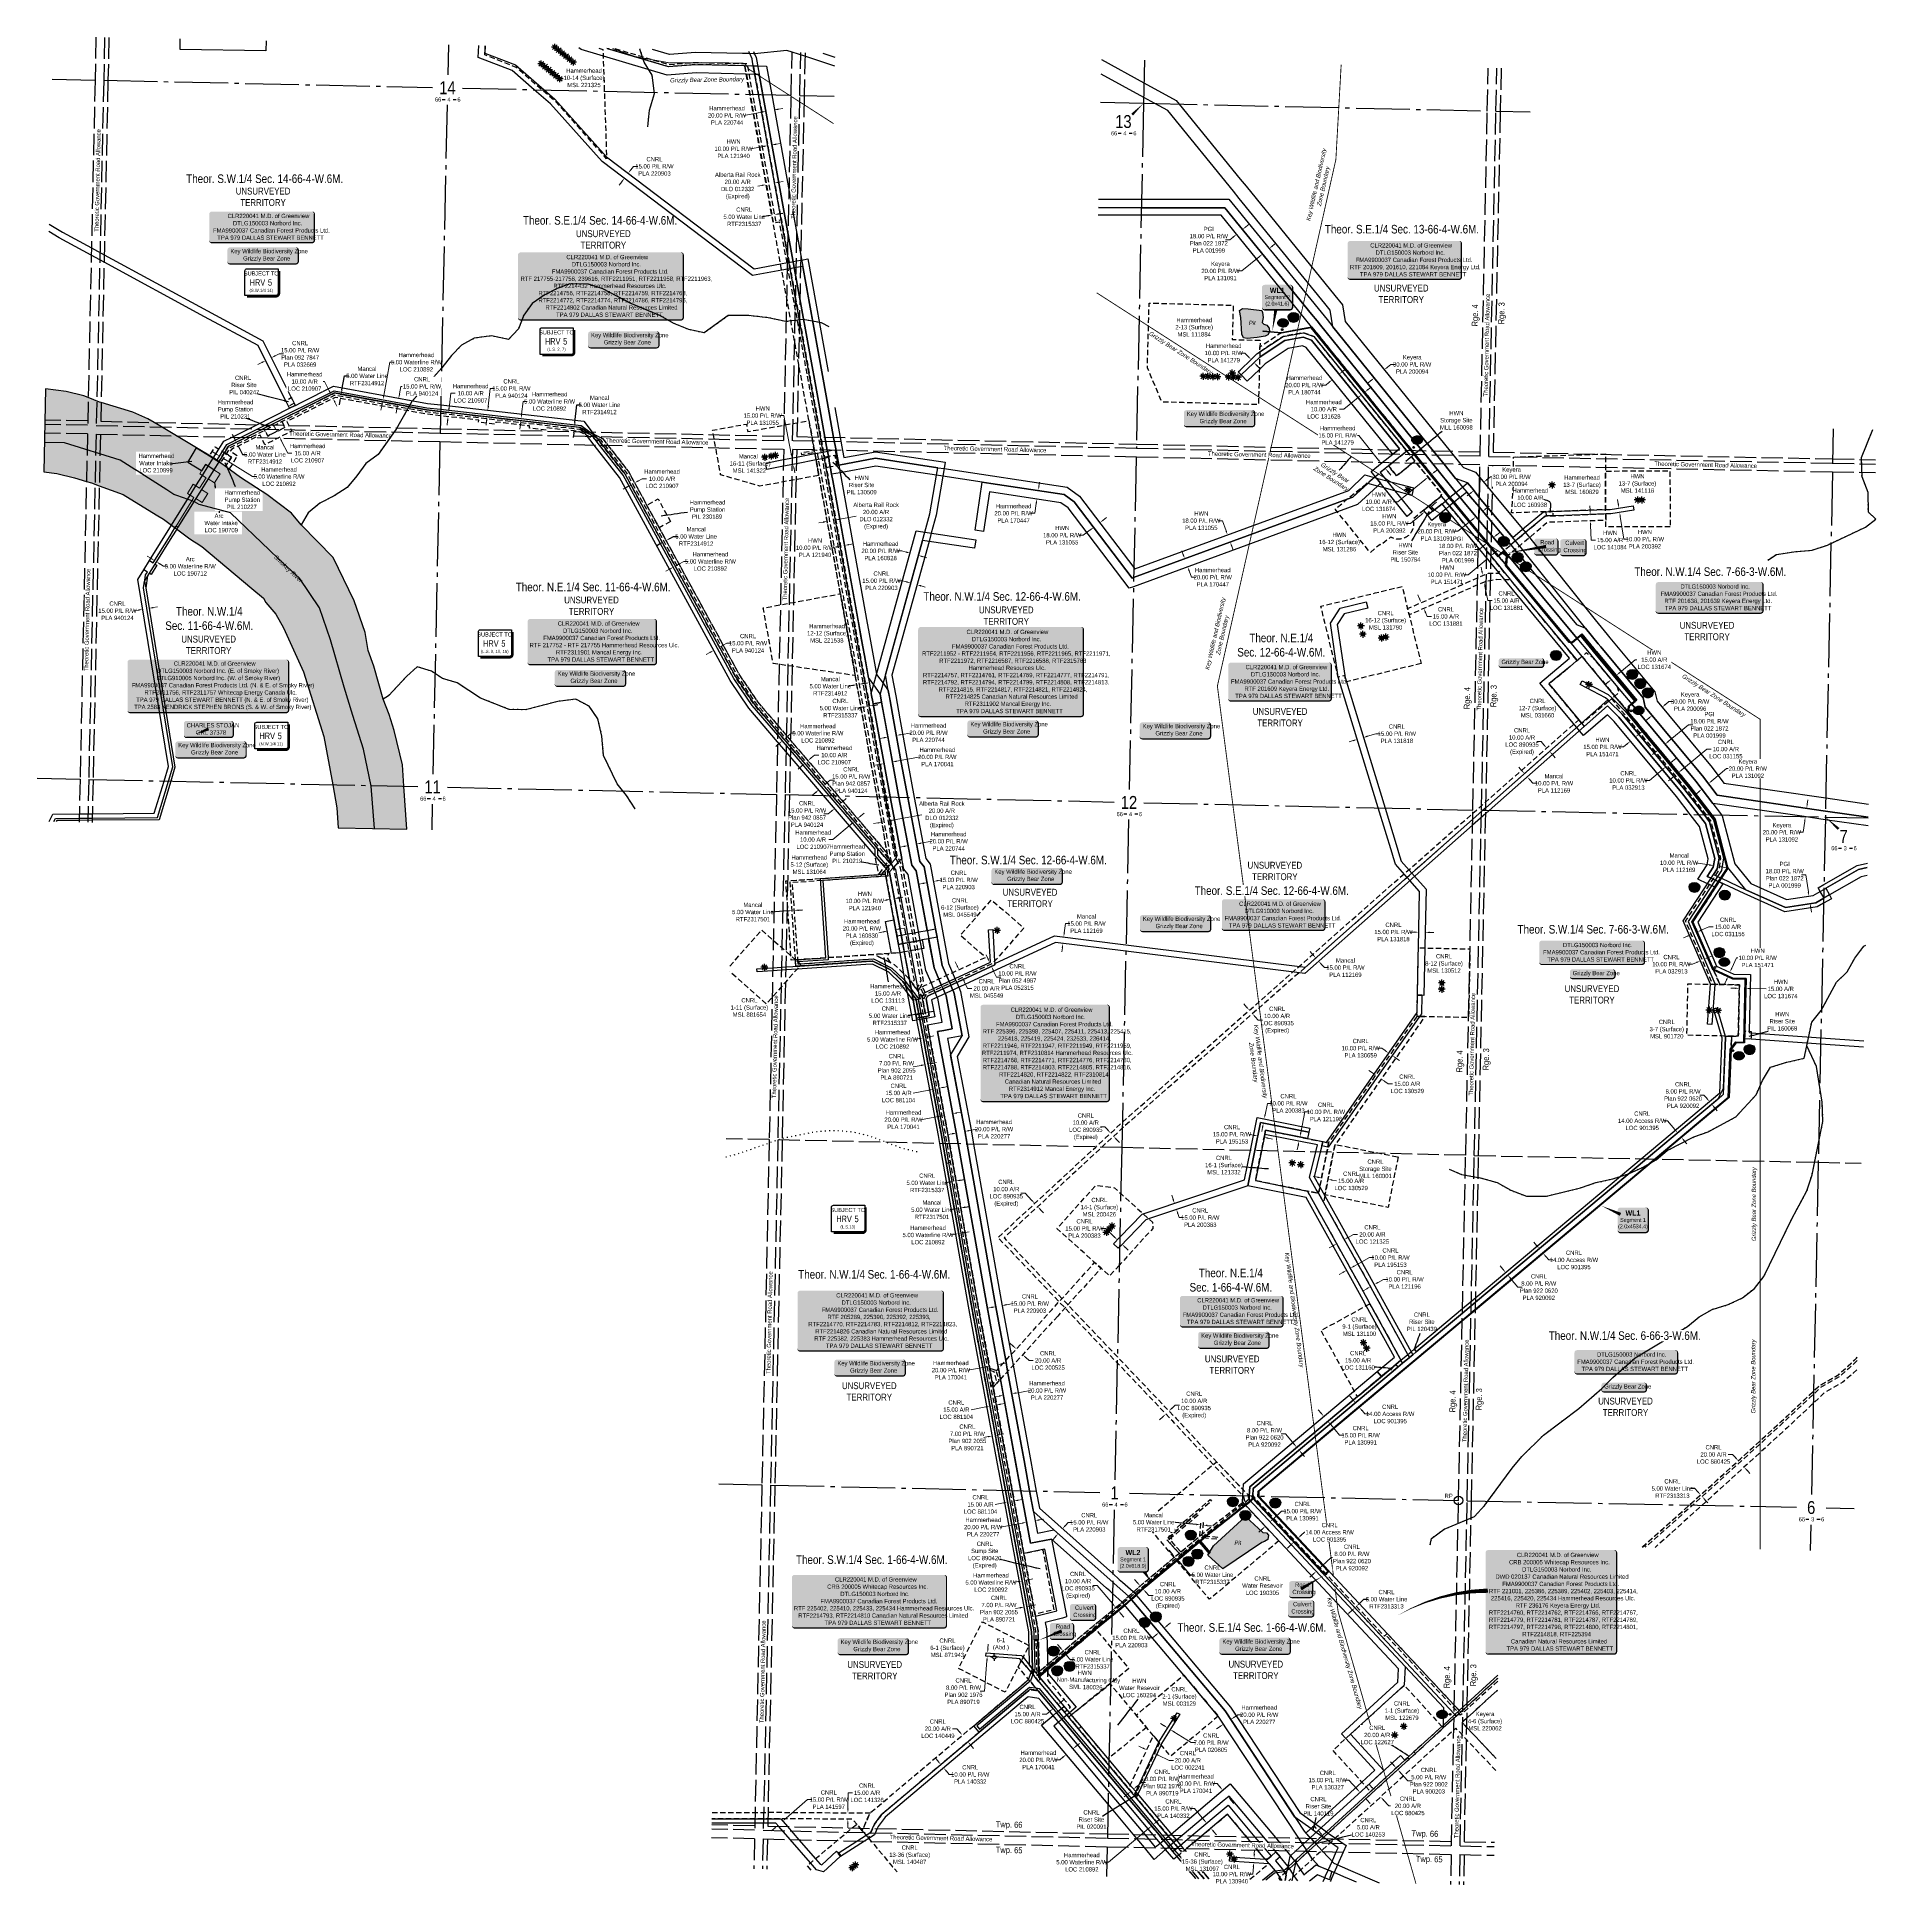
# Model space of a CAD drawing. Extents: x 402981 to 415543, y 6059617 to 6063944.
# Drawn here: x 402981 to 407263, y 6059617 to 6063944 of the extents above; entities that cross this region are included whole.
import ezdxf
from ezdxf.enums import TextEntityAlignment as Align

# ---------------------------------------------------------------- set-up
doc = ezdxf.new("R2010")
doc.units = 0
doc.header["$LTSCALE"] = 5
doc.header["$PDMODE"] = 34
doc.header["$PDSIZE"] = 5
for name, pattern in [('DASHDOT2', [12.7, 6.35, -3.175, 0, -3.175]), ('foc-ACCESSROAD', [3.75, 2.5, -1.25]), ('foc-QUARTERLINE', [33, 25, -3, 2, -3]), ('foc-UNSURVEYED', [12.5, 10, -2.5]), ('foc-WHEELTRACKS', [2, 0.4, -1.6])]:
    doc.linetypes.add(name, pattern=pattern)
doc.layers.get('Defpoints').update_dxf_attribs({"color": 9})
for name, color, linetype in [('10', 1, 'Continuous'), ('35', 37, 'Continuous'), ('9', 3, 'Continuous'), ('AS-OWNER', 7, 'Continuous'), ('AS-SURFACE IMPACT', 7, 'Continuous'), ('AS-WILDLIFE', 131, 'DASHDOT2'), ('AS-WILDLIFE-BLOCK', 131, 'Continuous'), ('C-SYMBOL', 7, 'Continuous'), ('CG-NOTES', 7, 'Continuous'), ('CTW', 7, 'Continuous'), ('D-TXT', 6, 'Continuous'), ('F-AR', 190, 'foc-ACCESSROAD'), ('F-RW', 190, 'Continuous'), ('F-WS', 190, 'foc-ACCESSROAD'), ('F-WS-S', 190, 'Continuous'), ('L-QSEC', 8, 'foc-QUARTERLINE'), ('L-ROAD-T', 7, 'Continuous'), ('L-SECLBL', 7, 'Continuous'), ('L-UNS-T', 3, 'Continuous'), ('L-USEC', 7, 'foc-UNSURVEYED'), ('MSL', 7, 'Continuous'), ('P-CROSSINGS', 250, 'Continuous'), ('P-PROPOSED', 10, 'Continuous'), ('P-TEMP-BLUE', 160, 'Continuous'), ('T-WATER', 160, 'Continuous'), ('T-WATER-H', 133, 'Continuous'), ('T-WATER-P3', 160, 'foc-WHEELTRACKS'), ('T-WATER-T', 170, 'Continuous')]:
    doc.layers.add(name, color=color, linetype=linetype)
for name, color, linetype, lineweight in [('F-AR-T', 190, 'Continuous', 9), ('F-AR-T2', 190, 'Continuous', 9), ('F-RW-T', 190, 'Continuous', 9), ('F-VCE-T', 190, 'Continuous', 9), ('F-WS-T', 190, 'Continuous', 9)]:
    doc.layers.add(name, color=color, linetype=linetype, lineweight=lineweight)
doc.styles.add('175L', font='ARIALN.TTF', dxfattribs={"height": 20})
doc.styles.add('240', font='ARIALN.TTF', dxfattribs={"height": 30})
doc.styles.add('80', font='ARIALN.TTF', dxfattribs={"height": 10})
doc.styles.add('80CG', font='ARIALN.TTF', dxfattribs={"height": 10})
doc.styles.add('80L', font='ARIALN.TTF', dxfattribs={"height": 10})
doc.styles.add('BOLD', font='ARIALNB.TTF')
doc.styles.add('Crossing', font='ARIALN.TTF', dxfattribs={"height": 10})
doc.styles.add('foc-LtypeFont', font='ARIALN.TTF', dxfattribs={"height": 7.35})
doc.styles.add('HRV', font='ARIALN.TTF', dxfattribs={"height": 3})
doc.styles.add('SIMPLEX', font='ARIALN.TTF')
doc.linetypes.add('foc-TOPO-flowdirection-NOLINE', pattern='A,0,[">",foc-LtypeFont,S=0.3,R=0,X=0,Y=-0.945],-20,[">",foc-LtypeFont,S=0.3,R=0,X=0,Y=-0.945],0', length=20)
doc.dimstyles.new('Compass 5 000', dxfattribs={"dimscale": 5, "dimtxt": 9, "dimasz": 2, "dimexe": 0.2, "dimexo": 0.0625, "dimgap": 0.5, "dimtad": 0, "dimtih": 1, "dimtoh": 1, "dimzin": 0, "dimdsep": 46, "dimtxsty": '80CG', "dimcen": 0.1, "dimse1": 1, "dimse2": 1, "dimclrd": 256, "dimclrt": 256, "dimaunit": 1, "dimadec": 4, "dimazin": 0, "dimtfac": 0.06, "dimtofl": 0, "dimtmove": 0, "dimatfit": 1, "dimfxl": 0.2, "dimtolj": 1, "dimtzin": 0, "dimlwd": -1, "dimarcsym": 0})

# ---------------------------------------------------------------- blocks, each defined once
blk = doc.blocks.new('L-SECLBL')
at = {"layer": '9', "color": 7}
for p, q in [((-5.1, -27.8), (-12.3, -27.8)), ((20.7, -27.8), (13.5, -27.8))]:
    blk.add_line(p, q, dxfattribs=at)
at = {"layer": '10', "color": 2, "style": 'SIMPLEX'}
blk.add_attdef('SEC', text='', height=30, dxfattribs=at).set_placement((0, 0), align=Align.MIDDLE)
at = {"layer": '10', "color": 5, "style": '80L'}
blk.add_attdef('TWP', text='', height=9.5, dxfattribs=at).set_placement((-14.4, -27.4), align=Align.MIDDLE_RIGHT)
blk.add_attdef('RGE', text='', height=9.5, dxfattribs=at).set_placement((3.6, -27.4), align=Align.MIDDLE_CENTER)
blk.add_attdef('MER', text='', height=9.5, dxfattribs=at).set_placement((23.2, -27.4), align=Align.MIDDLE_LEFT)
blk = doc.blocks.new('*D529')
at = {"layer": 'Defpoints', "color": 0, "transparency": 16777216}
for p in [(405561.6, 6059947.4), (405579.7, 6059939), (405583.1, 6059946.3)]:
    blk.add_point(p, dxfattribs=at)
at = {"layer": 'F-AR-T', "transparency": 16777216}
for p, q in [((405556, 6059959), (405546.9, 6059963.2)), ((405592.1, 6059942.1), (405617.4, 6059930.4)), ((405617.4, 6059930.4), (405627.4, 6059930.4))]:
    blk.add_line(p, q, dxfattribs=at)
for points in [[(405556.7, 6059960.5), (405555.3, 6059957.4), (405565.1, 6059954.7)], [(405592.9, 6059943.6), (405591.4, 6059940.6), (405583.1, 6059946.3)]]:
    blk.add_solid(points, dxfattribs=at)
at = {"layer": 'F-AR-T', "transparency": 16777216, "insert": (405660.9, 6059930.4), "char_height": 10, "attachment_point": 5, "style": '80CG'}
blk.add_mtext('\\A1;CNRL\\P20.00 A/R\\PLOC 002241', dxfattribs=at)
blk = doc.blocks.new('*D530')
at = {"layer": 'Defpoints', "color": 0, "transparency": 16777216}
for p in [(406775.8, 6062264.7), (406768.1, 6062258.3), (406803.7, 6062231.1)]:
    blk.add_point(p, dxfattribs=at)
at = {"layer": 'F-AR-T', "transparency": 16777216}
for p, q in [((406811.4, 6062237.5), (406869.7, 6062285.9)), ((406869.7, 6062285.9), (406879.7, 6062285.9)), ((406788.4, 6062218.3), (406780.7, 6062212))]:
    blk.add_line(p, q, dxfattribs=at)
for points in [[(406787.3, 6062219.6), (406789.4, 6062217.1), (406796.1, 6062224.7)], [(406810.4, 6062238.8), (406812.5, 6062236.2), (406803.7, 6062231.1)]]:
    blk.add_solid(points, dxfattribs=at)
at = {"layer": 'F-AR-T', "transparency": 16777216, "insert": (406914.1, 6062285.9), "char_height": 10, "attachment_point": 5, "style": '80CG'}
blk.add_mtext('\\A1;CNRL\\P10.00 A/R\\PLOC 031155', dxfattribs=at)
blk = doc.blocks.new('*D531')
at = {"layer": 'Defpoints', "color": 0, "transparency": 16777216}
for p in [(406833.7, 6061854), (406853.4, 6061808.2), (406867.2, 6061814.1)]:
    blk.add_point(p, dxfattribs=at)
at = {"layer": 'F-AR-T', "transparency": 16777216}
for p, q in [((406856.6, 6061863.9), (406874.7, 6061871.7)), ((406874.7, 6061871.7), (406884.7, 6061871.7)), ((406824.5, 6061850), (406815.3, 6061846.1))]:
    blk.add_line(p, q, dxfattribs=at)
for points in [[(406823.8, 6061851.5), (406825.1, 6061848.5), (406833.7, 6061854)], [(406856, 6061865.4), (406857.3, 6061862.3), (406847.4, 6061859.9)]]:
    blk.add_solid(points, dxfattribs=at)
at = {"layer": 'F-AR-T', "transparency": 16777216, "insert": (406919.1, 6061871.7), "char_height": 10, "attachment_point": 5, "style": '80CG'}
blk.add_mtext('\\A1;CNRL\\P15.00 A/R\\PLOC 031155', dxfattribs=at)
blk = doc.blocks.new('*D532')
at = {"layer": 'Defpoints', "color": 0, "transparency": 16777216}
for p in [(405976.3, 6061190.2), (405993.7, 6061199.9), (406007.7, 6061133.8)]:
    blk.add_point(p, dxfattribs=at)
at = {"layer": 'F-AR-T', "transparency": 16777216}
for p, q in [((406033.9, 6061148.4), (406046.4, 6061155.4)), ((406046.4, 6061155.4), (406056.4, 6061155.4)), ((405999, 6061128.9), (405990.2, 6061124.1))]:
    blk.add_line(p, q, dxfattribs=at)
for points in [[(406033.1, 6061149.9), (406034.7, 6061147), (406025.2, 6061143.5)], [(405998.2, 6061130.4), (405999.8, 6061127.5), (406007.7, 6061133.8)]]:
    blk.add_solid(points, dxfattribs=at)
at = {"layer": 'F-AR-T', "transparency": 16777216, "insert": (406090.7, 6061155.4), "char_height": 10, "attachment_point": 5, "style": '80CG'}
blk.add_mtext('\\A1;CNRL\\P20.00 A/R\\PLOC 121325', dxfattribs=at)
blk = doc.blocks.new('*D533')
at = {"layer": 'Defpoints', "color": 0, "transparency": 16777216}
for p in [(405975.5, 6061302.2), (405987.3, 6061284), (405990.3, 6061299.3)]:
    blk.add_point(p, dxfattribs=at)
at = {"layer": 'F-AR-T', "transparency": 16777216}
for p, q in [((405962.6, 6061288.9), (405952.8, 6061290.8)), ((405997.1, 6061282), (406006.9, 6061280.1))]:
    blk.add_line(p, q, dxfattribs=at)
for points in [[(405962.9, 6061290.5), (405962.3, 6061287.2), (405972.4, 6061286.9)], [(405997.4, 6061283.7), (405996.8, 6061280.4), (405987.3, 6061284)]]:
    blk.add_solid(points, dxfattribs=at)
at = {"layer": 'F-AR-T', "transparency": 16777216, "insert": (406041.2, 6061280.1), "char_height": 10, "attachment_point": 5, "style": '80CG'}
blk.add_mtext('\\A1;CNRL\\P15.00 A/R\\PLOC 130529', dxfattribs=at)
blk = doc.blocks.new('*D534')
at = {"layer": 'Defpoints', "color": 0, "transparency": 16777216}
for p in [(406100.1, 6061527.8), (406111.3, 6061517.6), (406112.4, 6061519.2)]:
    blk.add_point(p, dxfattribs=at)
at = {"layer": 'F-AR-T', "transparency": 16777216}
for p, q in [((406090.8, 6061531.9), (406082.6, 6061537.6)), ((406119.5, 6061511.8), (406127.7, 6061506.1)), ((406127.7, 6061506.1), (406137.7, 6061506.1))]:
    blk.add_line(p, q, dxfattribs=at)
for points in [[(406091.7, 6061533.3), (406089.8, 6061530.5), (406099, 6061526.2)], [(406120.4, 6061513.2), (406118.5, 6061510.5), (406111.3, 6061517.6)]]:
    blk.add_solid(points, dxfattribs=at)
at = {"layer": 'F-AR-T', "transparency": 16777216, "insert": (406172, 6061506.1), "char_height": 10, "attachment_point": 5, "style": '80CG'}
blk.add_mtext('\\A1;CNRL\\P15.00 A/R\\PLOC 130529', dxfattribs=at)
blk = doc.blocks.new('*D535')
at = {"layer": 'Defpoints', "color": 0, "transparency": 16777216}
for p in [(406024.3, 6063161), (406032, 6063167.3), (406072.7, 6063117.1)]:
    blk.add_point(p, dxfattribs=at)
at = {"layer": 'F-AR-T', "transparency": 16777216}
for p, q in [((406080.5, 6063123.4), (406088.3, 6063129.7)), ((406057.2, 6063104.5), (406023.9, 6063077.5)), ((406023.9, 6063077.5), (406013.9, 6063077.5))]:
    blk.add_line(p, q, dxfattribs=at)
for points in [[(406056.2, 6063105.8), (406058.3, 6063103.2), (406065, 6063110.8)], [(406079.5, 6063124.7), (406081.6, 6063122.1), (406072.7, 6063117.1)]]:
    blk.add_solid(points, dxfattribs=at)
at = {"layer": 'F-AR-T', "transparency": 16777216, "insert": (405977.6, 6063077.5), "char_height": 10, "attachment_point": 5, "style": '80CG'}
blk.add_mtext('\\A1;Hammerhead\\P10.00 A/R\\PLOC 131628', dxfattribs=at)
blk = doc.blocks.new('*D536')
at = {"layer": 'Defpoints', "color": 0, "transparency": 16777216}
for p in [(406220.4, 6062919.3), (406235.9, 6062900.2), (406243.7, 6062906.6)]:
    blk.add_point(p, dxfattribs=at)
at = {"layer": 'F-AR-T', "transparency": 16777216}
for p, q in [((406212.6, 6062913), (406149.8, 6062861.9)), ((406236, 6062931.9), (406243.7, 6062938.2)), ((406149.8, 6062861.9), (406139.8, 6062861.9))]:
    blk.add_line(p, q, dxfattribs=at)
for points in [[(406211.6, 6062914.2), (406213.7, 6062911.7), (406220.4, 6062919.3)], [(406234.9, 6062933.2), (406237, 6062930.6), (406228.2, 6062925.6)]]:
    blk.add_solid(points, dxfattribs=at)
at = {"layer": 'F-AR-T', "transparency": 16777216, "insert": (406105.5, 6062861.9), "char_height": 10, "attachment_point": 5, "style": '80CG'}
blk.add_mtext('\\A1;HWN\\P10.00 A/R\\PLOC 131674', dxfattribs=at)
blk = doc.blocks.new('*D537')
at = {"layer": 'Defpoints', "color": 0, "transparency": 16777216}
for p in [(406638.3, 6062458.5), (406649.8, 6062468.1), (406658.7, 6062457.4)]:
    blk.add_point(p, dxfattribs=at)
at = {"layer": 'F-AR-T', "transparency": 16777216}
for p, q in [((406666.4, 6062463.8), (406703, 6062494.1)), ((406703, 6062494.1), (406713, 6062494.1)), ((406639.5, 6062441.4), (406631.8, 6062435))]:
    blk.add_line(p, q, dxfattribs=at)
for points in [[(406638.4, 6062442.7), (406640.5, 6062440.1), (406647.1, 6062447.8)], [(406665.3, 6062465), (406667.5, 6062462.5), (406658.7, 6062457.4)]]:
    blk.add_solid(points, dxfattribs=at)
at = {"layer": 'F-AR-T', "transparency": 16777216, "insert": (406747.3, 6062494.1), "char_height": 10, "attachment_point": 5, "style": '80CG', "bg_fill": 3, "box_fill_scale": 1.1, "bg_fill_color": 256, "bg_fill_true_color": 13158600, "bg_fill_transparency": 0}
blk.add_mtext('\\A1;HWN\\P15.00 A/R\\PLOC 131674', dxfattribs=at)
blk = doc.blocks.new('*D538')
at = {"layer": 'Defpoints', "color": 0, "transparency": 16777216}
for p in [(406944.8, 6061700.1), (406959.8, 6061699.7), (406960.4, 6061728.3)]:
    blk.add_point(p, dxfattribs=at)
at = {"layer": 'F-AR-T', "transparency": 16777216}
for p, q in [((406935.5, 6061728.9), (406925.5, 6061729.1)), ((406970.4, 6061728.1), (407007.7, 6061727.3))]:
    blk.add_line(p, q, dxfattribs=at)
for points in [[(406935.5, 6061730.5), (406935.4, 6061727.2), (406945.5, 6061728.6)], [(406970.5, 6061729.8), (406970.4, 6061726.4), (406960.4, 6061728.3)]]:
    blk.add_solid(points, dxfattribs=at)
at = {"layer": 'F-AR-T', "transparency": 16777216, "insert": (407042, 6061727.3), "char_height": 10, "attachment_point": 5, "style": '80CG'}
blk.add_mtext('\\A1;HWN\\P15.00 A/R\\PLOC 131674', dxfattribs=at)
blk = doc.blocks.new('*D539')
at = {"layer": 'Defpoints', "color": 0, "transparency": 16777216}
for p in [(406201.7, 6062625.8), (406204.4, 6062627), (406207.7, 6062612)]:
    blk.add_point(p, dxfattribs=at)
at = {"layer": 'F-AR-T', "transparency": 16777216}
for p, q in [((406200.4, 6062636.2), (406196.4, 6062645.3)), ((406214.5, 6062604.1), (406218.5, 6062594.9)), ((406218.5, 6062594.9), (406228.5, 6062594.9))]:
    blk.add_line(p, q, dxfattribs=at)
for points in [[(406201.9, 6062636.8), (406198.9, 6062635.5), (406204.4, 6062627)], [(406216, 6062604.8), (406213, 6062603.4), (406210.5, 6062613.2)]]:
    blk.add_solid(points, dxfattribs=at)
at = {"layer": 'F-AR-T', "transparency": 16777216, "insert": (406262, 6062594.9), "char_height": 10, "attachment_point": 5, "style": '80CG'}
blk.add_mtext('\\A1;CNRL\\P15.00 A/R\\PLOC 131881', dxfattribs=at)
blk = doc.blocks.new('*D540')
at = {"layer": 'Defpoints', "color": 0, "transparency": 16777216}
for p in [(406349.5, 6062690.8), (406351, 6062674.9), (406352.6, 6062675.3)]:
    blk.add_point(p, dxfattribs=at)
at = {"layer": 'F-AR-T', "transparency": 16777216}
for p, q in [((406345.9, 6062700.2), (406344, 6062710)), ((406352.9, 6062665.1), (406359.6, 6062631.6)), ((406359.6, 6062631.6), (406369.6, 6062631.6))]:
    blk.add_line(p, q, dxfattribs=at)
for points in [[(406347.6, 6062700.6), (406344.3, 6062699.9), (406347.9, 6062690.4)], [(406354.6, 6062665.5), (406351.3, 6062664.8), (406351, 6062674.9)]]:
    blk.add_solid(points, dxfattribs=at)
at = {"layer": 'F-AR-T', "transparency": 16777216, "insert": (406403.1, 6062631.6), "char_height": 10, "attachment_point": 5, "style": '80CG'}
blk.add_mtext('\\A1;CNRL\\P15.00 A/R\\PLOC 131881', dxfattribs=at)
blk = doc.blocks.new('*D541')
at = {"layer": 'Defpoints', "color": 0, "transparency": 16777216}
for p in [(405135.7, 6059988.9), (405097.6, 6059956.7), (405110.5, 6059941.4)]:
    blk.add_point(p, dxfattribs=at)
at = {"layer": 'F-AR-T', "transparency": 16777216}
for p, q in [((405122.8, 6060004.1), (405112.8, 6060004.1)), ((405129.3, 6059996.5), (405122.8, 6060004.1)), ((405155, 6059965.9), (405161.5, 6059958.3))]:
    blk.add_line(p, q, dxfattribs=at)
for points in [[(405130.5, 6059997.6), (405128, 6059995.4), (405135.7, 6059988.9)], [(405156.3, 6059967), (405153.8, 6059964.8), (405148.6, 6059973.6)]]:
    blk.add_solid(points, dxfattribs=at)
at = {"layer": 'F-AR-T', "transparency": 16777216, "insert": (405078.5, 6060004.1), "char_height": 10, "attachment_point": 5, "style": '80CG'}
blk.add_mtext('\\A1;CNRL\\P20.00 A/R\\PLOC 140449', dxfattribs=at)
blk = doc.blocks.new('*D542')
at = {"layer": 'Defpoints', "color": 0, "transparency": 16777216}
for p in [(406561.1, 6062831.1), (406561.7, 6062816.1), (406598.6, 6062817.4)]:
    blk.add_point(p, dxfattribs=at)
at = {"layer": 'F-AR-T', "transparency": 16777216}
for p, q in [((406597.7, 6062842.4), (406597.4, 6062852.4)), ((406599, 6062807.4), (406600.2, 6062772.8)), ((406600.2, 6062772.8), (406610.2, 6062772.8))]:
    blk.add_line(p, q, dxfattribs=at)
for points in [[(406599.4, 6062842.5), (406596.1, 6062842.4), (406598.1, 6062832.4)], [(406600.6, 6062807.5), (406597.3, 6062807.4), (406598.6, 6062817.4)]]:
    blk.add_solid(points, dxfattribs=at)
at = {"layer": 'F-AR-T', "transparency": 16777216, "insert": (406644.5, 6062772.8), "char_height": 10, "attachment_point": 5, "style": '80CG'}
blk.add_mtext('\\A1;HWN\\P15.00 A/R\\PLOC 141084', dxfattribs=at)
blk = doc.blocks.new('*D543')
at = {"layer": 'Defpoints', "color": 0, "transparency": 16777216}
for p in [(404821.7, 6059793.6), (404821.8, 6059808.5), (404869, 6059808.1)]:
    blk.add_point(p, dxfattribs=at)
at = {"layer": 'F-AR-T', "transparency": 16777216}
for p, q in [((404869.1, 6059818.1), (404869.4, 6059854.8)), ((404869.4, 6059854.8), (404879.4, 6059854.8)), ((404868.8, 6059783.2), (404868.7, 6059773.2))]:
    blk.add_line(p, q, dxfattribs=at)
for points in [[(404867.2, 6059783.2), (404870.5, 6059783.2), (404868.9, 6059793.2)], [(404867.4, 6059818.1), (404870.8, 6059818.1), (404869, 6059808.1)]]:
    blk.add_solid(points, dxfattribs=at)
at = {"layer": 'F-AR-T', "transparency": 16777216, "insert": (404913.7, 6059854.8), "char_height": 10, "attachment_point": 5, "style": '80CG'}
blk.add_mtext('\\A1;CNRL\\P15.00 A/R\\PLOC 141326', dxfattribs=at)
blk = doc.blocks.new('*D544')
at = {"layer": 'Defpoints', "color": 0, "transparency": 16777216}
for p in [(403277.2, 6062762.1), (403281.4, 6062759.5), (403258.2, 6062722.3)]:
    blk.add_point(p, dxfattribs=at)
at = {"layer": 'F-RW-T', "transparency": 16777216}
for p, q in [((403245.5, 6062730.2), (403237, 6062735.5)), ((403266.7, 6062717), (403275.2, 6062711.7)), ((403275.2, 6062711.7), (403285.2, 6062711.7))]:
    blk.add_line(p, q, dxfattribs=at)
for points in [[(403246.4, 6062731.6), (403244.6, 6062728.8), (403254, 6062724.9)], [(403267.6, 6062718.4), (403265.8, 6062715.6), (403258.2, 6062722.3)]]:
    blk.add_solid(points, dxfattribs=at)
at = {"layer": 'F-RW-T', "transparency": 16777216, "insert": (403337.1, 6062711.7), "char_height": 10, "attachment_point": 5, "style": '80CG'}
blk.add_mtext('\\A1;Arc\\P5.00 Waterline R/W\\PLOC 190712', dxfattribs=at)
blk = doc.blocks.new('*D545')
at = {"layer": 'Defpoints', "color": 0, "transparency": 16777216}
for p in [(405262.7, 6060890.2), (405276.1, 6060875.3), (405277.5, 6060876.8)]:
    blk.add_point(p, dxfattribs=at)
at = {"layer": 'F-AR-T', "transparency": 16777216}
for p, q in [((405253.9, 6060895.4), (405246.5, 6060902.1)), ((405283.5, 6060868.6), (405290.9, 6060861.8)), ((405290.9, 6060861.8), (405300.9, 6060861.8))]:
    blk.add_line(p, q, dxfattribs=at)
for points in [[(405255, 6060896.7), (405252.8, 6060894.2), (405261.3, 6060888.7)], [(405284.6, 6060869.8), (405282.4, 6060867.3), (405276.1, 6060875.3)]]:
    blk.add_solid(points, dxfattribs=at)
at = {"layer": 'F-AR-T', "transparency": 16777216, "insert": (405335.3, 6060861.8), "char_height": 10, "attachment_point": 5, "style": '80CG'}
blk.add_mtext('\\A1;CNRL\\P20.00 A/R\\PLOC 200525', dxfattribs=at)
blk = doc.blocks.new('*D546')
at = {"layer": 'Defpoints', "color": 0, "transparency": 16777216}
for p in [(405557.4, 6059800.1), (405561.2, 6059803.3), (405580.2, 6059780.6)]:
    blk.add_point(p, dxfattribs=at)
at = {"layer": 'F-RW-T', "color": 14, "transparency": 16777216}
for p, q in [((405587.9, 6059787.1), (405595.5, 6059793.5)), ((405568.7, 6059771), (405475.7, 6059693.1)), ((405475.7, 6059693.1), (405465.7, 6059693.1))]:
    blk.add_line(p, q, dxfattribs=at)
for points in [[(405567.6, 6059772.3), (405569.8, 6059769.7), (405576.4, 6059777.4)], [(405586.8, 6059788.3), (405588.9, 6059785.8), (405580.2, 6059780.6)]]:
    blk.add_solid(points, dxfattribs=at)
at = {"layer": 'F-RW-T', "color": 14, "transparency": 16777216, "insert": (405413.9, 6059693.1), "char_height": 10, "attachment_point": 5, "style": '80CG'}
blk.add_mtext('\\A1;Hammerhead\\P5.00 Waterline R/W\\PLOC 210892', dxfattribs=at)
blk = doc.blocks.new('*D547')
at = {"layer": 'Defpoints', "color": 0, "transparency": 16777216}
for p in [(405255, 6060485.5), (405250, 6060484.6), (405275.2, 6060348.5)]:
    blk.add_point(p, dxfattribs=at)
at = {"layer": 'F-RW-T', "color": 14, "transparency": 16777216}
for p, q in [((405265.4, 6060346.7), (405254.1, 6060344.6)), ((405289.9, 6060351.2), (405299.8, 6060353))]:
    blk.add_line(p, q, dxfattribs=at)
for points in [[(405265.1, 6060348.3), (405265.7, 6060345), (405275.2, 6060348.5)], [(405289.6, 6060352.9), (405290.2, 6060349.6), (405280.1, 6060349.4)]]:
    blk.add_solid(points, dxfattribs=at)
at = {"layer": 'F-RW-T', "color": 14, "transparency": 16777216, "insert": (405202.2, 6060344.6), "char_height": 10, "attachment_point": 5, "style": '80CG'}
blk.add_mtext('\\A1;Hammerhead\\P5.00 Waterline R/W\\PLOC 210892', dxfattribs=at)
blk = doc.blocks.new('*D548')
at = {"layer": 'Defpoints', "color": 0, "transparency": 16777216}
for p in [(405125.4, 6061167.6), (405127.2, 6061157.5), (405130.3, 6061168.5)]:
    blk.add_point(p, dxfattribs=at)
at = {"layer": 'F-RW-T', "color": 14, "transparency": 16777216}
for p, q in [((405117.3, 6061155.7), (405107.5, 6061154)), ((405142, 6061160.1), (405151.8, 6061161.8))]:
    blk.add_line(p, q, dxfattribs=at)
for points in [[(405117.1, 6061157.4), (405117.6, 6061154.1), (405127.2, 6061157.5)], [(405141.7, 6061161.7), (405142.3, 6061158.4), (405132.1, 6061158.3)]]:
    blk.add_solid(points, dxfattribs=at)
at = {"layer": 'F-RW-T', "color": 14, "transparency": 16777216, "insert": (405055.6, 6061154), "char_height": 10, "attachment_point": 5, "style": '80CG'}
blk.add_mtext('\\A1;Hammerhead\\P5.00 Waterline R/W\\PLOC 210892', dxfattribs=at)
blk = doc.blocks.new('*D549')
at = {"layer": 'Defpoints', "color": 0, "transparency": 16777216}
for p in [(405044.6, 6061613.3), (405045.1, 6061611.1), (405050, 6061612)]:
    blk.add_point(p, dxfattribs=at)
at = {"layer": 'F-RW-T', "color": 14, "transparency": 16777216}
for p, q in [((405034.8, 6061611.4), (405025, 6061609.6)), ((405059.4, 6061616), (405069.2, 6061617.8))]:
    blk.add_line(p, q, dxfattribs=at)
for points in [[(405034.5, 6061613.1), (405035.1, 6061609.8), (405044.6, 6061613.3)], [(405059.1, 6061617.6), (405059.7, 6061614.4), (405049.6, 6061614.2)]]:
    blk.add_solid(points, dxfattribs=at)
at = {"layer": 'F-RW-T', "color": 14, "transparency": 16777216, "insert": (404973.1, 6061609.6), "char_height": 10, "attachment_point": 5, "style": '80CG'}
blk.add_mtext('\\A1;Hammerhead\\P5.00 Waterline R/W\\PLOC 210892', dxfattribs=at)
blk = doc.blocks.new('*D550')
at = {"layer": 'Defpoints', "color": 0, "transparency": 16777216}
for p in [(404720.4, 6062308.4), (404790.8, 6062218.3), (404794.6, 6062221.6)]:
    blk.add_point(p, dxfattribs=at)
at = {"layer": 'F-RW-T', "color": 14, "transparency": 16777216}
for p, q in [((404728, 6062314.9), (404737.2, 6062322.8)), ((404737.2, 6062322.8), (404747.2, 6062322.8)), ((404709, 6062298.6), (404701.4, 6062292.1))]:
    blk.add_line(p, q, dxfattribs=at)
for points in [[(404707.9, 6062299.9), (404710, 6062297.4), (404716.6, 6062305.1)], [(404726.9, 6062316.1), (404729, 6062313.6), (404720.4, 6062308.4)]]:
    blk.add_solid(points, dxfattribs=at)
at = {"layer": 'F-RW-T', "color": 14, "transparency": 16777216, "insert": (404799.1, 6062322.8), "char_height": 10, "attachment_point": 5, "style": '80CG'}
blk.add_mtext('\\A1;Hammerhead\\P5.00 Waterline R/W\\PLOC 210892', dxfattribs=at)
blk = doc.blocks.new('*D551')
at = {"layer": 'Defpoints', "color": 0, "transparency": 16777216}
for p in [(404462.5, 6062709.2), (404466.7, 6062711.9), (404466.9, 6062711.5)]:
    blk.add_point(p, dxfattribs=at)
at = {"layer": 'F-RW-T', "color": 14, "transparency": 16777216}
for p, q in [((404453.5, 6062704.7), (404444.7, 6062700)), ((404475.4, 6062716.7), (404486.9, 6062723)), ((404486.9, 6062723), (404496.9, 6062723))]:
    blk.add_line(p, q, dxfattribs=at)
for points in [[(404452.7, 6062706.2), (404454.3, 6062703.3), (404462.3, 6062709.5)], [(404474.6, 6062718.2), (404476.2, 6062715.2), (404466.7, 6062711.9)]]:
    blk.add_solid(points, dxfattribs=at)
at = {"layer": 'F-RW-T', "color": 14, "transparency": 16777216, "insert": (404548.8, 6062723), "char_height": 10, "attachment_point": 5, "style": '80CG'}
blk.add_mtext('\\A1;Hammerhead\\P5.00 Waterline R/W\\PLOC 210892', dxfattribs=at)
blk = doc.blocks.new('*D552')
at = {"layer": 'Defpoints', "color": 0, "transparency": 16777216}
for p in [(404107.8, 6063055.9), (404107.8, 6063050.9), (404108.4, 6063055.9)]:
    blk.add_point(p, dxfattribs=at)
at = {"layer": 'F-RW-T', "color": 14, "transparency": 16777216}
for p, q in [((404108.9, 6063065.9), (404112.3, 6063095.7)), ((404112.3, 6063095.7), (404122.3, 6063095.7)), ((404106.1, 6063041), (404104.9, 6063031.1))]:
    blk.add_line(p, q, dxfattribs=at)
for points in [[(404104.4, 6063041.2), (404107.7, 6063040.8), (404107.2, 6063051)], [(404107.3, 6063066.1), (404110.6, 6063065.7), (404107.8, 6063055.9)]]:
    blk.add_solid(points, dxfattribs=at)
at = {"layer": 'F-RW-T', "color": 14, "transparency": 16777216, "insert": (404174.2, 6063095.7), "char_height": 10, "attachment_point": 5, "style": '80CG'}
blk.add_mtext('\\A1;Hammerhead\\P5.00 Waterline R/W\\PLOC 210892', dxfattribs=at)
blk = doc.blocks.new('*D553')
at = {"layer": 'Defpoints', "color": 0, "transparency": 16777216}
for p in [(403699.7, 6063110.4), (403700.6, 6063115.3), (403785.9, 6063099.7)]:
    blk.add_point(p, dxfattribs=at)
at = {"layer": 'F-RW-T', "color": 14, "transparency": 16777216}
for p, q in [((403787.7, 6063109.6), (403801.9, 6063187.1)), ((403801.9, 6063187.1), (403811.9, 6063187.1)), ((403783.2, 6063085), (403781.4, 6063075.1))]:
    blk.add_line(p, q, dxfattribs=at)
for points in [[(403781.6, 6063085.3), (403784.9, 6063084.7), (403785, 6063094.8)], [(403786.1, 6063109.9), (403789.4, 6063109.3), (403785.9, 6063099.7)]]:
    blk.add_solid(points, dxfattribs=at)
at = {"layer": 'F-RW-T', "color": 14, "transparency": 16777216, "insert": (403863.8, 6063187.1), "char_height": 10, "attachment_point": 5, "style": '80CG'}
blk.add_mtext('\\A1;Hammerhead\\P5.00 Waterline R/W\\PLOC 210892', dxfattribs=at)
blk = doc.blocks.new('*D554')
at = {"layer": 'Defpoints', "color": 0, "transparency": 16777216}
for p in [(403405.6, 6062968.2), (403408.9, 6062973.4), (403413.1, 6062970.8)]:
    blk.add_point(p, dxfattribs=at)
at = {"layer": 'F-RW-T', "color": 14, "transparency": 16777216}
for p, q in [((403397.1, 6062973.4), (403388.6, 6062978.7)), ((403418.3, 6062960.2), (403482, 6062920.5)), ((403482, 6062920.5), (403492, 6062920.5))]:
    blk.add_line(p, q, dxfattribs=at)
for points in [[(403398, 6062974.9), (403396.2, 6062972), (403405.6, 6062968.2)], [(403419.2, 6062961.6), (403417.5, 6062958.8), (403409.9, 6062965.5)]]:
    blk.add_solid(points, dxfattribs=at)
at = {"layer": 'F-RW-T', "color": 14, "transparency": 16777216, "insert": (403543.9, 6062920.5), "char_height": 10, "attachment_point": 5, "style": '80CG'}
blk.add_mtext('\\A1;Hammerhead\\P5.00 Waterline R/W\\PLOC 210892', dxfattribs=at)
blk = doc.blocks.new('*D555')
at = {"layer": 'Defpoints', "color": 0, "transparency": 16777216}
for p in [(403539, 6063025.8), (403545.5, 6063012.2), (403545.7, 6063012.4)]:
    blk.add_point(p, dxfattribs=at)
at = {"layer": 'F-AR-T', "transparency": 16777216}
for p, q in [((403534.3, 6063034.6), (403529.8, 6063043.5)), ((403550, 6063003.3), (403564.1, 6062975.1)), ((403564.1, 6062975.1), (403574.1, 6062975.1))]:
    blk.add_line(p, q, dxfattribs=at)
for points in [[(403535.8, 6063035.3), (403532.8, 6063033.9), (403538.8, 6063025.7)], [(403551.5, 6063004), (403548.5, 6063002.6), (403545.5, 6063012.2)]]:
    blk.add_solid(points, dxfattribs=at)
at = {"layer": 'F-AR-T', "transparency": 16777216, "insert": (403610.5, 6062975.1), "char_height": 10, "attachment_point": 5, "style": '80CG'}
blk.add_mtext('\\A1;Hammerhead\\P15.00 A/R\\PLOC 210907', dxfattribs=at)
blk = doc.blocks.new('*D556')
at = {"layer": 'Defpoints', "color": 0, "transparency": 16777216}
for p in [(403626.8, 6063092.1), (403631.3, 6063083.2), (403665.4, 6063111.5)]:
    blk.add_point(p, dxfattribs=at)
at = {"layer": 'F-AR-T', "transparency": 16777216}
for p, q in [((403650.1, 6063142.1), (403640.1, 6063142.1)), ((403660.9, 6063120.4), (403650.1, 6063142.1)), ((403674.3, 6063093.6), (403678.8, 6063084.7))]:
    blk.add_line(p, q, dxfattribs=at)
for points in [[(403662.4, 6063121.2), (403659.4, 6063119.7), (403665.4, 6063111.5)], [(403675.8, 6063094.4), (403672.9, 6063092.9), (403669.9, 6063102.5)]]:
    blk.add_solid(points, dxfattribs=at)
at = {"layer": 'F-AR-T', "transparency": 16777216, "insert": (403603.7, 6063142.1), "char_height": 10, "attachment_point": 5, "style": '80CG', "bg_fill": 3, "box_fill_scale": 1.1, "bg_fill_color": 256, "bg_fill_true_color": 13158600, "bg_fill_transparency": 0}
blk.add_mtext('\\A1;Hammerhead\\P10.00 A/R\\PLOC 210907', dxfattribs=at)
blk = doc.blocks.new('*D557')
at = {"layer": 'Defpoints', "color": 0, "transparency": 16777216}
for p in [(403938.9, 6063070.2), (403963.4, 6063057.3), (403964.5, 6063067.3)]:
    blk.add_point(p, dxfattribs=at)
at = {"layer": 'F-AR-T', "transparency": 16777216}
for p, q in [((403940, 6063080.1), (403944, 6063114.7)), ((403944, 6063114.7), (403954, 6063114.7)), ((403936.6, 6063050.3), (403935.5, 6063040.3))]:
    blk.add_line(p, q, dxfattribs=at)
for points in [[(403934.9, 6063050.4), (403938.3, 6063050.1), (403937.7, 6063060.2)], [(403938.4, 6063080.3), (403941.7, 6063079.9), (403938.9, 6063070.2)]]:
    blk.add_solid(points, dxfattribs=at)
at = {"layer": 'F-AR-T', "transparency": 16777216, "insert": (403990.3, 6063114.7), "char_height": 10, "attachment_point": 5, "style": '80CG'}
blk.add_mtext('\\A1;Hammerhead\\P10.00 A/R\\PLOC 210907', dxfattribs=at)
blk = doc.blocks.new('*D558')
at = {"layer": 'Defpoints', "color": 0, "transparency": 16777216}
for p in [(404362.7, 6062902.5), (404371.5, 6062907.3), (404372.2, 6062905.9)]:
    blk.add_point(p, dxfattribs=at)
at = {"layer": 'F-AR-T', "transparency": 16777216}
for p, q in [((404381, 6062910.7), (404389.8, 6062915.5)), ((404389.8, 6062915.5), (404399.8, 6062915.5)), ((404354.7, 6062896.4), (404345.9, 6062891.6))]:
    blk.add_line(p, q, dxfattribs=at)
for points in [[(404380.2, 6062912.2), (404381.8, 6062909.3), (404372.2, 6062905.9)], [(404353.9, 6062897.8), (404355.5, 6062894.9), (404363.5, 6062901.1)]]:
    blk.add_solid(points, dxfattribs=at)
at = {"layer": 'F-AR-T', "transparency": 16777216, "insert": (404436.1, 6062915.5), "char_height": 10, "attachment_point": 5, "style": '80CG'}
blk.add_mtext('\\A1;Hammerhead\\P10.00 A/R\\PLOC 210907', dxfattribs=at)
blk = doc.blocks.new('*D559')
at = {"layer": 'Defpoints', "color": 0, "transparency": 16777216}
for p in [(404756.5, 6062266.2), (404764.1, 6062272.7), (404775.8, 6062258.9)]:
    blk.add_point(p, dxfattribs=at)
at = {"layer": 'F-AR-T', "transparency": 16777216}
for p, q in [((404783.4, 6062265.4), (404791, 6062271.9)), ((404791, 6062271.9), (404801, 6062271.9)), ((404760.7, 6062245.9), (404753.1, 6062239.4))]:
    blk.add_line(p, q, dxfattribs=at)
for points in [[(404782.4, 6062266.7), (404784.5, 6062264.2), (404775.8, 6062258.9)], [(404759.6, 6062247.2), (404761.7, 6062244.7), (404768.2, 6062252.4)]]:
    blk.add_solid(points, dxfattribs=at)
at = {"layer": 'F-AR-T', "transparency": 16777216, "insert": (404837.4, 6062271.9), "char_height": 10, "attachment_point": 5, "style": '80CG'}
blk.add_mtext('\\A1;Hammerhead\\P10.00 A/R\\PLOC 210907', dxfattribs=at)
blk = doc.blocks.new('*D560')
at = {"layer": 'Defpoints', "color": 0, "transparency": 16777216}
for p in [(404891.4, 6062123.8), (404907.1, 6062090.1), (404914.6, 6062096.6)]:
    blk.add_point(p, dxfattribs=at)
at = {"layer": 'F-AR-T', "transparency": 16777216}
for p, q in [((404899, 6062130.3), (404906.6, 6062136.7)), ((404876.3, 6062110.8), (404834.3, 6062075)), ((404834.3, 6062075), (404824.3, 6062075))]:
    blk.add_line(p, q, dxfattribs=at)
for points in [[(404897.9, 6062131.5), (404900.1, 6062129), (404891.4, 6062123.8)], [(404875.2, 6062112.1), (404877.4, 6062109.6), (404883.9, 6062117.3)]]:
    blk.add_solid(points, dxfattribs=at)
at = {"layer": 'F-AR-T', "transparency": 16777216, "insert": (404788, 6062075), "char_height": 10, "attachment_point": 5, "style": '80CG'}
blk.add_mtext('\\A1;Hammerhead\\P10.00 A/R\\PLOC 210907', dxfattribs=at)
blk = doc.blocks.new('*D561')
at = {"layer": 'Defpoints', "color": 0, "transparency": 16777216}
for p in [(406976.6, 6060658.7), (406943.1, 6060628.1), (406990.1, 6060643.9)]:
    blk.add_point(p, dxfattribs=at)
at = {"layer": 'F-AR-T', "transparency": 16777216}
for p, q in [((406929.6, 6060642.9), (406919.6, 6060642.9)), ((406936.4, 6060635.5), (406929.6, 6060642.9)), ((406963.4, 6060606), (406970.1, 6060598.6))]:
    blk.add_line(p, q, dxfattribs=at)
for points in [[(406937.6, 6060636.6), (406935.2, 6060634.4), (406943.1, 6060628.1)], [(406964.6, 6060607.1), (406962.2, 6060604.9), (406956.6, 6060613.4)]]:
    blk.add_solid(points, dxfattribs=at)
at = {"layer": 'F-AR-T', "transparency": 16777216, "insert": (406885.3, 6060642.9), "char_height": 10, "attachment_point": 5, "style": '80CG'}
blk.add_mtext('\\A1;CNRL\\P20.00 A/R\\PLOC 880425', dxfattribs=at)
blk = doc.blocks.new('*D562')
at = {"layer": 'Defpoints', "color": 0, "transparency": 16777216}
for p in [(406094.3, 6059858.2), (406096.4, 6059860.1), (406107.8, 6059843.4)]:
    blk.add_point(p, dxfattribs=at)
at = {"layer": 'F-AR-T', "transparency": 16777216}
for p, q in [((406089.6, 6059867.5), (406082.9, 6059874.8)), ((406116.6, 6059837.9), (406129.1, 6059824.3)), ((406129.1, 6059824.3), (406139.1, 6059824.3))]:
    blk.add_line(p, q, dxfattribs=at)
for points in [[(406090.8, 6059868.6), (406088.4, 6059866.3), (406096.4, 6059860.1)], [(406117.8, 6059839.1), (406115.4, 6059836.8), (406109.8, 6059845.3)]]:
    blk.add_solid(points, dxfattribs=at)
at = {"layer": 'F-AR-T', "transparency": 16777216, "insert": (406173.4, 6059824.3), "char_height": 10, "attachment_point": 5, "style": '80CG', "bg_fill": 3, "box_fill_scale": 1.1, "bg_fill_color": 256, "bg_fill_true_color": 13158600, "bg_fill_transparency": 0}
blk.add_mtext('\\A1;CNRL\\P20.00 A/R\\PLOC 880425', dxfattribs=at)
blk = doc.blocks.new('*D563')
at = {"layer": 'Defpoints', "color": 0, "transparency": 16777216}
for p in [(405363.7, 6060054.4), (405347, 6060050.9), (405352.2, 6060044.7)]:
    blk.add_point(p, dxfattribs=at)
at = {"layer": 'F-AR-T', "transparency": 16777216}
for p, q in [((405366.2, 6060067), (405373.8, 6060073.4)), ((405331.7, 6060038.1), (405321.7, 6060038.1)), ((405339.4, 6060044.5), (405331.7, 6060038.1))]:
    blk.add_line(p, q, dxfattribs=at)
for points in [[(405365.1, 6060068.3), (405367.2, 6060065.7), (405358.5, 6060060.6)], [(405338.3, 6060045.8), (405340.4, 6060043.2), (405347, 6060050.9)]]:
    blk.add_solid(points, dxfattribs=at)
at = {"layer": 'F-AR-T', "transparency": 16777216, "insert": (405287.4, 6060038.1), "char_height": 10, "attachment_point": 5, "style": '80CG'}
blk.add_mtext('\\A1;CNRL\\P15.00 A/R\\PLOC 880425', dxfattribs=at)
blk = doc.blocks.new('*D564')
at = {"layer": 'Defpoints', "color": 0, "transparency": 16777216}
for p in [(405256.1, 6060534.5), (405248.1, 6060495.2), (405262.8, 6060497.9)]:
    blk.add_point(p, dxfattribs=at)
at = {"layer": 'F-AR-T', "transparency": 16777216}
for p, q in [((405231.5, 6060530), (405212.2, 6060526.4)), ((405265.9, 6060536.3), (405275.7, 6060538.1))]:
    blk.add_line(p, q, dxfattribs=at)
for points in [[(405231.2, 6060531.6), (405231.8, 6060528.3), (405241.3, 6060531.8)], [(405265.6, 6060538), (405266.2, 6060534.7), (405256.1, 6060534.5)]]:
    blk.add_solid(points, dxfattribs=at)
at = {"layer": 'F-AR-T', "transparency": 16777216, "insert": (405177.9, 6060526.4), "char_height": 10, "attachment_point": 5, "style": '80CG'}
blk.add_mtext('\\A1;CNRL\\P15.00 A/R\\PLOC 881104', dxfattribs=at)
blk = doc.blocks.new('*D565')
at = {"layer": 'Defpoints', "color": 0, "transparency": 16777216}
for p in [(405214.8, 6060758.1), (405204, 6060733.6), (405218.8, 6060736.3)]:
    blk.add_point(p, dxfattribs=at)
at = {"layer": 'F-AR-T', "transparency": 16777216}
for p, q in [((405190.2, 6060753.5), (405155.9, 6060747.2)), ((405224.6, 6060759.9), (405234.4, 6060761.7))]:
    blk.add_line(p, q, dxfattribs=at)
for points in [[(405189.9, 6060755.2), (405190.5, 6060751.9), (405200, 6060755.3)], [(405224.3, 6060761.5), (405224.9, 6060758.2), (405214.8, 6060758.1)]]:
    blk.add_solid(points, dxfattribs=at)
at = {"layer": 'F-AR-T', "transparency": 16777216, "insert": (405121.6, 6060747.2), "char_height": 10, "attachment_point": 5, "style": '80CG'}
blk.add_mtext('\\A1;CNRL\\P15.00 A/R\\PLOC 881104', dxfattribs=at)
blk = doc.blocks.new('*D566')
at = {"layer": 'Defpoints', "color": 0, "transparency": 16777216}
for p in [(405055.9, 6061552.9), (405070.6, 6061555.6), (405081.7, 6061496)]:
    blk.add_point(p, dxfattribs=at)
at = {"layer": 'F-AR-T', "transparency": 16777216}
for p, q in [((405057.2, 6061491.4), (405021.3, 6061484.8)), ((405091.6, 6061497.8), (405101.4, 6061499.7))]:
    blk.add_line(p, q, dxfattribs=at)
for points in [[(405056.9, 6061493.1), (405057.5, 6061489.8), (405067, 6061493.3)], [(405091.3, 6061499.5), (405091.9, 6061496.2), (405081.7, 6061496)]]:
    blk.add_solid(points, dxfattribs=at)
at = {"layer": 'F-AR-T', "transparency": 16777216, "insert": (404987, 6061484.8), "char_height": 10, "attachment_point": 5, "style": '80CG'}
blk.add_mtext('\\A1;CNRL\\P15.00 A/R\\PLOC 881104', dxfattribs=at)
blk = doc.blocks.new('*D567')
at = {"layer": 'Defpoints', "color": 0, "transparency": 16777216}
for p in [(405498.6, 6060279.4), (405371, 6060185), (405377.3, 6060177.6)]:
    blk.add_point(p, dxfattribs=at)
at = {"layer": 'F-VCE-T', "transparency": 16777216}
for p, q in [((405449.5, 6060338), (405439.5, 6060338)), ((405485.9, 6060294.6), (405449.5, 6060338)), ((405505.1, 6060271.8), (405511.5, 6060264.1))]:
    blk.add_line(p, q, dxfattribs=at)
for points in [[(405487.2, 6060295.6), (405484.7, 6060293.5), (405492.4, 6060286.9)], [(405506.3, 6060272.8), (405503.8, 6060270.7), (405498.6, 6060279.4)]]:
    blk.add_solid(points, dxfattribs=at)
at = {"layer": 'F-VCE-T', "transparency": 16777216, "insert": (405405.2, 6060338), "char_height": 10, "attachment_point": 5, "style": '80CG'}
blk.add_mtext('\\A1;CNRL\\P10.00 A/R\\PLOC 890935\\P(Expired)', dxfattribs=at)
blk = doc.blocks.new('*D568')
at = {"layer": 'Defpoints', "color": 0, "transparency": 16777216}
for p in [(405542.9, 6060330.4), (405549.6, 6060323), (405556.6, 6060329.2)]:
    blk.add_point(p, dxfattribs=at)
at = {"layer": 'F-AR-T2', "transparency": 16777216}
for p, q in [((405543.2, 6060344.1), (405536.5, 6060351.5)), ((405563.3, 6060321.8), (405570, 6060314.4)), ((405570, 6060314.4), (405580, 6060314.4))]:
    blk.add_line(p, q, dxfattribs=at)
for points in [[(405544.5, 6060345.2), (405542, 6060343), (405549.9, 6060336.7)], [(405564.5, 6060322.9), (405562.1, 6060320.7), (405556.6, 6060329.2)]]:
    blk.add_solid(points, dxfattribs=at)
at = {"layer": 'F-AR-T2', "transparency": 16777216, "insert": (405614.3, 6060314.4), "char_height": 10, "attachment_point": 5, "style": '80CG'}
blk.add_mtext('\\A1;CNRL\\P10.00 A/R\\PLOC 890935\\P(Expired)', dxfattribs=at)
blk = doc.blocks.new('*D569')
at = {"layer": 'Defpoints', "color": 0, "transparency": 16777216}
for p in [(405596.4, 6060751.1), (405603.7, 6060758), (405616.9, 6060744.2)]:
    blk.add_point(p, dxfattribs=at)
at = {"layer": 'F-AR-T', "transparency": 16777216}
for p, q in [((405624.1, 6060751), (405631.4, 6060757.9)), ((405631.4, 6060757.9), (405641.4, 6060757.9)), ((405602.4, 6060730.4), (405595.2, 6060723.5))]:
    blk.add_line(p, q, dxfattribs=at)
for points in [[(405623, 6060752.3), (405625.3, 6060749.8), (405616.9, 6060744.2)], [(405601.2, 6060731.6), (405603.5, 6060729.2), (405609.6, 6060737.3)]]:
    blk.add_solid(points, dxfattribs=at)
at = {"layer": 'F-AR-T', "transparency": 16777216, "insert": (405675.7, 6060757.9), "char_height": 10, "attachment_point": 5, "style": '80CG'}
blk.add_mtext('\\A1;CNRL\\P10.00 A/R\\PLOC 890935\\P(Expired)', dxfattribs=at)
blk = doc.blocks.new('*D570')
at = {"layer": 'Defpoints', "color": 0, "transparency": 16777216}
for p in [(405325.4, 6061247), (405332.2, 6061239.7), (405311.1, 6061220.1)]:
    blk.add_point(p, dxfattribs=at)
at = {"layer": 'F-AR-T', "transparency": 16777216}
for p, q in [((405282.2, 6061251.2), (405272.2, 6061251.2)), ((405297.5, 6061234.8), (405282.2, 6061251.2)), ((405317.9, 6061212.8), (405324.7, 6061205.4))]:
    blk.add_line(p, q, dxfattribs=at)
for points in [[(405298.7, 6061235.9), (405296.2, 6061233.7), (405304.3, 6061227.4)], [(405319.1, 6061213.9), (405316.6, 6061211.6), (405311.1, 6061220.1)]]:
    blk.add_solid(points, dxfattribs=at)
at = {"layer": 'F-AR-T', "transparency": 16777216, "insert": (405237.9, 6061251.2), "char_height": 10, "attachment_point": 5, "style": '80CG'}
blk.add_mtext('\\A1;CNRL\\P10.00 A/R\\PLOC 890935\\P(Expired)', dxfattribs=at)
blk = doc.blocks.new('*D571')
at = {"layer": 'Defpoints', "color": 0, "transparency": 16777216}
for p in [(405484.4, 6061394.4), (405481.1, 6061391.3), (405491.2, 6061387.1)]:
    blk.add_point(p, dxfattribs=at)
at = {"layer": 'F-AR-T', "transparency": 16777216}
for p, q in [((405467.5, 6061406), (405457.5, 6061406)), ((405474.3, 6061398.7), (405467.5, 6061406)), ((405494.7, 6061376.7), (405501.5, 6061369.3))]:
    blk.add_line(p, q, dxfattribs=at)
for points in [[(405475.5, 6061399.8), (405473, 6061397.5), (405481.1, 6061391.3)], [(405495.9, 6061377.8), (405493.4, 6061375.5), (405487.9, 6061384)]]:
    blk.add_solid(points, dxfattribs=at)
at = {"layer": 'F-AR-T', "transparency": 16777216, "insert": (405423.1, 6061406), "char_height": 10, "attachment_point": 5, "style": '80CG'}
blk.add_mtext('\\A1;CNRL\\P10.00 A/R\\PLOC 890935\\P(Expired)', dxfattribs=at)
blk = doc.blocks.new('*D572')
at = {"layer": 'Defpoints', "color": 0, "transparency": 16777216}
for p in [(405807.6, 6061680.5), (405811.3, 6061669.4), (405814.7, 6061672.4)]:
    blk.add_point(p, dxfattribs=at)
at = {"layer": 'F-AR-T', "transparency": 16777216}
for p, q in [((405797.6, 6061685), (405791, 6061692.5)), ((405817.9, 6061661.9), (405824.5, 6061654.4)), ((405824.5, 6061654.4), (405834.5, 6061654.4))]:
    blk.add_line(p, q, dxfattribs=at)
for points in [[(405798.9, 6061686.1), (405796.4, 6061683.9), (405804.2, 6061677.5)], [(405819.2, 6061663), (405816.7, 6061660.8), (405811.3, 6061669.4)]]:
    blk.add_solid(points, dxfattribs=at)
at = {"layer": 'F-AR-T', "transparency": 16777216, "insert": (405868.9, 6061654.4), "char_height": 10, "attachment_point": 5, "style": '80CG'}
blk.add_mtext('\\A1;CNRL\\P10.00 A/R\\PLOC 890935\\P(Expired)', dxfattribs=at)
blk = doc.blocks.new('*D573')
at = {"layer": 'Defpoints', "color": 0, "transparency": 16777216}
for p in [(406496.8, 6062288.2), (406504.8, 6062295.2), (406511.5, 6062287.6)]:
    blk.add_point(p, dxfattribs=at)
at = {"layer": 'F-AR-T', "transparency": 16777216}
for p, q in [((406483.6, 6062303.2), (406473.6, 6062303.2)), ((406490.2, 6062295.7), (406483.6, 6062303.2)), ((406510.1, 6062273.1), (406516.7, 6062265.6))]:
    blk.add_line(p, q, dxfattribs=at)
for points in [[(406491.4, 6062296.8), (406488.9, 6062294.6), (406496.8, 6062288.2)], [(406511.3, 6062274.2), (406508.8, 6062272), (406503.5, 6062280.6)]]:
    blk.add_solid(points, dxfattribs=at)
at = {"layer": 'F-AR-T', "transparency": 16777216, "insert": (406439.2, 6062303.2), "char_height": 10, "attachment_point": 5, "style": '80CG'}
blk.add_mtext('\\A1;CNRL\\P10.00 A/R\\PLOC 890935\\P(Expired)', dxfattribs=at)
blk = doc.blocks.new('*D574')
at = {"layer": 'Defpoints', "color": 0, "transparency": 16777216}
for p in [(405917.6, 6060447.9), (405954.5, 6060387.9), (405964.8, 6060397.5)]:
    blk.add_point(p, dxfattribs=at)
at = {"layer": 'F-AR-T', "transparency": 16777216}
for p, q in [((405924.9, 6060454.8), (405932.2, 6060461.6)), ((405932.2, 6060461.6), (405942.2, 6060461.6)), ((405900, 6060431.5), (405892.7, 6060424.7))]:
    blk.add_line(p, q, dxfattribs=at)
for points in [[(405923.7, 6060456), (405926, 6060453.5), (405917.6, 6060447.9)], [(405898.9, 6060432.7), (405901.2, 6060430.3), (405907.3, 6060438.4)]]:
    blk.add_solid(points, dxfattribs=at)
at = {"layer": 'F-AR-T', "transparency": 16777216, "insert": (405991.1, 6060461.6), "char_height": 10, "attachment_point": 5, "style": '80CG', "bg_fill": 3, "box_fill_scale": 1.1, "bg_fill_color": 256, "bg_fill_true_color": 13158600, "bg_fill_transparency": 0}
blk.add_mtext('\\A1;CNRL\\P14.00 Access R/W\\PLOC 901395', dxfattribs=at)
blk = doc.blocks.new('*D575')
at = {"layer": 'Defpoints', "color": 0, "transparency": 16777216}
for p in [(406030.4, 6060745.8), (406060.3, 6060752.6), (406039.4, 6060735.1)]:
    blk.add_point(p, dxfattribs=at)
at = {"layer": 'F-AR-T', "transparency": 16777216}
for p, q in [((406044.9, 6060771), (406038.4, 6060778.6)), ((406066.7, 6060744.9), (406073.1, 6060737.2)), ((406073.1, 6060737.2), (406083.1, 6060737.2))]:
    blk.add_line(p, q, dxfattribs=at)
for points in [[(406046.1, 6060772), (406043.6, 6060769.9), (406051.3, 6060763.3)], [(406068, 6060746), (406065.4, 6060743.8), (406060.3, 6060752.6)]]:
    blk.add_solid(points, dxfattribs=at)
at = {"layer": 'F-AR-T', "transparency": 16777216, "insert": (406132.1, 6060737.2), "char_height": 10, "attachment_point": 5, "style": '80CG'}
blk.add_mtext('\\A1;CNRL\\P14.00 Access R/W\\PLOC 901395', dxfattribs=at)
blk = doc.blocks.new('*D576')
at = {"layer": 'Defpoints', "color": 0, "transparency": 16777216}
for p in [(406479.4, 6061122.1), (406488.4, 6061111.4), (406488.4, 6061111.3)]:
    blk.add_point(p, dxfattribs=at)
at = {"layer": 'F-AR-T', "transparency": 16777216}
for p, q in [((406473, 6061129.8), (406466.6, 6061137.4)), ((406494.9, 6061103.7), (406501.3, 6061096)), ((406501.3, 6061096), (406511.3, 6061096))]:
    blk.add_line(p, q, dxfattribs=at)
for points in [[(406474.3, 6061130.8), (406471.8, 6061128.7), (406479.5, 6061122.1)], [(406496.1, 6061104.8), (406493.6, 6061102.6), (406488.4, 6061111.4)]]:
    blk.add_solid(points, dxfattribs=at)
at = {"layer": 'F-AR-T', "transparency": 16777216, "insert": (406560.2, 6061096), "char_height": 10, "attachment_point": 5, "style": '80CG'}
blk.add_mtext('\\A1;CNRL\\P14.00 Access R/W\\PLOC 901395', dxfattribs=at)
blk = doc.blocks.new('*D577')
at = {"layer": 'Defpoints', "color": 0, "transparency": 16777216}
for p in [(406833.5, 6061418.8), (406842.5, 6061408.1), (406801.7, 6061392.1)]:
    blk.add_point(p, dxfattribs=at)
at = {"layer": 'F-AR-T', "transparency": 16777216}
for p, q in [((406778.2, 6061420.1), (406768.2, 6061420.1)), ((406795.2, 6061399.8), (406778.2, 6061420.1)), ((406817.1, 6061373.7), (406823.5, 6061366.1))]:
    blk.add_line(p, q, dxfattribs=at)
for points in [[(406796.5, 6061400.8), (406794, 6061398.7), (406801.7, 6061392.1)], [(406818.3, 6061374.8), (406815.8, 6061372.6), (406810.6, 6061381.4)]]:
    blk.add_solid(points, dxfattribs=at)
at = {"layer": 'F-AR-T', "transparency": 16777216, "insert": (406719.2, 6061420.1), "char_height": 10, "attachment_point": 5, "style": '80CG'}
blk.add_mtext('\\A1;CNRL\\P14.00 Access R/W\\PLOC 901395', dxfattribs=at)
blk = doc.blocks.new('*D578')
at = {"layer": 'Defpoints', "color": 0, "transparency": 16777216}
for p in [(405127.8, 6061772.1), (405136, 6061753.9), (405136.2, 6061753.9)]:
    blk.add_point(p, dxfattribs=at)
at = {"layer": 'F-AR-T', "transparency": 16777216}
for p, q in [((405123.4, 6061781.1), (405119.2, 6061790.2)), ((405140.2, 6061744.8), (405147.8, 6061728.4)), ((405147.8, 6061728.4), (405157.8, 6061728.4))]:
    blk.add_line(p, q, dxfattribs=at)
for points in [[(405125, 6061781.8), (405121.9, 6061780.4), (405127.6, 6061772)], [(405141.8, 6061745.5), (405138.7, 6061744.1), (405136, 6061753.9)]]:
    blk.add_solid(points, dxfattribs=at)
at = {"layer": 'F-AR-T', "transparency": 16777216, "insert": (405192.1, 6061728.4), "char_height": 10, "attachment_point": 5, "style": '80CG'}
blk.add_mtext('\\A1;CNRL\\P20.00 A/R\\PMSL 045549', dxfattribs=at)
blk = doc.blocks.new('*D579')
at = {"layer": 'Defpoints', "color": 0, "transparency": 16777216}
for p in [(406767.9, 6062274.3), (406772.3, 6062297.1), (406781.7, 6062285.8)]:
    blk.add_point(p, dxfattribs=at)
at = {"layer": 'F-RW-T', "transparency": 16777216}
for p, q in [((406780, 6062303.5), (406826.8, 6062342.4)), ((406826.8, 6062342.4), (406836.8, 6062342.4)), ((406750.8, 6062279.2), (406743.1, 6062272.9))]:
    blk.add_line(p, q, dxfattribs=at)
for points in [[(406778.9, 6062304.8), (406781, 6062302.2), (406772.3, 6062297.1)], [(406749.7, 6062280.5), (406751.8, 6062278), (406758.5, 6062285.6)]]:
    blk.add_solid(points, dxfattribs=at)
at = {"layer": 'F-RW-T', "transparency": 16777216, "insert": (406875.9, 6062342.4), "char_height": 10, "attachment_point": 5, "style": '80CG'}
blk.add_mtext('\\A1;PGI\\P18.00 P/L R/W\\PPlan 022 1872\\PPLA 001999', dxfattribs=at)
blk = doc.blocks.new('*D580')
at = {"layer": 'Defpoints', "color": 0, "transparency": 16777216}
for p in [(406305, 6062831.5), (406318.8, 6062843), (406358.8, 6062767)]:
    blk.add_point(p, dxfattribs=at)
at = {"layer": 'F-RW-T', "transparency": 16777216}
for p, q in [((406380.3, 6062784.9), (406388, 6062791.3)), ((406339.1, 6062750.6), (406329.1, 6062750.6)), ((406351.1, 6062760.6), (406339.1, 6062750.6))]:
    blk.add_line(p, q, dxfattribs=at)
for points in [[(406379.2, 6062786.2), (406381.4, 6062783.7), (406372.6, 6062778.5)], [(406350, 6062761.9), (406352.2, 6062759.3), (406358.8, 6062767)]]:
    blk.add_solid(points, dxfattribs=at)
at = {"layer": 'F-RW-T', "transparency": 16777216, "insert": (406290, 6062750.6), "char_height": 10, "attachment_point": 5, "style": '80CG'}
blk.add_mtext('\\A1;PGI\\P18.00 P/L R/W\\PPlan 022 1872\\PPLA 001999', dxfattribs=at)
blk = doc.blocks.new('*D581')
at = {"layer": 'Defpoints', "color": 0, "transparency": 16777216}
for p in [(405774.3, 6063484.9), (405834, 6063411.3), (405848.1, 6063422.7)]:
    blk.add_point(p, dxfattribs=at)
at = {"layer": 'F-RW-T', "transparency": 16777216}
for p, q in [((405758.8, 6063472.3), (405748.8, 6063472.3)), ((405766.6, 6063478.6), (405758.8, 6063472.3)), ((405796.1, 6063502.6), (405803.9, 6063508.9))]:
    blk.add_line(p, q, dxfattribs=at)
for points in [[(405765.5, 6063479.9), (405767.6, 6063477.3), (405774.3, 6063484.9)], [(405795.1, 6063503.8), (405797.2, 6063501.3), (405788.4, 6063496.3)]]:
    blk.add_solid(points, dxfattribs=at)
at = {"layer": 'F-RW-T', "transparency": 16777216, "insert": (405709.7, 6063472.3), "char_height": 10, "attachment_point": 5, "style": '80CG'}
blk.add_mtext('\\A1;PGI\\P18.00 P/L R/W\\PPlan 022 1872\\PPLA 001999', dxfattribs=at)
blk = doc.blocks.new('*D582')
at = {"layer": 'Defpoints', "color": 0, "transparency": 16777216}
for p in [(405607, 6059994.5), (405612.9, 6059990.8), (405620, 6060002.1)]:
    blk.add_point(p, dxfattribs=at)
at = {"layer": 'F-RW-T', "transparency": 16777216}
for p, q in [((405605.6, 6060011.1), (405597.1, 6060016.4)), ((405628.5, 6059996.8), (405668.8, 6059971.6)), ((405668.8, 6059971.6), (405678.8, 6059971.6))]:
    blk.add_line(p, q, dxfattribs=at)
for points in [[(405606.5, 6060012.5), (405604.7, 6060009.7), (405614.1, 6060005.8)], [(405629.4, 6059998.2), (405627.6, 6059995.4), (405620, 6060002.1)]]:
    blk.add_solid(points, dxfattribs=at)
at = {"layer": 'F-RW-T', "transparency": 16777216, "insert": (405715.1, 6059971.6), "char_height": 10, "attachment_point": 5, "style": '80CG'}
blk.add_mtext('\\A1;CNRL\\P7.00 P/L R/W\\PPLA 020805', dxfattribs=at)
blk = doc.blocks.new('*D583')
at = {"layer": 'Defpoints', "color": 0, "transparency": 16777216}
for p in [(403513.6, 6063189), (403526.1, 6063197.4), (403527, 6063195.7)]:
    blk.add_point(p, dxfattribs=at)
at = {"layer": 'F-RW-T', "transparency": 16777216}
for p, q in [((403503.8, 6063186.2), (403494.8, 6063181.7)), ((403535, 6063201.9), (403544, 6063206.4)), ((403544, 6063206.4), (403554, 6063206.4))]:
    blk.add_line(p, q, dxfattribs=at)
for points in [[(403503, 6063187.7), (403504.5, 6063184.7), (403512.7, 6063190.7)], [(403534.3, 6063203.4), (403535.8, 6063200.4), (403526.1, 6063197.4)]]:
    blk.add_solid(points, dxfattribs=at)
at = {"layer": 'F-RW-T', "transparency": 16777216, "insert": (403593.1, 6063206.4), "char_height": 10, "attachment_point": 5, "style": '80CG'}
blk.add_mtext('\\A1;CNRL\\P15.00 P/L R/W\\PPlan 092 7847\\PPLA 032669', dxfattribs=at)
blk = doc.blocks.new('*D584')
at = {"layer": 'Defpoints', "color": 0, "transparency": 16777216}
for p in [(406850.7, 6061802), (406854.7, 6061792.7), (406859.8, 6061806)]:
    blk.add_point(p, dxfattribs=at)
at = {"layer": 'F-RW-T', "transparency": 16777216}
for p, q in [((406836.3, 6061784.8), (406826.3, 6061784.8)), ((406845.5, 6061788.7), (406836.3, 6061784.8)), ((406873.1, 6061800.6), (406882.2, 6061804.6))]:
    blk.add_line(p, q, dxfattribs=at)
for points in [[(406844.9, 6061790.2), (406846.2, 6061787.2), (406854.7, 6061792.7)], [(406872.4, 6061802.1), (406873.7, 6061799.1), (406863.9, 6061796.6)]]:
    blk.add_solid(points, dxfattribs=at)
at = {"layer": 'F-RW-T', "transparency": 16777216, "insert": (406787.2, 6061784.8), "char_height": 10, "attachment_point": 5, "style": '80CG'}
blk.add_mtext('\\A1;CNRL\\P10.00 P/L R/W\\PPLA 032913', dxfattribs=at)
blk = doc.blocks.new('*D585')
at = {"layer": 'Defpoints', "color": 0, "transparency": 16777216}
for p in [(406774, 6062244.9), (406774.2, 6062244.6), (406781.7, 6062251.3)]:
    blk.add_point(p, dxfattribs=at)
at = {"layer": 'F-RW-T', "transparency": 16777216}
for p, q in [((406789.6, 6062257.4), (406797.3, 6062263.8)), ((406766.5, 6062238.2), (406736.1, 6062212.9)), ((406736.1, 6062212.9), (406726.1, 6062212.9))]:
    blk.add_line(p, q, dxfattribs=at)
for points in [[(406765.5, 6062239.5), (406767.6, 6062236.9), (406774.2, 6062244.6)], [(406788.5, 6062258.7), (406790.7, 6062256.1), (406781.9, 6062251)]]:
    blk.add_solid(points, dxfattribs=at)
at = {"layer": 'F-RW-T', "transparency": 16777216, "insert": (406687, 6062212.9), "char_height": 10, "attachment_point": 5, "style": '80CG'}
blk.add_mtext('\\A1;CNRL\\P10.00 P/L R/W\\PPLA 032913', dxfattribs=at)
blk = doc.blocks.new('*D586')
at = {"layer": 'Defpoints', "color": 0, "transparency": 16777216}
for p in [(406885.2, 6062014.5), (406886.3, 6062021), (406896.1, 6062019.4)]:
    blk.add_point(p, dxfattribs=at)
at = {"layer": 'F-RW-T', "transparency": 16777216}
for p, q in [((406875.3, 6062016.1), (406844.3, 6062021.2)), ((406905, 6062011.3), (406914.8, 6062009.6))]:
    blk.add_line(p, q, dxfattribs=at)
for points in [[(406875.6, 6062017.8), (406875.1, 6062014.5), (406885.2, 6062014.5)], [(406905.2, 6062012.9), (406904.7, 6062009.6), (406895.1, 6062012.9)]]:
    blk.add_solid(points, dxfattribs=at)
at = {"layer": 'F-RW-T', "transparency": 16777216, "insert": (406805.2, 6062021.2), "char_height": 10, "attachment_point": 5, "style": '80CG'}
blk.add_mtext('\\A1;Mancal\\P10.00 P/L R/W\\PPLA 112169', dxfattribs=at)
blk = doc.blocks.new('*D587')
at = {"layer": 'Defpoints', "color": 0, "transparency": 16777216}
for p in [(406522.6, 6062297.5), (406529.2, 6062290), (406451.5, 6062221.2)]:
    blk.add_point(p, dxfattribs=at)
at = {"layer": 'F-RW-T', "transparency": 16777216}
for p, q in [((406438.2, 6062236.3), (406431.6, 6062243.7)), ((406458.1, 6062213.7), (406464.7, 6062206.2)), ((406464.7, 6062206.2), (406474.7, 6062206.2))]:
    blk.add_line(p, q, dxfattribs=at)
for points in [[(406439.5, 6062237.4), (406437, 6062235.2), (406444.8, 6062228.8)], [(406459.4, 6062214.8), (406456.9, 6062212.6), (406451.5, 6062221.2)]]:
    blk.add_solid(points, dxfattribs=at)
at = {"layer": 'F-RW-T', "transparency": 16777216, "insert": (406513.8, 6062206.2), "char_height": 10, "attachment_point": 5, "style": '80CG'}
blk.add_mtext('\\A1;Mancal\\P10.00 P/L R/W\\PPLA 112169', dxfattribs=at)
blk = doc.blocks.new('*D588')
at = {"layer": 'Defpoints', "color": 0, "transparency": 16777216}
for p in [(405364.8, 6061833.9), (405366.7, 6061848.8), (405369.9, 6061833.3)]:
    blk.add_point(p, dxfattribs=at)
at = {"layer": 'F-RW-T', "transparency": 16777216}
for p, q in [((405372.9, 6061858.1), (405375.6, 6061879.4)), ((405375.6, 6061879.4), (405385.6, 6061879.4)), ((405368.6, 6061823.3), (405367.4, 6061813.4))]:
    blk.add_line(p, q, dxfattribs=at)
for points in [[(405367, 6061823.5), (405370.3, 6061823.1), (405369.9, 6061833.3)], [(405371.3, 6061858.3), (405374.6, 6061857.9), (405371.7, 6061848.1)]]:
    blk.add_solid(points, dxfattribs=at)
at = {"layer": 'F-RW-T', "transparency": 16777216, "insert": (405424.7, 6061879.4), "char_height": 10, "attachment_point": 5, "style": '80CG'}
blk.add_mtext('\\A1;Mancal\\P15.00 P/L R/W\\PPLA 112169', dxfattribs=at)
blk = doc.blocks.new('*D589')
at = {"layer": 'Defpoints', "color": 0, "transparency": 16777216}
for p in [(406039.4, 6061118.1), (406048.1, 6061122.9), (406095.1, 6061038.6)]:
    blk.add_point(p, dxfattribs=at)
at = {"layer": 'F-RW-T', "transparency": 16777216}
for p, q in [((406103.8, 6061043.5), (406116.7, 6061050.7)), ((406116.7, 6061050.7), (406126.7, 6061050.7)), ((406077.6, 6061028.9), (406068.9, 6061024))]:
    blk.add_line(p, q, dxfattribs=at)
for points in [[(406076.8, 6061030.4), (406078.4, 6061027.5), (406086.3, 6061033.8)], [(406103, 6061045), (406104.6, 6061042.1), (406095.1, 6061038.6)]]:
    blk.add_solid(points, dxfattribs=at)
at = {"layer": 'F-RW-T', "transparency": 16777216, "insert": (406165.7, 6061050.7), "char_height": 10, "attachment_point": 5, "style": '80CG'}
blk.add_mtext('\\A1;CNRL\\P10.00 P/L R/W\\PPLA 121196', dxfattribs=at)
blk = doc.blocks.new('*D590')
at = {"layer": 'Defpoints', "color": 0, "transparency": 16777216}
for p in [(405869.5, 6061382.3), (405871.5, 6061392.3), (405921.7, 6061382.2)]:
    blk.add_point(p, dxfattribs=at)
at = {"layer": 'F-VCE-T', "transparency": 16777216}
for p, q in [((405923.7, 6061392), (405933.5, 6061440.8)), ((405933.5, 6061440.8), (405943.5, 6061440.8)), ((405917.7, 6061362.4), (405915.7, 6061352.6))]:
    blk.add_line(p, q, dxfattribs=at)
for points in [[(405916.1, 6061362.7), (405919.4, 6061362.1), (405919.7, 6061372.2)], [(405922, 6061392.3), (405925.3, 6061391.7), (405921.7, 6061382.2)]]:
    blk.add_solid(points, dxfattribs=at)
at = {"layer": 'F-VCE-T', "transparency": 16777216, "insert": (405982.6, 6061440.8), "char_height": 10, "attachment_point": 5, "style": '80CG'}
blk.add_mtext('\\A1;CNRL\\P10.00 P/L R/W\\PPLA 121196', dxfattribs=at)
blk = doc.blocks.new('*D591')
at = {"layer": 'Defpoints', "color": 0, "transparency": 16777216}
for p in [(404850.3, 6062764.1), (404851.3, 6062758.4), (404860.1, 6062765.9)]:
    blk.add_point(p, dxfattribs=at)
at = {"layer": 'F-RW-T', "transparency": 16777216}
for p, q in [((404841.5, 6062756.6), (404831.6, 6062754.9)), ((404871, 6062762), (404880.8, 6062763.8))]:
    blk.add_line(p, q, dxfattribs=at)
for points in [[(404841.2, 6062758.3), (404841.7, 6062755), (404851.3, 6062758.4)], [(404870.7, 6062763.6), (404871.3, 6062760.3), (404861.1, 6062760.2)]]:
    blk.add_solid(points, dxfattribs=at)
at = {"layer": 'F-RW-T', "transparency": 16777216, "insert": (404792.5, 6062754.9), "char_height": 10, "attachment_point": 5, "style": '80CG'}
blk.add_mtext('\\A1;HWN\\P10.00 P/L R/W\\PPLA 121940', dxfattribs=at)
blk = doc.blocks.new('*D592')
at = {"layer": 'Defpoints', "color": 0, "transparency": 16777216}
blk.add_point((404977.3, 6061937), dxfattribs=at)
at = {"layer": 'F-RW-T', "transparency": 16777216}
for p, q in [((404957.5, 6061933.9), (404947.7, 6061932.1)), ((404987, 6061939.4), (404996.9, 6061941.2))]:
    blk.add_line(p, q, dxfattribs=at)
for points in [[(404957.2, 6061935.6), (404957.8, 6061932.3), (404967.4, 6061935.8)], [(404986.7, 6061941), (404987.3, 6061937.8), (404977.2, 6061937.6)]]:
    blk.add_solid(points, dxfattribs=at)
at = {"layer": 'F-RW-T', "transparency": 16777216, "insert": (404908.6, 6061932.1), "char_height": 10, "attachment_point": 5, "style": '80CG', "bg_fill": 3, "box_fill_scale": 1.1, "bg_fill_color": 256, "bg_fill_true_color": 13158600, "bg_fill_transparency": 0}
blk.add_mtext('\\A1;HWN\\P10.00 P/L R/W\\PPLA 121940', dxfattribs=at)
at = {"layer": 'Defpoints', "color": 0, "transparency": 16777216}
for p in [(404967.4, 6061935.8), (404967.5, 6061935.2)]:
    blk.add_point(p, dxfattribs=at)
blk = doc.blocks.new('*D593')
at = {"layer": 'Defpoints', "color": 0, "transparency": 16777216}
for p in [(404682.4, 6063691.4), (404682.6, 6063690.4), (404692.4, 6063692.1)]:
    blk.add_point(p, dxfattribs=at)
at = {"layer": 'F-RW-T', "transparency": 16777216}
for p, q in [((404672.6, 6063689.6), (404641.9, 6063684.1)), ((404702.1, 6063694.9), (404711.9, 6063696.7))]:
    blk.add_line(p, q, dxfattribs=at)
for points in [[(404672.3, 6063691.2), (404672.9, 6063688), (404682.4, 6063691.4)], [(404701.8, 6063696.6), (404702.4, 6063693.3), (404692.3, 6063693.2)]]:
    blk.add_solid(points, dxfattribs=at)
at = {"layer": 'F-RW-T', "transparency": 16777216, "insert": (404602.8, 6063684.1), "char_height": 10, "attachment_point": 5, "style": '80CG'}
blk.add_mtext('\\A1;HWN\\P10.00 P/L R/W\\PPLA 121940', dxfattribs=at)
blk = doc.blocks.new('*D594')
at = {"layer": 'Defpoints', "color": 0, "transparency": 16777216}
for p in [(406047.9, 6059842.9), (406061.9, 6059855.7), (406058, 6059831.9)]:
    blk.add_point(p, dxfattribs=at)
at = {"layer": 'F-RW-T', "transparency": 16777216}
for p, q in [((406035.7, 6059884.4), (406025.7, 6059884.4)), ((406055.2, 6059863.1), (406035.7, 6059884.4)), ((406078.8, 6059837.3), (406085.5, 6059829.9))]:
    blk.add_line(p, q, dxfattribs=at)
for points in [[(406056.4, 6059864.2), (406054, 6059862), (406061.9, 6059855.7)], [(406080, 6059838.4), (406077.5, 6059836.1), (406072, 6059844.6)]]:
    blk.add_solid(points, dxfattribs=at)
at = {"layer": 'F-RW-T', "transparency": 16777216, "insert": (405986.6, 6059884.4), "char_height": 10, "attachment_point": 5, "style": '80CG'}
blk.add_mtext('\\A1;CNRL\\P15.00 P/L R/W\\PPLA 130327', dxfattribs=at)
blk = doc.blocks.new('*D595')
at = {"layer": 'Defpoints', "color": 0, "transparency": 16777216}
for p in [(406128.9, 6061577.7), (406132.8, 6061583.3), (406141, 6061577.5)]:
    blk.add_point(p, dxfattribs=at)
at = {"layer": 'F-RW-T', "transparency": 16777216}
for p, q in [((406112.5, 6061589.2), (406102.5, 6061589.2)), ((406120.7, 6061583.5), (406112.5, 6061589.2)), ((406145.3, 6061566.3), (406153.5, 6061560.5))]:
    blk.add_line(p, q, dxfattribs=at)
for points in [[(406121.7, 6061584.8), (406119.8, 6061582.1), (406128.9, 6061577.7)], [(406146.3, 6061567.6), (406144.3, 6061564.9), (406137.1, 6061572)]]:
    blk.add_solid(points, dxfattribs=at)
at = {"layer": 'F-RW-T', "transparency": 16777216, "insert": (406063.4, 6061589.2), "char_height": 10, "attachment_point": 5, "style": '80CG'}
blk.add_mtext('\\A1;CNRL\\P10.00 P/L R/W\\PPLA 130659', dxfattribs=at)
blk = doc.blocks.new('*D596')
at = {"layer": 'Defpoints', "color": 0, "transparency": 16777216}
for p in [(405841.1, 6060475.5), (405929.6, 6060380.9), (405940.6, 6060391.1)]:
    blk.add_point(p, dxfattribs=at)
at = {"layer": 'F-RW-T', "transparency": 16777216}
for p, q in [((405859.4, 6060492.5), (405878.9, 6060510.8)), ((405878.9, 6060510.8), (405888.9, 6060510.8)), ((405833.8, 6060468.6), (405826.5, 6060461.8))]:
    blk.add_line(p, q, dxfattribs=at)
for points in [[(405858.3, 6060493.7), (405860.5, 6060491.3), (405852.1, 6060485.7)], [(405832.7, 6060469.8), (405835, 6060467.4), (405841.1, 6060475.5)]]:
    blk.add_solid(points, dxfattribs=at)
at = {"layer": 'F-RW-T', "transparency": 16777216, "insert": (405928, 6060510.8), "char_height": 10, "attachment_point": 5, "style": '80CG'}
blk.add_mtext('\\A1;CNRL\\P15.00 P/L R/W\\PPLA 130991', dxfattribs=at)
blk = doc.blocks.new('*D597')
at = {"layer": 'Defpoints', "color": 0, "transparency": 16777216}
for p in [(405993.8, 6060745.1), (405977.5, 6060731.5), (406003.4, 6060733.6)]:
    blk.add_point(p, dxfattribs=at)
at = {"layer": 'F-RW-T', "transparency": 16777216}
for p, q in [((405971.1, 6060739.1), (405964.6, 6060746.8)), ((405993.6, 6060712.3), (406014.2, 6060687.6)), ((406014.2, 6060687.6), (406024.2, 6060687.6))]:
    blk.add_line(p, q, dxfattribs=at)
for points in [[(405972.3, 6060740.2), (405969.8, 6060738.1), (405977.5, 6060731.5)], [(405994.8, 6060713.4), (405992.3, 6060711.2), (405987.1, 6060720)]]:
    blk.add_solid(points, dxfattribs=at)
at = {"layer": 'F-RW-T', "transparency": 16777216, "insert": (406063.3, 6060687.6), "char_height": 10, "attachment_point": 5, "style": '80CG'}
blk.add_mtext('\\A1;CNRL\\P15.00 P/L R/W\\PPLA 130991', dxfattribs=at)
blk = doc.blocks.new('*D598')
at = {"layer": 'Defpoints', "color": 0, "transparency": 16777216}
for p in [(405753.3, 6062785), (405726, 6062775), (405732.2, 6062758)]:
    blk.add_point(p, dxfattribs=at)
at = {"layer": 'F-RW-T', "transparency": 16777216}
for p, q in [((405741.3, 6062817.9), (405731.3, 6062817.9)), ((405749.9, 6062794.4), (405741.3, 6062817.9)), ((405763, 6062758.7), (405766.4, 6062749.3))]:
    blk.add_line(p, q, dxfattribs=at)
for points in [[(405751.4, 6062794.9), (405748.3, 6062793.8), (405753.3, 6062785)], [(405764.5, 6062759.2), (405761.4, 6062758.1), (405759.5, 6062768.1)]]:
    blk.add_solid(points, dxfattribs=at)
at = {"layer": 'F-RW-T', "transparency": 16777216, "insert": (405692.2, 6062817.9), "char_height": 10, "attachment_point": 5, "style": '80CG'}
blk.add_mtext('\\A1;HWN\\P18.00 P/L R/W\\PPLA 131055', dxfattribs=at)
blk = doc.blocks.new('*D599')
at = {"layer": 'Defpoints', "color": 0, "transparency": 16777216}
for p in [(405440.2, 6062804.1), (405441.5, 6062802.4), (405454.5, 6062815)]:
    blk.add_point(p, dxfattribs=at)
at = {"layer": 'F-VCE-T', "transparency": 16777216}
for p, q in [((405463.8, 6062819.3), (405471.7, 6062825.3)), ((405417.3, 6062784.1), (405407.3, 6062784.1)), ((405433.5, 6062796.4), (405417.3, 6062784.1))]:
    blk.add_line(p, q, dxfattribs=at)
for points in [[(405432.5, 6062797.7), (405434.5, 6062795), (405441.5, 6062802.4)], [(405462.8, 6062820.6), (405464.8, 6062818), (405455.8, 6062813.3)]]:
    blk.add_solid(points, dxfattribs=at)
at = {"layer": 'F-VCE-T', "transparency": 16777216, "insert": (405368.2, 6062784.1), "char_height": 10, "attachment_point": 5, "style": '80CG'}
blk.add_mtext('\\A1;HWN\\P18.00 P/L R/W\\PPLA 131055', dxfattribs=at)
blk = doc.blocks.new('*D600')
at = {"layer": 'Defpoints', "color": 0, "transparency": 16777216}
for p in [(404688.1, 6062954.1), (404691, 6062939.3), (404741.6, 6062949.1)]:
    blk.add_point(p, dxfattribs=at)
at = {"layer": 'F-RW-T', "transparency": 16777216}
for p, q in [((404719.6, 6063062.7), (404709.6, 6063062.7)), ((404736.9, 6062973.7), (404719.6, 6063062.7)), ((404743.5, 6062939.3), (404745.4, 6062929.5))]:
    blk.add_line(p, q, dxfattribs=at)
for points in [[(404738.5, 6062974), (404735.2, 6062973.4), (404738.8, 6062963.9)], [(404745.1, 6062939.6), (404741.9, 6062939), (404741.6, 6062949.1)]]:
    blk.add_solid(points, dxfattribs=at)
at = {"layer": 'F-RW-T', "transparency": 16777216, "insert": (404670.5, 6063062.7), "char_height": 10, "attachment_point": 5, "style": '80CG'}
blk.add_mtext('\\A1;HWN\\P15.00 P/L R/W\\PPLA 131055', dxfattribs=at)
blk = doc.blocks.new('*D601')
at = {"layer": 'Defpoints', "color": 0, "transparency": 16777216}
for p in [(406316.5, 6062877.1), (406300.9, 6062864.5), (406331.5, 6062826.7)]:
    blk.add_point(p, dxfattribs=at)
at = {"layer": 'F-RW-T', "transparency": 16777216}
for p, q in [((406354.8, 6062845.6), (406362.6, 6062851.9)), ((406290.1, 6062793.2), (406280.1, 6062793.2)), ((406323.7, 6062820.4), (406290.1, 6062793.2))]:
    blk.add_line(p, q, dxfattribs=at)
for points in [[(406322.7, 6062821.7), (406324.8, 6062819.1), (406331.5, 6062826.7)], [(406353.8, 6062846.9), (406355.9, 6062844.3), (406347.1, 6062839.3)]]:
    blk.add_solid(points, dxfattribs=at)
at = {"layer": 'F-RW-T', "transparency": 16777216, "insert": (406240.5, 6062793.2), "char_height": 10, "attachment_point": 5, "style": '80CG'}
blk.add_mtext('\\A1;Keyera\\P20.00 P/L R/W\\PPLA 131091', dxfattribs=at)
blk = doc.blocks.new('*D602')
at = {"layer": 'Defpoints', "color": 0, "transparency": 16777216}
for p in [(405834.8, 6063438.9), (405900.7, 6063389.7), (405885.2, 6063377.1)]:
    blk.add_point(p, dxfattribs=at)
at = {"layer": 'F-RW-T', "transparency": 16777216}
for p, q in [((405827.1, 6063432.6), (405786.4, 6063399.5)), ((405858.1, 6063457.9), (405865.8, 6063464.2)), ((405786.4, 6063399.5), (405776.4, 6063399.5))]:
    blk.add_line(p, q, dxfattribs=at)
for points in [[(405826, 6063433.9), (405828.1, 6063431.3), (405834.8, 6063438.9)], [(405857, 6063459.2), (405859.1, 6063456.6), (405850.3, 6063451.6)]]:
    blk.add_solid(points, dxfattribs=at)
at = {"layer": 'F-RW-T', "transparency": 16777216, "insert": (405736.8, 6063399.5), "char_height": 10, "attachment_point": 5, "style": '80CG'}
blk.add_mtext('\\A1;Keyera\\P20.00 P/L R/W\\PPLA 131091', dxfattribs=at)
blk = doc.blocks.new('*D603')
at = {"layer": 'Defpoints', "color": 0, "transparency": 16777216}
for p in [(406830.6, 6062226.8), (406846, 6062239.6), (406874.1, 6062205.8)]:
    blk.add_point(p, dxfattribs=at)
at = {"layer": 'F-RW-T', "transparency": 16777216}
for p, q in [((406881.7, 6062212.2), (406915.7, 6062240.4)), ((406915.7, 6062240.4), (406925.7, 6062240.4)), ((406851, 6062186.7), (406843.3, 6062180.3))]:
    blk.add_line(p, q, dxfattribs=at)
for points in [[(406849.9, 6062187.9), (406852, 6062185.4), (406858.7, 6062193)], [(406880.7, 6062213.5), (406882.8, 6062210.9), (406874.1, 6062205.8)]]:
    blk.add_solid(points, dxfattribs=at)
at = {"layer": 'F-RW-T', "transparency": 16777216, "insert": (406965.2, 6062240.4), "char_height": 10, "attachment_point": 5, "style": '80CG', "bg_fill": 3, "box_fill_scale": 1.1, "bg_fill_color": 256, "bg_fill_true_color": 13158600, "bg_fill_transparency": 0}
blk.add_mtext('\\A1;Keyera\\P20.00 P/L R/W\\PPLA 131092', dxfattribs=at)
blk = doc.blocks.new('*D604')
at = {"layer": 'Defpoints', "color": 0, "transparency": 16777216}
for p in [(407109, 6062147), (407099.2, 6062128.2), (407106.1, 6062127.2)]:
    blk.add_point(p, dxfattribs=at)
at = {"layer": 'F-RW-T', "transparency": 16777216}
for p, q in [((407103.6, 6062157.9), (407105, 6062167.8)), ((407094, 6062092), (407084, 6062092)), ((407097.8, 6062118.3), (407094, 6062092))]:
    blk.add_line(p, q, dxfattribs=at)
for points in [[(407101.9, 6062158.2), (407105.2, 6062157.7), (407102.1, 6062148)], [(407096.2, 6062118.5), (407099.5, 6062118), (407099.2, 6062128.2)]]:
    blk.add_solid(points, dxfattribs=at)
at = {"layer": 'F-RW-T', "transparency": 16777216, "insert": (407044.5, 6062092), "char_height": 10, "attachment_point": 5, "style": '80CG'}
blk.add_mtext('\\A1;Keyera\\P20.00 P/L R/W\\PPLA 131092', dxfattribs=at)
blk = doc.blocks.new('*D605')
at = {"layer": 'Defpoints', "color": 0, "transparency": 16777216}
for p in [(406069.7, 6062312.8), (406073.6, 6062249.1), (406087.9, 6062253.5)]:
    blk.add_point(p, dxfattribs=at)
at = {"layer": 'F-RW-T', "transparency": 16777216}
for p, q in [((406045.8, 6062305.5), (406036.3, 6062302.6)), ((406079.3, 6062315.7), (406098.7, 6062321.7)), ((406098.7, 6062321.7), (406108.7, 6062321.7))]:
    blk.add_line(p, q, dxfattribs=at)
for points in [[(406045.3, 6062307.1), (406046.3, 6062303.9), (406055.4, 6062308.4)], [(406078.8, 6062317.3), (406079.8, 6062314.1), (406069.7, 6062312.8)]]:
    blk.add_solid(points, dxfattribs=at)
at = {"layer": 'F-RW-T', "transparency": 16777216, "insert": (406147.7, 6062321.7), "char_height": 10, "attachment_point": 5, "style": '80CG'}
blk.add_mtext('\\A1;CNRL\\P15.00 P/L R/W\\PPLA 131818', dxfattribs=at)
blk = doc.blocks.new('*D606')
at = {"layer": 'Defpoints', "color": 0, "transparency": 16777216}
for p in [(406199.1, 6061874.5), (406214.1, 6061874.2), (406198.8, 6061859.3)]:
    blk.add_point(p, dxfattribs=at)
at = {"layer": 'F-RW-T', "transparency": 16777216}
for p, q in [((406188.8, 6061859.5), (406178.8, 6061859.8)), ((406223.8, 6061858.8), (406233.7, 6061858.6))]:
    blk.add_line(p, q, dxfattribs=at)
for points in [[(406188.8, 6061861.2), (406188.7, 6061857.9), (406198.8, 6061859.3)], [(406223.8, 6061860.5), (406223.7, 6061857.2), (406213.8, 6061859)]]:
    blk.add_solid(points, dxfattribs=at)
at = {"layer": 'F-RW-T', "transparency": 16777216, "insert": (406139.7, 6061859.8), "char_height": 10, "attachment_point": 5, "style": '80CG'}
blk.add_mtext('\\A1;CNRL\\P15.00 P/L R/W\\PPLA 131818', dxfattribs=at)
blk = doc.blocks.new('*D607')
at = {"layer": 'Defpoints', "color": 0, "transparency": 16777216}
for p in [(405733.2, 6059807.6), (405742.8, 6059796.1), (405704.8, 6059783.9)]:
    blk.add_point(p, dxfattribs=at)
at = {"layer": 'F-RW-T', "transparency": 16777216}
for p, q in [((405676.2, 6059818), (405666.2, 6059818)), ((405698.4, 6059791.6), (405676.2, 6059818)), ((405720.9, 6059764.7), (405727.3, 6059757.1))]:
    blk.add_line(p, q, dxfattribs=at)
for points in [[(405699.7, 6059792.6), (405697.1, 6059790.5), (405704.8, 6059783.9)], [(405722.2, 6059765.8), (405719.6, 6059763.7), (405714.5, 6059772.4)]]:
    blk.add_solid(points, dxfattribs=at)
at = {"layer": 'F-RW-T', "transparency": 16777216, "insert": (405627.1, 6059818), "char_height": 10, "attachment_point": 5, "style": '80CG'}
blk.add_mtext('\\A1;CNRL\\P15.00 P/L R/W\\PPLA 140332', dxfattribs=at)
blk = doc.blocks.new('*D608')
at = {"layer": 'Defpoints', "color": 0, "transparency": 16777216}
for p in [(405094, 6059927.5), (405085.6, 6059920.4), (405100.4, 6059919.9)]:
    blk.add_point(p, dxfattribs=at)
at = {"layer": 'F-RW-T', "transparency": 16777216}
for p, q in [((405079.1, 6059928.1), (405072.7, 6059935.7)), ((405098.4, 6059905.1), (405104.9, 6059897.5)), ((405104.9, 6059897.5), (405114.9, 6059897.5))]:
    blk.add_line(p, q, dxfattribs=at)
for points in [[(405080.4, 6059929.2), (405077.8, 6059927), (405085.6, 6059920.4)], [(405099.7, 6059906.2), (405097.2, 6059904.1), (405092, 6059912.8)]]:
    blk.add_solid(points, dxfattribs=at)
at = {"layer": 'F-RW-T', "transparency": 16777216, "insert": (405154, 6059897.5), "char_height": 10, "attachment_point": 5, "style": '80CG'}
blk.add_mtext('\\A1;CNRL\\P10.00 P/L R/W\\PPLA 140332', dxfattribs=at)
blk = doc.blocks.new('*D609')
at = {"layer": 'Defpoints', "color": 0, "transparency": 16777216}
for p in [(405797.9, 6063183.3), (405804.8, 6063176.2), (405808.2, 6063193.2)]:
    blk.add_point(p, dxfattribs=at)
at = {"layer": 'F-RW-T', "transparency": 16777216}
for p, q in [((405793.5, 6063208.4), (405783.5, 6063208.4)), ((405801.2, 6063200.4), (405793.5, 6063208.4)), ((405822, 6063178.9), (405829, 6063171.7))]:
    blk.add_line(p, q, dxfattribs=at)
for points in [[(405802.4, 6063201.6), (405800, 6063199.2), (405808.2, 6063193.2)], [(405823.2, 6063180.1), (405820.8, 6063177.7), (405815.1, 6063186.1)]]:
    blk.add_solid(points, dxfattribs=at)
at = {"layer": 'F-RW-T', "transparency": 16777216, "insert": (405744.4, 6063208.4), "char_height": 10, "attachment_point": 5, "style": '80CG'}
blk.add_mtext('\\A1;Hammerhead\\P10.00 P/L R/W\\PPLA 141279', dxfattribs=at)
blk = doc.blocks.new('*D610')
at = {"layer": 'Defpoints', "color": 0, "transparency": 16777216}
for p in [(404706.3, 6059778.8), (404717.4, 6059788.9), (404717.6, 6059788.7)]:
    blk.add_point(p, dxfattribs=at)
at = {"layer": 'F-RW-T', "transparency": 16777216}
for p, q in [((404724.9, 6059795.5), (404775.3, 6059839)), ((404775.3, 6059839), (404785.3, 6059839)), ((404698.4, 6059772.6), (404690.9, 6059766))]:
    blk.add_line(p, q, dxfattribs=at)
for points in [[(404723.9, 6059796.7), (404726, 6059794.2), (404717.4, 6059788.9)], [(404697.4, 6059773.8), (404699.5, 6059771.3), (404706, 6059779.1)]]:
    blk.add_solid(points, dxfattribs=at)
at = {"layer": 'F-RW-T', "transparency": 16777216, "insert": (404824.4, 6059839), "char_height": 10, "attachment_point": 5, "style": '80CG'}
blk.add_mtext('\\A1;CNRL\\P15.00 P/L R/W\\PPLA 141597', dxfattribs=at)
blk = doc.blocks.new('*D611')
at = {"layer": 'Defpoints', "color": 0, "transparency": 16777216}
for p in [(406680.8, 6062317.8), (406692, 6062304.4), (406692.4, 6062327.4)]:
    blk.add_point(p, dxfattribs=at)
at = {"layer": 'F-RW-T', "transparency": 16777216}
for p, q in [((406711.2, 6062320.4), (406718.9, 6062326.8)), ((406675.5, 6062290.8), (406665.5, 6062290.8)), ((406684.3, 6062298), (406675.5, 6062290.8))]:
    blk.add_line(p, q, dxfattribs=at)
for points in [[(406683.2, 6062299.3), (406685.3, 6062296.8), (406692, 6062304.4)], [(406710.1, 6062321.7), (406712.2, 6062319.1), (406703.5, 6062314)]]:
    blk.add_solid(points, dxfattribs=at)
at = {"layer": 'F-RW-T', "transparency": 16777216, "insert": (406626.5, 6062290.8), "char_height": 10, "attachment_point": 5, "style": '80CG'}
blk.add_mtext('\\A1;HWN\\P15.00 P/L R/W\\PPLA 151471', dxfattribs=at)
blk = doc.blocks.new('*D612')
at = {"layer": 'Defpoints', "color": 0, "transparency": 16777216}
for p in [(406918.3, 6061757.6), (406922.5, 6061766.7), (406923.6, 6061766.1)]:
    blk.add_point(p, dxfattribs=at)
at = {"layer": 'F-RW-T', "transparency": 16777216}
for p, q in [((406927.8, 6061775.2), (406939, 6061799.6)), ((406939, 6061799.6), (406949, 6061799.6)), ((406915.3, 6061748), (406911.1, 6061738.9))]:
    blk.add_line(p, q, dxfattribs=at)
for points in [[(406913.8, 6061748.6), (406916.8, 6061747.3), (406919.4, 6061757)], [(406926.3, 6061775.9), (406929.3, 6061774.5), (406923.6, 6061766.1)]]:
    blk.add_solid(points, dxfattribs=at)
at = {"layer": 'F-RW-T', "transparency": 16777216, "insert": (406988.1, 6061799.6), "char_height": 10, "attachment_point": 5, "style": '80CG', "bg_fill": 3, "box_fill_scale": 1.1, "bg_fill_color": 256, "bg_fill_true_color": 13158600, "bg_fill_transparency": 0}
blk.add_mtext('\\A1;HWN\\P10.00 P/L R/W\\PPLA 151471', dxfattribs=at)
blk = doc.blocks.new('*D613')
at = {"layer": 'Defpoints', "color": 0, "transparency": 16777216}
for p in [(406344.7, 6062746.3), (406352.4, 6062752.7), (406358.6, 6062729.4)]:
    blk.add_point(p, dxfattribs=at)
at = {"layer": 'F-RW-T', "transparency": 16777216}
for p, q in [((406374.1, 6062742.1), (406381.8, 6062748.5)), ((406313.5, 6062692.1), (406303.5, 6062692.1)), ((406350.9, 6062723), (406313.5, 6062692.1))]:
    blk.add_line(p, q, dxfattribs=at)
for points in [[(406373, 6062743.4), (406375.1, 6062740.8), (406366.3, 6062735.8)], [(406349.9, 6062724.3), (406352, 6062721.8), (406358.6, 6062729.4)]]:
    blk.add_solid(points, dxfattribs=at)
at = {"layer": 'F-RW-T', "transparency": 16777216, "insert": (406264.4, 6062692.1), "char_height": 10, "attachment_point": 5, "style": '80CG'}
blk.add_mtext('\\A1;HWN\\P10.00 P/L R/W\\PPLA 151471', dxfattribs=at)
blk = doc.blocks.new('*D614')
at = {"layer": 'Defpoints', "color": 0, "transparency": 16777216}
for p in [(405033.3, 6062736.8), (405005.6, 6062711.8), (405024.9, 6062706.4)]:
    blk.add_point(p, dxfattribs=at)
at = {"layer": 'F-RW-T', "transparency": 16777216}
for p, q in [((404994.8, 6062747.5), (404984.8, 6062747.5)), ((405004.4, 6062744.8), (404994.8, 6062747.5)), ((405042.9, 6062734.2), (405052.6, 6062731.5))]:
    blk.add_line(p, q, dxfattribs=at)
for points in [[(405004.8, 6062746.4), (405004, 6062743.2), (405014, 6062742.2)], [(405043.4, 6062735.8), (405042.5, 6062732.5), (405033.3, 6062736.8)]]:
    blk.add_solid(points, dxfattribs=at)
at = {"layer": 'F-RW-T', "transparency": 16777216, "insert": (404945.2, 6062747.5), "char_height": 10, "attachment_point": 5, "style": '80CG'}
blk.add_mtext('\\A1;Hammerhead\\P20.00 P/L R/W\\PPLA 160828', dxfattribs=at)
blk = doc.blocks.new('*D615')
at = {"layer": 'Defpoints', "color": 0, "transparency": 16777216}
for p in [(404960.6, 6061863), (404960.8, 6061861.9), (404980.2, 6061866.6)]:
    blk.add_point(p, dxfattribs=at)
at = {"layer": 'F-RW-T', "transparency": 16777216}
for p, q in [((404951, 6061860), (404941.1, 6061858.2)), ((404990.3, 6061867.3), (405000.1, 6061869.1))]:
    blk.add_line(p, q, dxfattribs=at)
for points in [[(404950.7, 6061861.7), (404951.3, 6061858.4), (404960.8, 6061861.9)], [(404989.9, 6061869), (404990.6, 6061865.7), (404980.4, 6061865.5)]]:
    blk.add_solid(points, dxfattribs=at)
at = {"layer": 'F-RW-T', "transparency": 16777216, "insert": (404901.6, 6061858.2), "char_height": 10, "attachment_point": 5, "style": '80CG'}
blk.add_mtext('\\A1;Hammerhead\\P20.00 P/L R/W\\PPLA 160830\\P(Expired)', dxfattribs=at)
blk = doc.blocks.new('*D616')
at = {"layer": 'Defpoints', "color": 0, "transparency": 16777216}
for p in [(405740.1, 6059859.1), (405742.1, 6059860.8), (405752.9, 6059843.8)]:
    blk.add_point(p, dxfattribs=at)
at = {"layer": 'F-RW-T', "transparency": 16777216}
for p, q in [((405729.2, 6059876.1), (405719.2, 6059876.1)), ((405735.7, 6059868.4), (405729.2, 6059876.1)), ((405761.3, 6059837.8), (405767.8, 6059830.1))]:
    blk.add_line(p, q, dxfattribs=at)
for points in [[(405736.9, 6059869.5), (405734.4, 6059867.4), (405742.1, 6059860.8)], [(405762.6, 6059838.9), (405760.1, 6059836.7), (405754.9, 6059845.4)]]:
    blk.add_solid(points, dxfattribs=at)
at = {"layer": 'F-RW-T', "transparency": 16777216, "insert": (405679.7, 6059876.1), "char_height": 10, "attachment_point": 5, "style": '80CG'}
blk.add_mtext('\\A1;Hammerhead\\P20.00 P/L R/W\\PPLA 170041', dxfattribs=at)
blk = doc.blocks.new('*D617')
at = {"layer": 'Defpoints', "color": 0, "transparency": 16777216}
for p in [(405371, 6059952.2), (405377.7, 6059944.2), (405386.3, 6059965.1)]:
    blk.add_point(p, dxfattribs=at)
at = {"layer": 'F-VCE-T', "transparency": 16777216}
for p, q in [((405400.7, 6059963.5), (405408.3, 6059969.9)), ((405362.3, 6059931.4), (405352.3, 6059931.4)), ((405370, 6059937.8), (405362.3, 6059931.4))]:
    blk.add_line(p, q, dxfattribs=at)
for points in [[(405368.9, 6059939.1), (405371.1, 6059936.5), (405377.7, 6059944.2)], [(405399.6, 6059964.8), (405401.7, 6059962.2), (405393, 6059957.1)]]:
    blk.add_solid(points, dxfattribs=at)
at = {"layer": 'F-VCE-T', "transparency": 16777216, "insert": (405312.8, 6059931.4), "char_height": 10, "attachment_point": 5, "style": '80CG'}
blk.add_mtext('\\A1;Hammerhead\\P20.00 P/L R/W\\PPLA 170041', dxfattribs=at)
blk = doc.blocks.new('*D618')
at = {"layer": 'Defpoints', "color": 0, "transparency": 16777216}
for p in [(405196.3, 6060858.3), (405198.1, 6060848.4), (405216.2, 6060862)]:
    blk.add_point(p, dxfattribs=at)
at = {"layer": 'F-RW-T', "transparency": 16777216}
for p, q in [((405188.3, 6060846.5), (405148.4, 6060839.2)), ((405227.8, 6060853.9), (405237.7, 6060855.7))]:
    blk.add_line(p, q, dxfattribs=at)
for points in [[(405188, 6060848.2), (405188.6, 6060844.9), (405198.1, 6060848.4)], [(405227.5, 6060855.5), (405228.1, 6060852.2), (405218, 6060852)]]:
    blk.add_solid(points, dxfattribs=at)
at = {"layer": 'F-RW-T', "transparency": 16777216, "insert": (405108.9, 6060839.2), "char_height": 10, "attachment_point": 5, "style": '80CG'}
blk.add_mtext('\\A1;Hammerhead\\P20.00 P/L R/W\\PPLA 170041', dxfattribs=at)
blk = doc.blocks.new('*D619')
at = {"layer": 'Defpoints', "color": 0, "transparency": 16777216}
for p in [(405096.8, 6061524.6), (405077.1, 6061520.9), (405093.5, 6061432.9)]:
    blk.add_point(p, dxfattribs=at)
at = {"layer": 'F-RW-T', "transparency": 16777216}
for p, q in [((405123, 6061438.4), (405132.9, 6061440.3)), ((405083.6, 6061431.1), (405038.1, 6061422.6))]:
    blk.add_line(p, q, dxfattribs=at)
for points in [[(405122.7, 6061440.1), (405123.4, 6061436.8), (405113.2, 6061436.6)], [(405083.3, 6061432.7), (405084, 6061429.5), (405093.5, 6061432.9)]]:
    blk.add_solid(points, dxfattribs=at)
at = {"layer": 'F-RW-T', "transparency": 16777216, "insert": (404998.6, 6061422.6), "char_height": 10, "attachment_point": 5, "style": '80CG'}
blk.add_mtext('\\A1;Hammerhead\\P20.00 P/L R/W\\PPLA 170041', dxfattribs=at)
blk = doc.blocks.new('*D620')
at = {"layer": 'Defpoints', "color": 0, "transparency": 16777216}
for p in [(404934.1, 6062356.8), (404953.8, 6062360.4), (404953.1, 6062252.2)]:
    blk.add_point(p, dxfattribs=at)
at = {"layer": 'F-RW-T', "transparency": 16777216}
for p, q in [((404982.6, 6062257.5), (405037.9, 6062267.5)), ((404943.2, 6062250.4), (404933.4, 6062248.6))]:
    blk.add_line(p, q, dxfattribs=at)
for points in [[(404942.9, 6062252.1), (404943.5, 6062248.8), (404953.1, 6062252.2)], [(404982.3, 6062259.2), (404982.9, 6062255.9), (404972.7, 6062255.8)]]:
    blk.add_solid(points, dxfattribs=at)
at = {"layer": 'F-RW-T', "transparency": 16777216, "insert": (405077.4, 6062267.5), "char_height": 10, "attachment_point": 5, "style": '80CG'}
blk.add_mtext('\\A1;Hammerhead\\P20.00 P/L R/W\\PPLA 170041', dxfattribs=at)
blk = doc.blocks.new('*D621')
at = {"layer": 'Defpoints', "color": 0, "transparency": 16777216}
for p in [(405635.3, 6062722.6), (405642.2, 6062703.7), (405660.5, 6062710.4)]:
    blk.add_point(p, dxfattribs=at)
at = {"layer": 'F-RW-T', "transparency": 16777216}
for p, q in [((405650.1, 6062738.6), (405646.7, 6062748)), ((405663.9, 6062701), (405669.3, 6062686.2)), ((405669.3, 6062686.2), (405679.3, 6062686.2))]:
    blk.add_line(p, q, dxfattribs=at)
for points in [[(405651.7, 6062739.2), (405648.6, 6062738.1), (405653.6, 6062729.3)], [(405665.5, 6062701.6), (405662.3, 6062700.5), (405660.5, 6062710.4)]]:
    blk.add_solid(points, dxfattribs=at)
at = {"layer": 'F-RW-T', "transparency": 16777216, "insert": (405718.9, 6062686.2), "char_height": 10, "attachment_point": 5, "style": '80CG'}
blk.add_mtext('\\A1;Hammerhead\\P20.00 P/L R/W\\PPLA 170447', dxfattribs=at)
blk = doc.blocks.new('*D622')
at = {"layer": 'Defpoints', "color": 0, "transparency": 16777216}
for p in [(405291.8, 6062870.8), (405294.8, 6062890.6), (405309.4, 6062868.2)]:
    blk.add_point(p, dxfattribs=at)
at = {"layer": 'F-RW-T', "transparency": 16777216}
for p, q in [((405313.8, 6062897.9), (405315.3, 6062907.7)), ((405304.4, 6062835.1), (405294.4, 6062835.1)), ((405307.9, 6062858.3), (405304.4, 6062835.1))]:
    blk.add_line(p, q, dxfattribs=at)
for points in [[(405306.2, 6062858.6), (405309.5, 6062858.1), (405309.4, 6062868.2)], [(405312.2, 6062898.1), (405315.5, 6062897.6), (405312.4, 6062888)]]:
    blk.add_solid(points, dxfattribs=at)
at = {"layer": 'F-RW-T', "transparency": 16777216, "insert": (405254.9, 6062835.1), "char_height": 10, "attachment_point": 5, "style": '80CG'}
blk.add_mtext('\\A1;Hammerhead\\P20.00 P/L R/W\\PPLA 170447', dxfattribs=at)
blk = doc.blocks.new('*D623')
at = {"layer": 'Defpoints', "color": 0, "transparency": 16777216}
for p in [(405992.6, 6063152.4), (405997.4, 6063146.4), (406008.1, 6063165)]:
    blk.add_point(p, dxfattribs=at)
at = {"layer": 'F-RW-T', "transparency": 16777216}
for p, q in [((406020.7, 6063165.3), (406028.5, 6063171.6)), ((405981.9, 6063133.8), (405971.9, 6063133.8)), ((405989.6, 6063140.1), (405981.9, 6063133.8))]:
    blk.add_line(p, q, dxfattribs=at)
for points in [[(405988.6, 6063141.4), (405990.7, 6063138.8), (405997.4, 6063146.4)], [(406019.7, 6063166.6), (406021.8, 6063164), (406012.9, 6063159)]]:
    blk.add_solid(points, dxfattribs=at)
at = {"layer": 'F-RW-T', "transparency": 16777216, "insert": (405932.3, 6063133.8), "char_height": 10, "attachment_point": 5, "style": '80CG'}
blk.add_mtext('\\A1;Hammerhead\\P20.00 P/L R/W\\PPLA 180744', dxfattribs=at)
blk = doc.blocks.new('*D624')
at = {"layer": 'Defpoints', "color": 0, "transparency": 16777216}
for p in [(405822.5, 6061378), (405823.8, 6061384.4), (405837.2, 6061375.1)]:
    blk.add_point(p, dxfattribs=at)
at = {"layer": 'F-RW-T', "transparency": 16777216}
for p, q in [((405814, 6061386.4), (405802.9, 6061388.6)), ((405848.3, 6061379.5), (405858.1, 6061377.5))]:
    blk.add_line(p, q, dxfattribs=at)
for points in [[(405814.3, 6061388), (405813.6, 6061384.7), (405823.8, 6061384.4)], [(405848.6, 6061381.1), (405847.9, 6061377.8), (405838.5, 6061381.4)]]:
    blk.add_solid(points, dxfattribs=at)
at = {"layer": 'F-RW-T', "transparency": 16777216, "insert": (405763.8, 6061388.6), "char_height": 10, "attachment_point": 5, "style": '80CG'}
blk.add_mtext('\\A1;CNRL\\P15.00 P/L R/W\\PPLA 195153', dxfattribs=at)
blk = doc.blocks.new('*D625')
at = {"layer": 'Defpoints', "color": 0, "transparency": 16777216}
for p in [(406111.3, 6063178.1), (406118.4, 6063169.3), (406087.9, 6063159.2)]:
    blk.add_point(p, dxfattribs=at)
at = {"layer": 'F-RW-T', "transparency": 16777216}
for p, q in [((406126.1, 6063175.6), (406133.9, 6063181.9)), ((406133.9, 6063181.9), (406143.9, 6063181.9)), ((406087.3, 6063144.1), (406079.5, 6063137.8))]:
    blk.add_line(p, q, dxfattribs=at)
for points in [[(406125.1, 6063176.9), (406127.2, 6063174.3), (406118.4, 6063169.3)], [(406086.2, 6063145.4), (406088.3, 6063142.8), (406095, 6063150.4)]]:
    blk.add_solid(points, dxfattribs=at)
at = {"layer": 'F-RW-T', "transparency": 16777216, "insert": (406183.4, 6063181.9), "char_height": 10, "attachment_point": 5, "style": '80CG'}
blk.add_mtext('\\A1;Keyera\\P30.00 P/L R/W\\PPLA 200094', dxfattribs=at)
blk = doc.blocks.new('*D626')
at = {"layer": 'Defpoints', "color": 0, "transparency": 16777216}
for p in [(406338.4, 6062921.4), (406315.3, 6062902.3), (406350.1, 6062907.3)]:
    blk.add_point(p, dxfattribs=at)
at = {"layer": 'F-RW-T', "transparency": 16777216}
for p, q in [((406357.8, 6062913.7), (406365.5, 6062920.1)), ((406365.5, 6062920.1), (406375.5, 6062920.1)), ((406319.3, 6062881.9), (406311.6, 6062875.5))]:
    blk.add_line(p, q, dxfattribs=at)
for points in [[(406356.7, 6062915), (406358.8, 6062912.4), (406350.1, 6062907.3)], [(406318.2, 6062883.1), (406320.3, 6062880.6), (406327, 6062888.2)]]:
    blk.add_solid(points, dxfattribs=at)
at = {"layer": 'F-RW-T', "transparency": 16777216, "insert": (406414.9, 6062920.1), "char_height": 10, "attachment_point": 5, "style": '80CG', "bg_fill": 3, "box_fill_scale": 1.1, "bg_fill_color": 256, "bg_fill_true_color": 13158600, "bg_fill_transparency": 0}
blk.add_mtext('\\A1;Keyera\\P30.00 P/L R/W\\PPLA 200094', dxfattribs=at)
blk = doc.blocks.new('*D627')
at = {"layer": 'Defpoints', "color": 0, "transparency": 16777216}
for p in [(406746.7, 6062359.1), (406765.5, 6062383.4), (406769.8, 6062378.3)]:
    blk.add_point(p, dxfattribs=at)
at = {"layer": 'F-RW-T', "transparency": 16777216}
for p, q in [((406773.2, 6062389.8), (406781.3, 6062396.6)), ((406781.3, 6062396.6), (406791.3, 6062396.6)), ((406734.7, 6062357.9), (406727, 6062351.5))]:
    blk.add_line(p, q, dxfattribs=at)
for points in [[(406772.1, 6062391.1), (406774.2, 6062388.5), (406765.5, 6062383.4)], [(406733.6, 6062359.2), (406735.8, 6062356.6), (406742.4, 6062364.3)]]:
    blk.add_solid(points, dxfattribs=at)
at = {"layer": 'F-RW-T', "transparency": 16777216, "insert": (406830.8, 6062396.6), "char_height": 10, "attachment_point": 5, "style": '80CG'}
blk.add_mtext('\\A1;Keyera\\P30.00 P/L R/W\\PPLA 200096', dxfattribs=at)
blk = doc.blocks.new('*D628')
at = {"layer": 'Defpoints', "color": 0, "transparency": 16777216}
for p in [(405489.5, 6061135.3), (405496.7, 6061142.7), (405500.3, 6061124.9)]:
    blk.add_point(p, dxfattribs=at)
at = {"layer": 'F-VCE-T', "transparency": 16777216}
for p, q in [((405469.2, 6061169.2), (405459.2, 6061169.2)), ((405489.5, 6061149.7), (405469.2, 6061169.2)), ((405514.7, 6061125.4), (405521.9, 6061118.4))]:
    blk.add_line(p, q, dxfattribs=at)
for points in [[(405490.6, 6061150.9), (405488.3, 6061148.5), (405496.7, 6061142.7)], [(405515.8, 6061126.6), (405513.5, 6061124.2), (405507.5, 6061132.3)]]:
    blk.add_solid(points, dxfattribs=at)
at = {"layer": 'F-VCE-T', "transparency": 16777216, "insert": (405420.1, 6061169.2), "char_height": 10, "attachment_point": 5, "style": '80CG'}
blk.add_mtext('\\A1;CNRL\\P15.00 P/L R/W\\PPLA 200383', dxfattribs=at)
blk = doc.blocks.new('*D629')
at = {"layer": 'Defpoints', "color": 0, "transparency": 16777216}
for p in [(405627.2, 6061227), (405631.9, 6061212.8), (405634.4, 6061213.6)]:
    blk.add_point(p, dxfattribs=at)
at = {"layer": 'F-RW-T', "transparency": 16777216}
for p, q in [((405626.5, 6061237.3), (405623.3, 6061246.8)), ((405637.5, 6061204.1), (405640.7, 6061194.6)), ((405640.7, 6061194.6), (405650.7, 6061194.6))]:
    blk.add_line(p, q, dxfattribs=at)
for points in [[(405628.1, 6061237.8), (405624.9, 6061236.8), (405629.6, 6061227.8)], [(405639.1, 6061204.6), (405636, 6061203.6), (405634.4, 6061213.6)]]:
    blk.add_solid(points, dxfattribs=at)
at = {"layer": 'F-RW-T', "transparency": 16777216, "insert": (405689.8, 6061194.6), "char_height": 10, "attachment_point": 5, "style": '80CG'}
blk.add_mtext('\\A1;CNRL\\P15.00 P/L R/W\\PPLA 200383', dxfattribs=at)
blk = doc.blocks.new('*D630')
at = {"layer": 'Defpoints', "color": 0, "transparency": 16777216}
for p in [(405835.3, 6061414.9), (405837.3, 6061424.8), (405838.8, 6061424.5)]:
    blk.add_point(p, dxfattribs=at)
at = {"layer": 'F-VCE-T', "transparency": 16777216}
for p, q in [((405840.8, 6061434.3), (405846.1, 6061460.7)), ((405846.1, 6061460.7), (405856.1, 6061460.7)), ((405834.8, 6061404.8), (405832.9, 6061395))]:
    blk.add_line(p, q, dxfattribs=at)
for points in [[(405833.2, 6061405.1), (405836.5, 6061404.5), (405836.8, 6061414.6)], [(405839.1, 6061434.6), (405842.4, 6061433.9), (405838.8, 6061424.5)]]:
    blk.add_solid(points, dxfattribs=at)
at = {"layer": 'F-VCE-T', "transparency": 16777216, "insert": (405895.2, 6061460.7), "char_height": 10, "attachment_point": 5, "style": '80CG'}
blk.add_mtext('\\A1;CNRL\\P10.00 P/L R/W\\PPLA 200383', dxfattribs=at)
blk = doc.blocks.new('*D631')
at = {"layer": 'Defpoints', "color": 0, "transparency": 16777216}
for p in [(406212.7, 6062838.8), (406217.3, 6062833.2), (406228.8, 6062842.6)]:
    blk.add_point(p, dxfattribs=at)
at = {"layer": 'F-RW-T', "transparency": 16777216}
for p, q in [((406205, 6062832.5), (406179.3, 6062811.6)), ((406232.1, 6062854.5), (406239.8, 6062860.8)), ((406179.3, 6062811.6), (406169.3, 6062811.6))]:
    blk.add_line(p, q, dxfattribs=at)
for points in [[(406203.9, 6062833.8), (406206, 6062831.2), (406212.7, 6062838.8)], [(406231, 6062855.8), (406233.1, 6062853.2), (406224.3, 6062848.2)]]:
    blk.add_solid(points, dxfattribs=at)
at = {"layer": 'F-RW-T', "transparency": 16777216, "insert": (406130.2, 6062811.6), "char_height": 10, "attachment_point": 5, "style": '80CG'}
blk.add_mtext('\\A1;HWN\\P15.00 P/L R/W\\PPLA 200392', dxfattribs=at)
blk = doc.blocks.new('*D632')
at = {"layer": 'Defpoints', "color": 0, "transparency": 16777216}
for p in [(405305.4, 6060487.2), (405285.5, 6060485), (405285.7, 6060483.6)]:
    blk.add_point(p, dxfattribs=at)
at = {"layer": 'F-RW-T', "transparency": 16777216}
for p, q in [((405315, 6060490.4), (405324.8, 6060492.2)), ((405275.6, 6060483.2), (405223.7, 6060473.7))]:
    blk.add_line(p, q, dxfattribs=at)
for points in [[(405314.7, 6060492.1), (405315.3, 6060488.8), (405305.1, 6060488.6)], [(405275.3, 6060484.8), (405275.9, 6060481.6), (405285.5, 6060485)]]:
    blk.add_solid(points, dxfattribs=at)
at = {"layer": 'F-RW-T', "transparency": 16777216, "insert": (405184.2, 6060473.7), "char_height": 10, "attachment_point": 5, "style": '80CG'}
blk.add_mtext('\\A1;Hammerhead\\P20.00 P/L R/W\\PPLA 220277', dxfattribs=at)
blk = doc.blocks.new('*D633')
at = {"layer": 'Defpoints', "color": 0, "transparency": 16777216}
for p in [(405250, 6060788.7), (405230.3, 6060785.1), (405250.8, 6060784.2)]:
    blk.add_point(p, dxfattribs=at)
at = {"layer": 'F-RW-T', "transparency": 16777216}
for p, q in [((405260.6, 6060786), (405293.2, 6060792)), ((405221.3, 6060778.8), (405211.5, 6060777))]:
    blk.add_line(p, q, dxfattribs=at)
for points in [[(405221, 6060780.4), (405221.6, 6060777.2), (405231.1, 6060780.6)], [(405260.3, 6060787.7), (405260.9, 6060784.4), (405250.8, 6060784.2)]]:
    blk.add_solid(points, dxfattribs=at)
at = {"layer": 'F-RW-T', "transparency": 16777216, "insert": (405332.8, 6060792), "char_height": 10, "attachment_point": 5, "style": '80CG'}
blk.add_mtext('\\A1;Hammerhead\\P20.00 P/L R/W\\PPLA 220277', dxfattribs=at)
blk = doc.blocks.new('*D634')
at = {"layer": 'Defpoints', "color": 0, "transparency": 16777216}
for p in [(405111, 6061448.8), (405130.7, 6061452.5), (405141.4, 6061395.2)]:
    blk.add_point(p, dxfattribs=at)
at = {"layer": 'F-RW-T', "transparency": 16777216}
for p, q in [((405151.2, 6061397.1), (405169.9, 6061400.6)), ((405111.9, 6061389.7), (405102.1, 6061387.9))]:
    blk.add_line(p, q, dxfattribs=at)
for points in [[(405150.9, 6061398.7), (405151.5, 6061395.4), (405141.4, 6061395.2)], [(405111.6, 6061391.4), (405112.2, 6061388.1), (405121.7, 6061391.6)]]:
    blk.add_solid(points, dxfattribs=at)
at = {"layer": 'F-RW-T', "transparency": 16777216, "insert": (405209.5, 6061400.6), "char_height": 10, "attachment_point": 5, "style": '80CG'}
blk.add_mtext('\\A1;Hammerhead\\P20.00 P/L R/W\\PPLA 220277', dxfattribs=at)
blk = doc.blocks.new('*D635')
at = {"layer": 'Defpoints', "color": 0, "transparency": 16777216}
for p in [(405002.4, 6062096.8), (405022.1, 6062100.5), (405028.8, 6062064.6)]:
    blk.add_point(p, dxfattribs=at)
at = {"layer": 'F-RW-T', "transparency": 16777216}
for p, q in [((404999.3, 6062059.1), (404989.4, 6062057.2)), ((405038.6, 6062066.4), (405064.2, 6062071.2))]:
    blk.add_line(p, q, dxfattribs=at)
for points in [[(404999, 6062060.7), (404999.6, 6062057.4), (405009.1, 6062060.9)], [(405038.3, 6062068.1), (405038.9, 6062064.8), (405028.8, 6062064.6)]]:
    blk.add_solid(points, dxfattribs=at)
at = {"layer": 'F-RW-T', "transparency": 16777216, "insert": (405103.7, 6062071.2), "char_height": 10, "attachment_point": 5, "style": '80CG'}
blk.add_mtext('\\A1;Hammerhead\\P20.00 P/L R/W\\PPLA 220744', dxfattribs=at)
blk = doc.blocks.new('*D636')
at = {"layer": 'Defpoints', "color": 0, "transparency": 16777216}
for p in [(404961.4, 6062318.3), (404981.1, 6062321.9), (404981.9, 6062317.5)]:
    blk.add_point(p, dxfattribs=at)
at = {"layer": 'F-RW-T', "transparency": 16777216}
for p, q in [((404952.4, 6062312.2), (404942.5, 6062310.4)), ((404991.7, 6062319.3), (405017.2, 6062323.9))]:
    blk.add_line(p, q, dxfattribs=at)
for points in [[(404952.1, 6062313.8), (404952.6, 6062310.5), (404962.2, 6062314)], [(404991.4, 6062321), (404992, 6062317.7), (404981.9, 6062317.5)]]:
    blk.add_solid(points, dxfattribs=at)
at = {"layer": 'F-RW-T', "transparency": 16777216, "insert": (405056.8, 6062323.9), "char_height": 10, "attachment_point": 5, "style": '80CG'}
blk.add_mtext('\\A1;Hammerhead\\P20.00 P/L R/W\\PPLA 220744', dxfattribs=at)
blk = doc.blocks.new('*D637')
at = {"layer": 'Defpoints', "color": 0, "transparency": 16777216}
for p in [(404697.4, 6063777), (404677.7, 6063773.4), (404678.1, 6063771.2)]:
    blk.add_point(p, dxfattribs=at)
at = {"layer": 'F-RW-T', "transparency": 16777216}
for p, q in [((404707.6, 6063776.5), (404717.5, 6063778.3)), ((404668.3, 6063769.4), (404627, 6063761.9))]:
    blk.add_line(p, q, dxfattribs=at)
for points in [[(404707.3, 6063778.2), (404707.9, 6063774.9), (404697.8, 6063774.7)], [(404668, 6063771), (404668.6, 6063767.8), (404678.1, 6063771.2)]]:
    blk.add_solid(points, dxfattribs=at)
at = {"layer": 'F-RW-T', "transparency": 16777216, "insert": (404587.5, 6063761.9), "char_height": 10, "attachment_point": 5, "style": '80CG'}
blk.add_mtext('\\A1;Hammerhead\\P20.00 P/L R/W\\PPLA 220744', dxfattribs=at)
blk = doc.blocks.new('*D638')
at = {"layer": 'Defpoints', "color": 0, "transparency": 16777216}
for p in [(405579.6, 6060245.1), (405591, 6060254.7), (405605.2, 6060238)]:
    blk.add_point(p, dxfattribs=at)
at = {"layer": 'F-RW-T', "transparency": 16777216}
for p, q in [((405612.8, 6060244.4), (405620.5, 6060250.9)), ((405578.4, 6060215.4), (405568.4, 6060215.4)), ((405586.1, 6060221.9), (405578.4, 6060215.4))]:
    blk.add_line(p, q, dxfattribs=at)
for points in [[(405585, 6060223.1), (405587.1, 6060220.6), (405593.7, 6060228.3)], [(405611.7, 6060245.7), (405613.9, 6060243.1), (405605.2, 6060238)]]:
    blk.add_solid(points, dxfattribs=at)
at = {"layer": 'F-RW-T', "transparency": 16777216, "insert": (405529.3, 6060215.4), "char_height": 10, "attachment_point": 5, "style": '80CG'}
blk.add_mtext('\\A1;CNRL\\P15.00 P/L R/W\\PPLA 220903', dxfattribs=at)
blk = doc.blocks.new('*D639')
at = {"layer": 'Defpoints', "color": 0, "transparency": 16777216}
for p in [(405368.8, 6060469.8), (405403.5, 6060418.8), (405413.4, 6060430)]:
    blk.add_point(p, dxfattribs=at)
at = {"layer": 'F-VCE-T', "transparency": 16777216}
for p, q in [((405352.2, 6060451.1), (405345.5, 6060443.6)), ((405375.5, 6060477.3), (405382.1, 6060484.7)), ((405382.1, 6060484.7), (405392.1, 6060484.7))]:
    blk.add_line(p, q, dxfattribs=at)
for points in [[(405350.9, 6060452.2), (405353.4, 6060450), (405358.8, 6060458.6)], [(405374.2, 6060478.4), (405376.7, 6060476.1), (405368.8, 6060469.8)]]:
    blk.add_solid(points, dxfattribs=at)
at = {"layer": 'F-VCE-T', "transparency": 16777216, "insert": (405431.2, 6060484.7), "char_height": 10, "attachment_point": 5, "style": '80CG'}
blk.add_mtext('\\A1;CNRL\\P15.00 P/L R/W\\PPLA 220903', dxfattribs=at)
blk = doc.blocks.new('*D640')
at = {"layer": 'Defpoints', "color": 0, "transparency": 16777216}
for p in [(405228.2, 6060989.7), (405233.2, 6060962.7), (405218.5, 6060960)]:
    blk.add_point(p, dxfattribs=at)
at = {"layer": 'F-RW-T', "transparency": 16777216}
for p, q in [((405203.7, 6060985.2), (405193.8, 6060983.4)), ((405238.1, 6060991.5), (405253.8, 6060994.4))]:
    blk.add_line(p, q, dxfattribs=at)
for points in [[(405203.4, 6060986.9), (405204, 6060983.6), (405213.5, 6060987)], [(405237.8, 6060993.2), (405238.4, 6060989.9), (405228.2, 6060989.7)]]:
    blk.add_solid(points, dxfattribs=at)
at = {"layer": 'F-RW-T', "transparency": 16777216, "insert": (405292.9, 6060994.4), "char_height": 10, "attachment_point": 5, "style": '80CG'}
blk.add_mtext('\\A1;CNRL\\P15.00 P/L R/W\\PPLA 220903', dxfattribs=at)
blk = doc.blocks.new('*D641')
at = {"layer": 'Defpoints', "color": 0, "transparency": 16777216}
for p in [(405030, 6062668.6), (404972.7, 6062518.1), (404987.2, 6062514.1)]:
    blk.add_point(p, dxfattribs=at)
at = {"layer": 'F-RW-T', "transparency": 16777216}
for p, q in [((404996.3, 6062678), (404986.3, 6062678)), ((405005.9, 6062675.3), (404996.3, 6062678)), ((405039.6, 6062666), (405049.2, 6062663.3))]:
    blk.add_line(p, q, dxfattribs=at)
for points in [[(405006.3, 6062676.9), (405005.4, 6062673.7), (405015.5, 6062672.6)], [(405040.1, 6062667.6), (405039.2, 6062664.4), (405030, 6062668.6)]]:
    blk.add_solid(points, dxfattribs=at)
at = {"layer": 'F-RW-T', "transparency": 16777216, "insert": (404947.2, 6062678), "char_height": 10, "attachment_point": 5, "style": '80CG'}
blk.add_mtext('\\A1;CNRL\\P15.00 P/L R/W\\PPLA 220903', dxfattribs=at)
blk = doc.blocks.new('*D642')
at = {"layer": 'Defpoints', "color": 0, "transparency": 16777216}
for p in [(404341.4, 6063620.6), (404350.4, 6063632.5), (404357.3, 6063627.3)]:
    blk.add_point(p, dxfattribs=at)
at = {"layer": 'F-RW-T', "transparency": 16777216}
for p, q in [((404342.2, 6063607.4), (404336.2, 6063599.4)), ((404363.4, 6063635.2), (404369.4, 6063643.2)), ((404369.4, 6063643.2), (404379.4, 6063643.2))]:
    blk.add_line(p, q, dxfattribs=at)
for points in [[(404340.9, 6063608.4), (404343.6, 6063606.4), (404348.3, 6063615.3)], [(404362.1, 6063636.2), (404364.7, 6063634.2), (404357.3, 6063627.3)]]:
    blk.add_solid(points, dxfattribs=at)
at = {"layer": 'F-RW-T', "transparency": 16777216, "insert": (404418.5, 6063643.2), "char_height": 10, "attachment_point": 5, "style": '80CG'}
blk.add_mtext('\\A1;CNRL\\P15.00 P/L R/W\\PPLA 220903', dxfattribs=at)
blk = doc.blocks.new('*D643')
at = {"layer": 'Defpoints', "color": 0, "transparency": 16777216}
for p in [(405193.7, 6060172.9), (405213.1, 6060171.3), (405213.8, 6060179.3)]:
    blk.add_point(p, dxfattribs=at)
at = {"layer": 'F-RW-T', "transparency": 16777216}
for p, q in [((405195.2, 6060190.9), (405196, 6060200.8)), ((405192.9, 6060162.9), (405187.1, 6060091.4)), ((405187.1, 6060091.4), (405177.1, 6060091.4))]:
    blk.add_line(p, q, dxfattribs=at)
for points in [[(405193.5, 6060191), (405196.9, 6060190.7), (405194.4, 6060180.9)], [(405191.3, 6060163.1), (405194.6, 6060162.8), (405193.7, 6060172.9)]]:
    blk.add_solid(points, dxfattribs=at)
at = {"layer": 'F-RW-T', "transparency": 16777216, "insert": (405138.3, 6060091.4), "char_height": 10, "attachment_point": 5, "style": '80CG'}
blk.add_mtext('\\A1;CNRL\\P8.00 P/L R/W\\PPlan 902 1976\\PPLA 890719', dxfattribs=at)
blk = doc.blocks.new('*D644')
at = {"layer": 'Defpoints', "color": 0, "transparency": 16777216}
for p in [(405534.3, 6059863.3), (405538.7, 6059845.6), (405544.9, 6059850.8)]:
    blk.add_point(p, dxfattribs=at)
at = {"layer": 'F-RW-T', "transparency": 16777216}
for p, q in [((405520.5, 6059851.8), (405512.9, 6059845.3)), ((405542, 6059869.8), (405552.6, 6059878.7)), ((405552.6, 6059878.7), (405562.6, 6059878.7))]:
    blk.add_line(p, q, dxfattribs=at)
for points in [[(405519.5, 6059853), (405521.6, 6059850.5), (405528.2, 6059858.2)], [(405540.9, 6059871), (405543.1, 6059868.5), (405534.3, 6059863.3)]]:
    blk.add_solid(points, dxfattribs=at)
at = {"layer": 'F-RW-T', "transparency": 16777216, "insert": (405601.4, 6059878.7), "char_height": 10, "attachment_point": 5, "style": '80CG'}
blk.add_mtext('\\A1;CNRL\\P8.00 P/L R/W\\PPlan 902 1976\\PPLA 890719', dxfattribs=at)
blk = doc.blocks.new('*D645')
at = {"layer": 'Defpoints', "color": 0, "transparency": 16777216}
for p in [(405279, 6060289.4), (405279.4, 6060287.4), (405285.9, 6060290.7)]:
    blk.add_point(p, dxfattribs=at)
at = {"layer": 'F-RW-T', "transparency": 16777216}
for p, q in [((405269.5, 6060285.6), (405259.7, 6060283.8)), ((405296.1, 6060290.5), (405305.9, 6060292.3))]:
    blk.add_line(p, q, dxfattribs=at)
for points in [[(405269.2, 6060287.2), (405269.8, 6060283.9), (405279.4, 6060287.4)], [(405295.8, 6060292.1), (405296.4, 6060288.8), (405286.2, 6060288.7)]]:
    blk.add_solid(points, dxfattribs=at)
at = {"layer": 'F-RW-T', "transparency": 16777216, "insert": (405220.9, 6060283.8), "char_height": 10, "attachment_point": 5, "style": '80CG'}
blk.add_mtext('\\A1;CNRL\\P7.00 P/L R/W\\PPlan 902 2055\\PPLA 890721', dxfattribs=at)
blk = doc.blocks.new('*D646')
at = {"layer": 'Defpoints', "color": 0, "transparency": 16777216}
for p in [(405200.7, 6060713), (405207.6, 6060714.3), (405205.7, 6060686.2)]:
    blk.add_point(p, dxfattribs=at)
at = {"layer": 'F-RW-T', "transparency": 16777216}
for p, q in [((405195.9, 6060684.4), (405186, 6060682.6)), ((405222.4, 6060689.3), (405232.2, 6060691.1))]:
    blk.add_line(p, q, dxfattribs=at)
for points in [[(405195.6, 6060686), (405196.2, 6060682.7), (405205.7, 6060686.2)], [(405222.1, 6060690.9), (405222.7, 6060687.6), (405212.6, 6060687.5)]]:
    blk.add_solid(points, dxfattribs=at)
at = {"layer": 'F-RW-T', "transparency": 16777216, "insert": (405147.3, 6060682.6), "char_height": 10, "attachment_point": 5, "style": '80CG'}
blk.add_mtext('\\A1;CNRL\\P7.00 P/L R/W\\PPlan 902 2055\\PPLA 890721', dxfattribs=at)
blk = doc.blocks.new('*D647')
at = {"layer": 'Defpoints', "color": 0, "transparency": 16777216}
for p in [(406142.9, 6059909.3), (406146.2, 6059905.6), (406149.7, 6059908.8)]:
    blk.add_point(p, dxfattribs=at)
at = {"layer": 'F-RW-T', "transparency": 16777216}
for p, q in [((406139.5, 6059919.8), (406132.8, 6059927.2)), ((406156.4, 6059901.4), (406173.3, 6059882.9)), ((406173.3, 6059882.9), (406183.3, 6059882.9))]:
    blk.add_line(p, q, dxfattribs=at)
for points in [[(406140.8, 6059921), (406138.3, 6059918.7), (406146.3, 6059912.5)], [(406157.6, 6059902.5), (406155.2, 6059900.3), (406149.7, 6059908.8)]]:
    blk.add_solid(points, dxfattribs=at)
at = {"layer": 'F-RW-T', "transparency": 16777216, "insert": (406222, 6059882.9), "char_height": 10, "attachment_point": 5, "style": '80CG'}
blk.add_mtext('\\A1;CNRL\\P5.00 P/L R/W\\PPlan 922 0802\\PPLA 900203', dxfattribs=at)
blk = doc.blocks.new('*D648')
at = {"layer": 'Defpoints', "color": 0, "transparency": 16777216}
for p in [(405959.8, 6060370.6), (406003.3, 6060324.1), (406009.1, 6060329.6)]:
    blk.add_point(p, dxfattribs=at)
at = {"layer": 'F-RW-T', "transparency": 16777216}
for p, q in [((405972.9, 6060382.9), (405994.3, 6060402.9)), ((405994.3, 6060402.9), (406004.3, 6060402.9)), ((405952.5, 6060363.8), (405945.2, 6060357))]:
    blk.add_line(p, q, dxfattribs=at)
for points in [[(405951.3, 6060365), (405953.6, 6060362.6), (405959.8, 6060370.6)], [(405971.8, 6060384.1), (405974, 6060381.7), (405965.6, 6060376.1)]]:
    blk.add_solid(points, dxfattribs=at)
at = {"layer": 'F-RW-T', "transparency": 16777216, "insert": (406043, 6060402.9), "char_height": 10, "attachment_point": 5, "style": '80CG', "bg_fill": 3, "box_fill_scale": 1.1, "bg_fill_color": 256, "bg_fill_true_color": 13158600, "bg_fill_transparency": 0}
blk.add_mtext('\\A1;CNRL\\P8.00 P/L R/W\\PPlan 922 0620\\PPLA 920092', dxfattribs=at)
blk = doc.blocks.new('*D649')
at = {"layer": 'Defpoints', "color": 0, "transparency": 16777216}
for p in [(405946.9, 6060686.3), (405952.1, 6060680.2), (405919.8, 6060653.1)]:
    blk.add_point(p, dxfattribs=at)
at = {"layer": 'F-RW-T', "transparency": 16777216}
for p, q in [((405888.2, 6060690.8), (405878.2, 6060690.8)), ((405908.3, 6060666.9), (405888.2, 6060690.8)), ((405926.2, 6060645.5), (405932.7, 6060637.8))]:
    blk.add_line(p, q, dxfattribs=at)
for points in [[(405909.5, 6060668), (405907, 6060665.9), (405914.7, 6060659.3)], [(405927.5, 6060646.5), (405925, 6060644.4), (405919.8, 6060653.1)]]:
    blk.add_solid(points, dxfattribs=at)
at = {"layer": 'F-RW-T', "transparency": 16777216, "insert": (405839.5, 6060690.8), "char_height": 10, "attachment_point": 5, "style": '80CG'}
blk.add_mtext('\\A1;CNRL\\P8.00 P/L R/W\\PPlan 922 0620\\PPLA 920092', dxfattribs=at)
blk = doc.blocks.new('*D650')
at = {"layer": 'Defpoints', "color": 0, "transparency": 16777216}
for p in [(406400.1, 6061066.1), (406405.2, 6061059.9), (406406.1, 6061060.7)]:
    blk.add_point(p, dxfattribs=at)
at = {"layer": 'F-RW-T', "transparency": 16777216}
for p, q in [((406394.6, 6061074.5), (406388.2, 6061082.1)), ((406412.6, 6061053), (406429.6, 6061032.7)), ((406429.6, 6061032.7), (406439.6, 6061032.7))]:
    blk.add_line(p, q, dxfattribs=at)
for points in [[(406395.9, 6061075.5), (406393.3, 6061073.4), (406401, 6061066.8)], [(406413.8, 6061054.1), (406411.3, 6061051.9), (406406.1, 6061060.7)]]:
    blk.add_solid(points, dxfattribs=at)
at = {"layer": 'F-RW-T', "transparency": 16777216, "insert": (406478.3, 6061032.7), "char_height": 10, "attachment_point": 5, "style": '80CG'}
blk.add_mtext('\\A1;CNRL\\P8.00 P/L R/W\\PPlan 922 0620\\PPLA 920092', dxfattribs=at)
blk = doc.blocks.new('*D651')
at = {"layer": 'Defpoints', "color": 0, "transparency": 16777216}
for p in [(406872.4, 6061461.9), (406875.9, 6061464.8), (406877.6, 6061455.7)]:
    blk.add_point(p, dxfattribs=at)
at = {"layer": 'F-RW-T', "transparency": 16777216}
for p, q in [((406863.1, 6061480.1), (406853.1, 6061480.1)), ((406869.5, 6061472.5), (406863.1, 6061480.1)), ((406887.5, 6061451), (406893.9, 6061443.3))]:
    blk.add_line(p, q, dxfattribs=at)
for points in [[(406870.8, 6061473.5), (406868.2, 6061471.4), (406875.9, 6061464.8)], [(406888.8, 6061452.1), (406886.2, 6061449.9), (406881.1, 6061458.7)]]:
    blk.add_solid(points, dxfattribs=at)
at = {"layer": 'F-RW-T', "transparency": 16777216, "insert": (406814.4, 6061480.1), "char_height": 10, "attachment_point": 5, "style": '80CG'}
blk.add_mtext('\\A1;CNRL\\P8.00 P/L R/W\\PPlan 922 0620\\PPLA 920092', dxfattribs=at)
blk = doc.blocks.new('*D652')
at = {"layer": 'Defpoints', "color": 0, "transparency": 16777216}
for p in [(404838.2, 6062147.7), (404906.2, 6062091.2), (404894.8, 6062081.4)]:
    blk.add_point(p, dxfattribs=at)
at = {"layer": 'F-RW-T', "transparency": 16777216}
for p, q in [((404823, 6062134.7), (404813, 6062134.7)), ((404830.6, 6062141.2), (404823, 6062134.7)), ((404857.2, 6062163.9), (404864.8, 6062170.4))]:
    blk.add_line(p, q, dxfattribs=at)
for points in [[(404829.5, 6062142.4), (404831.7, 6062139.9), (404838.2, 6062147.7)], [(404856.1, 6062165.2), (404858.2, 6062162.6), (404849.6, 6062157.4)]]:
    blk.add_solid(points, dxfattribs=at)
at = {"layer": 'F-RW-T', "transparency": 16777216, "insert": (404773.9, 6062134.7), "char_height": 10, "attachment_point": 5, "style": '80CG'}
blk.add_mtext('\\A1;CNRL\\P15.00 P/L R/W\\PPlan 942 0857\\PPLA 940124', dxfattribs=at)
blk = doc.blocks.new('*D653')
at = {"layer": 'Defpoints', "color": 0, "transparency": 16777216}
for p in [(404764.8, 6062233.5), (404776.1, 6062243.2), (404812.6, 6062200.7)]:
    blk.add_point(p, dxfattribs=at)
at = {"layer": 'F-RW-T', "transparency": 16777216}
for p, q in [((404793.6, 6062184.4), (404786, 6062177.9)), ((404820.1, 6062207.2), (404827.7, 6062213.7)), ((404827.7, 6062213.7), (404837.7, 6062213.7))]:
    blk.add_line(p, q, dxfattribs=at)
for points in [[(404792.5, 6062185.7), (404794.7, 6062183.1), (404801.2, 6062190.9)], [(404819.1, 6062208.4), (404821.2, 6062205.9), (404812.6, 6062200.7)]]:
    blk.add_solid(points, dxfattribs=at)
at = {"layer": 'F-RW-T', "transparency": 16777216, "insert": (404876.8, 6062213.7), "char_height": 10, "attachment_point": 5, "style": '80CG'}
blk.add_mtext('\\A1;CNRL\\P15.00 P/L R/W\\PPlan 942 0857\\PPLA 940124', dxfattribs=at)
blk = doc.blocks.new('*D654')
at = {"layer": 'Defpoints', "color": 0, "transparency": 16777216}
for p in [(404553.9, 6062520.6), (404567.1, 6062527.7), (404569.8, 6062522.8)]:
    blk.add_point(p, dxfattribs=at)
at = {"layer": 'F-RW-T', "transparency": 16777216}
for p, q in [((404578.5, 6062527.6), (404587.3, 6062532.4)), ((404587.3, 6062532.4), (404597.3, 6062532.4)), ((404547.8, 6062510.9), (404539, 6062506.1))]:
    blk.add_line(p, q, dxfattribs=at)
for points in [[(404577.7, 6062529.1), (404579.3, 6062526.2), (404569.8, 6062522.8)], [(404547, 6062512.3), (404548.6, 6062509.4), (404556.6, 6062515.7)]]:
    blk.add_solid(points, dxfattribs=at)
at = {"layer": 'F-RW-T', "transparency": 16777216, "insert": (404636.4, 6062532.4), "char_height": 10, "attachment_point": 5, "style": '80CG'}
blk.add_mtext('\\A1;CNRL\\P15.00 P/L R/W\\PPLA 940124', dxfattribs=at)
blk = doc.blocks.new('*D655')
at = {"layer": 'Defpoints', "color": 0, "transparency": 16777216}
for p in [(404013.6, 6063061.7), (404015.3, 6063076.6), (404030.3, 6063074.8)]:
    blk.add_point(p, dxfattribs=at)
at = {"layer": 'F-RW-T', "transparency": 16777216}
for p, q in [((404031.4, 6063084.8), (404036.1, 6063125.7)), ((404036.1, 6063125.7), (404046.1, 6063125.7)), ((404027.5, 6063050), (404026.3, 6063040.1))]:
    blk.add_line(p, q, dxfattribs=at)
for points in [[(404029.8, 6063085), (404033.1, 6063084.6), (404030.3, 6063074.8)], [(404025.8, 6063050.2), (404029.1, 6063049.8), (404028.6, 6063060)]]:
    blk.add_solid(points, dxfattribs=at)
at = {"layer": 'F-RW-T', "transparency": 16777216, "insert": (404085.2, 6063125.7), "char_height": 10, "attachment_point": 5, "style": '80CG'}
blk.add_mtext('\\A1;CNRL\\P15.00 P/L R/W\\PPLA 940124', dxfattribs=at)
blk = doc.blocks.new('*D656')
at = {"layer": 'Defpoints', "color": 0, "transparency": 16777216}
for p in [(403813.6, 6063089.6), (403816.3, 6063104.3)]:
    blk.add_point(p, dxfattribs=at)
at = {"layer": 'F-RW-T', "transparency": 16777216}
for p, q in [((403824.7, 6063113), (403828, 6063130.7)), ((403828, 6063130.7), (403838, 6063130.7)), ((403818.4, 6063078.5), (403816.6, 6063068.7))]:
    blk.add_line(p, q, dxfattribs=at)
for points in [[(403816.8, 6063078.8), (403820.1, 6063078.2), (403820.2, 6063088.4)], [(403823.1, 6063113.3), (403826.4, 6063112.7), (403822.9, 6063103.1)]]:
    blk.add_solid(points, dxfattribs=at)
at = {"layer": 'F-RW-T', "transparency": 16777216, "insert": (403877.1, 6063130.7), "char_height": 10, "attachment_point": 5, "style": '80CG', "bg_fill": 3, "box_fill_scale": 1.1, "bg_fill_color": 256, "bg_fill_true_color": 13158600, "bg_fill_transparency": 0}
blk.add_mtext('\\A1;CNRL\\P15.00 P/L R/W\\PPLA 940124', dxfattribs=at)
at = {"layer": 'Defpoints', "color": 0, "transparency": 16777216}
blk.add_point((403822.9, 6063103.1), dxfattribs=at)
blk = doc.blocks.new('*D657')
at = {"layer": 'Defpoints', "color": 0, "transparency": 16777216}
for p in [(403241.2, 6062613.8), (403231, 6062583.2), (403245.8, 6062585.6)]:
    blk.add_point(p, dxfattribs=at)
at = {"layer": 'F-RW-T', "transparency": 16777216}
for p, q in [((403216.6, 6062609.7), (403206.7, 6062608.1)), ((403251.1, 6062615.4), (403261, 6062617))]:
    blk.add_line(p, q, dxfattribs=at)
for points in [[(403216.3, 6062611.4), (403216.8, 6062608.1), (403226.4, 6062611.4)], [(403250.8, 6062617), (403251.4, 6062613.7), (403241.2, 6062613.8)]]:
    blk.add_solid(points, dxfattribs=at)
at = {"layer": 'F-RW-T', "transparency": 16777216, "insert": (403167.6, 6062608.1), "char_height": 10, "attachment_point": 5, "style": '80CG'}
blk.add_mtext('\\A1;CNRL\\P15.00 P/L R/W\\PPLA 940124', dxfattribs=at)
blk = doc.blocks.new('*D658')
at = {"layer": 'Defpoints', "color": 0, "transparency": 16777216}
for p in [(405788.5, 6059693.8), (405789.1, 6059703.8), (405814.3, 6059692.1)]:
    blk.add_point(p, dxfattribs=at)
at = {"layer": 'F-RW-T', "transparency": 16777216}
for p, q in [((405815.7, 6059712), (405816.3, 6059722)), ((405812.5, 6059665.4), (405802.5, 6059665.4)), ((405813.6, 6059682.1), (405812.5, 6059665.4))]:
    blk.add_line(p, q, dxfattribs=at)
for points in [[(405814, 6059712.1), (405817.3, 6059711.9), (405815, 6059702)], [(405812, 6059682.2), (405815.3, 6059682), (405814.3, 6059692.1)]]:
    blk.add_solid(points, dxfattribs=at)
at = {"layer": 'F-RW-T', "transparency": 16777216, "insert": (405763.4, 6059665.4), "char_height": 10, "attachment_point": 5, "style": '80CG'}
blk.add_mtext('\\A1;CNRL\\P10.00 P/L R/W\\PPLA 130940', dxfattribs=at)
blk = doc.blocks.new('*U663')
h = blk.add_hatch(color=255)
edge = h.paths.add_edge_path()
edge.add_line((-174, -62.5), (174, -62.5))
edge.add_arc((174, -56.5), 6, 270, 360)
edge.add_line((180, -56.5), (180, 55))
edge.add_arc((174, 55), 6, 0, 90)
edge.add_line((174, 61), (-174, 61))
edge.add_arc((-174, 55), 6, 90, 180)
edge.add_line((-180, 55), (-180, -56.5))
edge.add_arc((-174, -56.5), 6, 180, 270)
at = {"color": 44, "flags": 128}
blk.add_lwpolyline([(-174, -62.5, 3, 3, 0), (174, -62.5, 3, 3, 0.414214), (180, -56.5, 3, 3, 0), (180, 55, 3, 0, 0.414214), (174, 61, 0, 0, 0), (-174, 61, 0, 0, 0.414214), (-180, 55, 0, 0, 0), (-180, -56.5, 0, 3, 0.414214)], format="xyseb", close=True, dxfattribs=at)
at = {"color": 44, "style": '80'}
blk.add_attdef('ENTER_TEXT_001', (-36, -5), '', height=10, dxfattribs=at)
blk = doc.blocks.new('*U662')
h = blk.add_hatch(color=255)
edge = h.paths.add_edge_path()
edge.add_line((-146.5, -122), (146.5, -122))
edge.add_arc((146.5, -116), 6, 270, 360)
edge.add_line((152.5, -116), (152.5, 114.5))
edge.add_arc((146.5, 114.5), 6, 0, 90)
edge.add_line((146.5, 120.5), (-146.5, 120.5))
edge.add_arc((-146.5, 114.5), 6, 90, 180)
edge.add_line((-152.5, 114.5), (-152.5, -116))
edge.add_arc((-146.5, -116), 6, 180, 270)
at = {"color": 44, "flags": 128}
blk.add_lwpolyline([(-146.5, -122, 3, 3, 0), (146.5, -122, 3, 3, 0.414214), (152.5, -116, 3, 3, 0), (152.5, 114.5, 3, 0, 0.414214), (146.5, 120.5, 0, 0, 0), (-146.5, 120.5, 0, 0, 0.414214), (-152.5, 114.5, 0, 0, 0), (-152.5, -116, 0, 3, 0.414214)], format="xyseb", close=True, dxfattribs=at)
at = {"color": 44, "style": '80'}
blk.add_attdef('ENTER_TEXT_001', (-36, -5), '', height=10, dxfattribs=at)
blk = doc.blocks.new('*U674')
h = blk.add_hatch(color=255)
edge = h.paths.add_edge_path()
edge.add_line((-164, -71), (164, -71))
edge.add_arc((164, -65), 6, 270, 360)
edge.add_line((170, -65), (170, 63.5))
edge.add_arc((164, 63.5), 6, 0, 90)
edge.add_line((164, 69.5), (-164, 69.5))
edge.add_arc((-164, 63.5), 6, 90, 180)
edge.add_line((-170, 63.5), (-170, -65))
edge.add_arc((-164, -65), 6, 180, 270)
at = {"color": 44, "flags": 128}
blk.add_lwpolyline([(-164, -71, 3, 3, 0), (164, -71, 3, 3, 0.414214), (170, -65, 3, 3, 0), (170, 63.5, 3, 0, 0.414214), (164, 69.5, 0, 0, 0), (-164, 69.5, 0, 0, 0.414214), (-170, 63.5, 0, 0, 0), (-170, -65, 0, 3, 0.414214)], format="xyseb", close=True, dxfattribs=at)
at = {"color": 44, "style": '80'}
blk.add_attdef('ENTER_TEXT_001', (-36, -5), '', height=10, dxfattribs=at)
blk = doc.blocks.new('*U664')
h = blk.add_hatch(color=255)
edge = h.paths.add_edge_path()
edge.add_line((-114, -37), (114, -37))
edge.add_arc((114, -31), 6, 270, 360)
edge.add_line((120, -31), (120, 29.5))
edge.add_arc((114, 29.5), 6, 0, 90)
edge.add_line((114, 35.5), (-114, 35.5))
edge.add_arc((-114, 29.5), 6, 90, 180)
edge.add_line((-120, 29.5), (-120, -31))
edge.add_arc((-114, -31), 6, 180, 270)
at = {"color": 44, "flags": 128}
blk.add_lwpolyline([(-114, -37, 3, 3, 0), (114, -37, 3, 3, 0.414214), (120, -31, 3, 3, 0), (120, 29.5, 3, 0, 0.414214), (114, 35.5, 0, 0, 0), (-114, 35.5, 0, 0, 0.414214), (-120, 29.5, 0, 0, 0), (-120, -31, 0, 3, 0.414214)], format="xyseb", close=True, dxfattribs=at)
at = {"color": 44, "style": '80'}
blk.add_attdef('ENTER_TEXT_001', (-36, -5), '', height=10, dxfattribs=at)
blk = doc.blocks.new('*U679')
h = blk.add_hatch(color=255)
edge = h.paths.add_edge_path()
edge.add_line((-114, -28.5), (114, -28.5))
edge.add_arc((114, -22.5), 6, 270, 360)
edge.add_line((120, -22.5), (120, 21))
edge.add_arc((114, 21), 6, 0, 90)
edge.add_line((114, 27), (-114, 27))
edge.add_arc((-114, 21), 6, 90, 180)
edge.add_line((-120, 21), (-120, -22.5))
edge.add_arc((-114, -22.5), 6, 180, 270)
at = {"color": 44, "flags": 128}
blk.add_lwpolyline([(-114, -28.5, 3, 3, 0), (114, -28.5, 3, 3, 0.414214), (120, -22.5, 3, 3, 0), (120, 21, 3, 0, 0.414214), (114, 27, 0, 0, 0), (-114, 27, 0, 0, 0.414214), (-120, 21, 0, 0, 0), (-120, -22.5, 0, 3, 0.414214)], format="xyseb", close=True, dxfattribs=at)
at = {"color": 44, "style": '80'}
blk.add_attdef('ENTER_TEXT_001', (-36, -5), '', height=10, dxfattribs=at)
blk = doc.blocks.new('*U678')
h = blk.add_hatch(color=255)
edge = h.paths.add_edge_path()
edge.add_line((-114, -37), (114, -37))
edge.add_arc((114, -31), 6, 270, 360)
edge.add_line((120, -31), (120, 29.5))
edge.add_arc((114, 29.5), 6, 0, 90)
edge.add_line((114, 35.5), (-114, 35.5))
edge.add_arc((-114, 29.5), 6, 90, 180)
edge.add_line((-120, 29.5), (-120, -31))
edge.add_arc((-114, -31), 6, 180, 270)
at = {"color": 44, "flags": 128}
blk.add_lwpolyline([(-114, -37, 3, 3, 0), (114, -37, 3, 3, 0.414214), (120, -31, 3, 3, 0), (120, 29.5, 3, 0, 0.414214), (114, 35.5, 0, 0, 0), (-114, 35.5, 0, 0, 0.414214), (-120, 29.5, 0, 0, 0), (-120, -31, 0, 3, 0.414214)], format="xyseb", close=True, dxfattribs=at)
at = {"color": 44, "style": '80'}
blk.add_attdef('ENTER_TEXT_001', (-36, -5), '', height=10, dxfattribs=at)
blk = doc.blocks.new('*U666')
h = blk.add_hatch(color=255)
edge = h.paths.add_edge_path()
edge.add_line((-116.5, -28.5), (116.5, -28.5))
edge.add_arc((116.5, -22.5), 6, 270, 360)
edge.add_line((122.5, -22.5), (122.5, 21))
edge.add_arc((116.5, 21), 6, 0, 90)
edge.add_line((116.5, 27), (-116.5, 27))
edge.add_arc((-116.5, 21), 6, 90, 180)
edge.add_line((-122.5, 21), (-122.5, -22.5))
edge.add_arc((-116.5, -22.5), 6, 180, 270)
at = {"color": 44, "flags": 128}
blk.add_lwpolyline([(-116.5, -28.5, 3, 3, 0), (116.5, -28.5, 3, 3, 0.414214), (122.5, -22.5, 3, 3, 0), (122.5, 21, 3, 0, 0.414214), (116.5, 27, 0, 0, 0), (-116.5, 27, 0, 0, 0.414214), (-122.5, 21, 0, 0, 0), (-122.5, -22.5, 0, 3, 0.414214)], format="xyseb", close=True, dxfattribs=at)
at = {"color": 44, "style": '80'}
blk.add_attdef('ENTER_TEXT_001', (-36, -5), '', height=10, dxfattribs=at)
blk = doc.blocks.new('*U665')
h = blk.add_hatch(color=255)
edge = h.paths.add_edge_path()
edge.add_line((-119, -37), (119, -37))
edge.add_arc((119, -31), 6, 270, 360)
edge.add_line((125, -31), (125, 29.5))
edge.add_arc((119, 29.5), 6, 0, 90)
edge.add_line((119, 35.5), (-119, 35.5))
edge.add_arc((-119, 29.5), 6, 90, 180)
edge.add_line((-125, 29.5), (-125, -31))
edge.add_arc((-119, -31), 6, 180, 270)
at = {"color": 44, "flags": 128}
blk.add_lwpolyline([(-119, -37, 3, 3, 0), (119, -37, 3, 3, 0.414214), (125, -31, 3, 3, 0), (125, 29.5, 3, 0, 0.414214), (119, 35.5, 0, 0, 0), (-119, 35.5, 0, 0, 0.414214), (-125, 29.5, 0, 0, 0), (-125, -31, 0, 3, 0.414214)], format="xyseb", close=True, dxfattribs=at)
at = {"color": 44, "style": '80'}
blk.add_attdef('ENTER_TEXT_001', (-36, -5), '', height=10, dxfattribs=at)
blk = doc.blocks.new('*U661')
h = blk.add_hatch(color=255)
edge = h.paths.add_edge_path()
edge.add_line((-181.5, -62.5), (181.5, -62.5))
edge.add_arc((181.5, -56.5), 6, 270, 360)
edge.add_line((187.5, -56.5), (187.5, 55))
edge.add_arc((181.5, 55), 6, 0, 90)
edge.add_line((181.5, 61), (-181.5, 61))
edge.add_arc((-181.5, 55), 6, 90, 180)
edge.add_line((-187.5, 55), (-187.5, -56.5))
edge.add_arc((-181.5, -56.5), 6, 180, 270)
at = {"color": 44, "flags": 128}
blk.add_lwpolyline([(-181.5, -62.5, 3, 3, 0), (181.5, -62.5, 3, 3, 0.414214), (187.5, -56.5, 3, 3, 0), (187.5, 55, 3, 0, 0.414214), (181.5, 61, 0, 0, 0), (-181.5, 61, 0, 0, 0.414214), (-187.5, 55, 0, 0, 0), (-187.5, -56.5, 0, 3, 0.414214)], format="xyseb", close=True, dxfattribs=at)
at = {"color": 44, "style": '80'}
blk.add_attdef('ENTER_TEXT_001', (-36, -5), '', height=10, dxfattribs=at)
blk = doc.blocks.new('*U676')
h = blk.add_hatch(color=255)
edge = h.paths.add_edge_path()
edge.add_line((-186.5, -79.5), (186.5, -79.5))
edge.add_arc((186.5, -73.5), 6, 270, 360)
edge.add_line((192.5, -73.5), (192.5, 72))
edge.add_arc((186.5, 72), 6, 0, 90)
edge.add_line((186.5, 78), (-186.5, 78))
edge.add_arc((-186.5, 72), 6, 90, 180)
edge.add_line((-192.5, 72), (-192.5, -73.5))
edge.add_arc((-186.5, -73.5), 6, 180, 270)
at = {"color": 44, "flags": 128}
blk.add_lwpolyline([(-186.5, -79.5, 3, 3, 0), (186.5, -79.5, 3, 3, 0.414214), (192.5, -73.5, 3, 3, 0), (192.5, 72, 3, 0, 0.414214), (186.5, 78, 0, 0, 0), (-186.5, 78, 0, 0, 0.414214), (-192.5, 72, 0, 0, 0), (-192.5, -73.5, 0, 3, 0.414214)], format="xyseb", close=True, dxfattribs=at)
at = {"color": 44, "style": '80'}
blk.add_attdef('ENTER_TEXT_001', (-36, -5), '', height=10, dxfattribs=at)
blk = doc.blocks.new('*U677')
h = blk.add_hatch(color=255)
edge = h.paths.add_edge_path()
edge.add_line((-144, -113.5), (144, -113.5))
edge.add_arc((144, -107.5), 6, 270, 360)
edge.add_line((150, -107.5), (150, 106))
edge.add_arc((144, 106), 6, 0, 90)
edge.add_line((144, 112), (-144, 112))
edge.add_arc((-144, 106), 6, 90, 180)
edge.add_line((-150, 106), (-150, -107.5))
edge.add_arc((-144, -107.5), 6, 180, 270)
at = {"color": 44, "flags": 128}
blk.add_lwpolyline([(-144, -113.5, 3, 3, 0), (144, -113.5, 3, 3, 0.414214), (150, -107.5, 3, 3, 0), (150, 106, 3, 0, 0.414214), (144, 112, 0, 0, 0), (-144, 112, 0, 0, 0.414214), (-150, 106, 0, 0, 0), (-150, -107.5, 0, 3, 0.414214)], format="xyseb", close=True, dxfattribs=at)
at = {"color": 44, "style": '80'}
blk.add_attdef('ENTER_TEXT_001', (-36, -5), '', height=10, dxfattribs=at)
blk = doc.blocks.new('*U682')
h = blk.add_hatch(color=255)
edge = h.paths.add_edge_path()
edge.add_line((-114, -45.5), (114, -45.5))
edge.add_arc((114, -39.5), 6, 270, 360)
edge.add_line((120, -39.5), (120, 38))
edge.add_arc((114, 38), 6, 0, 90)
edge.add_line((114, 44), (-114, 44))
edge.add_arc((-114, 38), 6, 90, 180)
edge.add_line((-120, 38), (-120, -39.5))
edge.add_arc((-114, -39.5), 6, 180, 270)
at = {"color": 44, "flags": 128}
blk.add_lwpolyline([(-114, -45.5, 3, 3, 0), (114, -45.5, 3, 3, 0.414214), (120, -39.5, 3, 3, 0), (120, 38, 3, 0, 0.414214), (114, 44, 0, 0, 0), (-114, 44, 0, 0, 0.414214), (-120, 38, 0, 0, 0), (-120, -39.5, 0, 3, 0.414214)], format="xyseb", close=True, dxfattribs=at)
at = {"color": 44, "style": '80'}
blk.add_attdef('ENTER_TEXT_001', (-36, -5), '', height=10, dxfattribs=at)
blk = doc.blocks.new('*U680')
h = blk.add_hatch(color=255)
edge = h.paths.add_edge_path()
edge.add_line((-186.5, -105), (186.5, -105))
edge.add_arc((186.5, -99), 6, 270, 360)
edge.add_line((192.5, -99), (192.5, 97.5))
edge.add_arc((186.5, 97.5), 6, 0, 90)
edge.add_line((186.5, 103.5), (-186.5, 103.5))
edge.add_arc((-186.5, 97.5), 6, 90, 180)
edge.add_line((-192.5, 97.5), (-192.5, -99))
edge.add_arc((-186.5, -99), 6, 180, 270)
at = {"color": 44, "flags": 128}
blk.add_lwpolyline([(-186.5, -105, 3, 3, 0), (186.5, -105, 3, 3, 0.414214), (192.5, -99, 3, 3, 0), (192.5, 97.5, 3, 0, 0.414214), (186.5, 103.5, 0, 0, 0), (-186.5, 103.5, 0, 0, 0.414214), (-192.5, 97.5, 0, 0, 0), (-192.5, -99, 0, 3, 0.414214)], format="xyseb", close=True, dxfattribs=at)
at = {"color": 44, "style": '80'}
blk.add_attdef('ENTER_TEXT_001', (-36, -5), '', height=10, dxfattribs=at)
blk = doc.blocks.new('*U681')
h = blk.add_hatch(color=255)
edge = h.paths.add_edge_path()
edge.add_line((-116.5, -37), (116.5, -37))
edge.add_arc((116.5, -31), 6, 270, 360)
edge.add_line((122.5, -31), (122.5, 29.5))
edge.add_arc((116.5, 29.5), 6, 0, 90)
edge.add_line((116.5, 35.5), (-116.5, 35.5))
edge.add_arc((-116.5, 29.5), 6, 90, 180)
edge.add_line((-122.5, 29.5), (-122.5, -31))
edge.add_arc((-116.5, -31), 6, 180, 270)
at = {"color": 44, "flags": 128}
blk.add_lwpolyline([(-116.5, -37, 3, 3, 0), (116.5, -37, 3, 3, 0.414214), (122.5, -31, 3, 3, 0), (122.5, 29.5, 3, 0, 0.414214), (116.5, 35.5, 0, 0, 0), (-116.5, 35.5, 0, 0, 0.414214), (-122.5, 29.5, 0, 0, 0), (-122.5, -31, 0, 3, 0.414214)], format="xyseb", close=True, dxfattribs=at)
at = {"color": 44, "style": '80'}
blk.add_attdef('ENTER_TEXT_001', (-36, -5), '', height=10, dxfattribs=at)
blk = doc.blocks.new('*U675')
h = blk.add_hatch(color=255)
edge = h.paths.add_edge_path()
edge.add_line((-144, -54), (144, -54))
edge.add_arc((144, -48), 6, 270, 360)
edge.add_line((150, -48), (150, 46.5))
edge.add_arc((144, 46.5), 6, 0, 90)
edge.add_line((144, 52.5), (-144, 52.5))
edge.add_arc((-144, 46.5), 6, 90, 180)
edge.add_line((-150, 46.5), (-150, -48))
edge.add_arc((-144, -48), 6, 180, 270)
at = {"color": 44, "flags": 128}
blk.add_lwpolyline([(-144, -54, 3, 3, 0), (144, -54, 3, 3, 0.414214), (150, -48, 3, 3, 0), (150, 46.5, 3, 0, 0.414214), (144, 52.5, 0, 0, 0), (-144, 52.5, 0, 0, 0.414214), (-150, 46.5, 0, 0, 0), (-150, -48, 0, 3, 0.414214)], format="xyseb", close=True, dxfattribs=at)
at = {"color": 44, "style": '80'}
blk.add_attdef('ENTER_TEXT_001', (-36, -5), '', height=10, dxfattribs=at)
blk = doc.blocks.new('*U670')
h = blk.add_hatch(color=59)
edge = h.paths.add_edge_path()
edge.add_line((-51.5, -20), (51.5, -20))
edge.add_arc((51.5, -14), 6, 270, 360)
edge.add_line((57.5, -14), (57.5, 12.5))
edge.add_arc((51.5, 12.5), 6, 0, 90)
edge.add_line((51.5, 18.5), (-51.5, 18.5))
edge.add_arc((-51.5, 12.5), 6, 90, 180)
edge.add_line((-57.5, 12.5), (-57.5, -14))
edge.add_arc((-51.5, -14), 6, 180, 270)
at = {"color": 1, "flags": 128}
blk.add_lwpolyline([(-51.5, -20, 3, 3, 0), (51.5, -20, 3, 3, 0.414214), (57.5, -14, 3, 3, 0), (57.5, 12.5, 3, 0, 0.414214), (51.5, 18.5, 0, 0, 0), (-51.5, 18.5, 0, 0, 0.414214), (-57.5, 12.5, 0, 0, 0), (-57.5, -14, 0, 3, 0.414214)], format="xyseb", close=True, dxfattribs=at)
blk.add_lwpolyline([(-30.1, -12.2, 0, 7.5, 0), (0, 0, 0, 0, 0)], format="xyseb", dxfattribs=at)
at = {"color": 1, "style": '80'}
blk.add_attdef('ENTER_TEXT_001', (-36, -5), '', height=10, dxfattribs=at)
blk = doc.blocks.new('*D671')
at = {"layer": 'Defpoints', "color": 0, "transparency": 16777216}
for p in [(404677.8, 6063606.3), (404678.8, 6063600.8), (404697.2, 6063609.8)]:
    blk.add_point(p, dxfattribs=at)
at = {"layer": 'F-AR-T', "transparency": 16777216}
for p, q in [((404708, 6063606.1), (404717.9, 6063607.9)), ((404668.9, 6063599), (404659.1, 6063597.3))]:
    blk.add_line(p, q, dxfattribs=at)
for points in [[(404668.6, 6063600.7), (404669.2, 6063597.4), (404678.8, 6063600.8)], [(404707.7, 6063607.8), (404708.3, 6063604.5), (404698.2, 6063604.3)]]:
    blk.add_solid(points, dxfattribs=at)
at = {"layer": 'F-AR-T', "transparency": 16777216, "insert": (404612.4, 6063597.3), "char_height": 10, "attachment_point": 5, "style": '80CG'}
blk.add_mtext('\\A1;Alberta Rail Rock\\P20.00 A/R\\PDLO 012332\\P(Expired)', dxfattribs=at)
blk = doc.blocks.new('*D672')
at = {"layer": 'Defpoints', "color": 0, "transparency": 16777216}
for p in [(404818.7, 6062828.5), (404838, 6062832), (404840.2, 6062819.7)]:
    blk.add_point(p, dxfattribs=at)
at = {"layer": 'F-AR-T', "transparency": 16777216}
for p, q in [((404850, 6062821.5), (404887.9, 6062828.3)), ((404811.1, 6062814.5), (404801.3, 6062812.7))]:
    blk.add_line(p, q, dxfattribs=at)
for points in [[(404849.7, 6062823.1), (404850.3, 6062819.9), (404840.2, 6062819.7)], [(404810.8, 6062816.1), (404811.4, 6062812.8), (404820.9, 6062816.2)]]:
    blk.add_solid(points, dxfattribs=at)
at = {"layer": 'F-AR-T', "transparency": 16777216, "insert": (404934.6, 6062828.3), "char_height": 10, "attachment_point": 5, "style": '80CG'}
blk.add_mtext('\\A1;Alberta Rail Rock\\P20.00 A/R\\PDLO 012332\\P(Expired)', dxfattribs=at)
blk = doc.blocks.new('*D673')
at = {"layer": 'Defpoints', "color": 0, "transparency": 16777216}
for p in [(404949.6, 6062109.9), (404967, 6062119.1), (404968.1, 6062113.2)]:
    blk.add_point(p, dxfattribs=at)
at = {"layer": 'F-AR-T', "transparency": 16777216}
for p, q in [((404976.8, 6062120.9), (405041.2, 6062132.5)), ((404938.7, 6062114), (404928.9, 6062112.2))]:
    blk.add_line(p, q, dxfattribs=at)
for points in [[(404938.4, 6062115.6), (404939, 6062112.3), (404948.6, 6062115.7)], [(404976.5, 6062122.5), (404977.1, 6062119.2), (404967, 6062119.1)]]:
    blk.add_solid(points, dxfattribs=at)
at = {"layer": 'F-AR-T', "transparency": 16777216, "insert": (405087.9, 6062132.5), "char_height": 10, "attachment_point": 5, "style": '80CG'}
blk.add_mtext('\\A1;Alberta Rail Rock\\P20.00 A/R\\PDLO 012332\\P(Expired)', dxfattribs=at)
blk = doc.blocks.new('*U667')
h = blk.add_hatch(color=255)
edge = h.paths.add_edge_path()
edge.add_line((-126.5, -45.5), (126.5, -45.5))
edge.add_arc((126.5, -39.5), 6, 270, 360)
edge.add_line((132.5, -39.5), (132.5, 38))
edge.add_arc((126.5, 38), 6, 0, 90)
edge.add_line((126.5, 44), (-126.5, 44))
edge.add_arc((-126.5, 38), 6, 90, 180)
edge.add_line((-132.5, 38), (-132.5, -39.5))
edge.add_arc((-126.5, -39.5), 6, 180, 270)
at = {"color": 44, "flags": 128}
blk.add_lwpolyline([(-126.5, -45.5, 3, 3, 0), (126.5, -45.5, 3, 3, 0.414214), (132.5, -39.5, 3, 3, 0), (132.5, 38, 3, 0, 0.414214), (126.5, 44, 0, 0, 0), (-126.5, 44, 0, 0, 0.414214), (-132.5, 38, 0, 0, 0), (-132.5, -39.5, 0, 3, 0.414214)], format="xyseb", close=True, dxfattribs=at)
at = {"color": 44, "style": '80'}
blk.add_attdef('ENTER_TEXT_001', (-36, -5), '', height=10, dxfattribs=at)
blk = doc.blocks.new('*D683')
at = {"layer": 'Defpoints', "color": 0, "transparency": 16777216}
for p in [(405995.4, 6061135.4), (406004.1, 6061140.2), (406030.8, 6061071.9)]:
    blk.add_point(p, dxfattribs=at)
at = {"layer": 'F-RW-T', "transparency": 16777216}
for p, q in [((406048.3, 6061081.6), (406083.7, 6061101.4)), ((406083.7, 6061101.4), (406093.7, 6061101.4)), ((406022.1, 6061067), (406013.3, 6061062.1))]:
    blk.add_line(p, q, dxfattribs=at)
for points in [[(406021.2, 6061068.4), (406022.9, 6061065.5), (406030.8, 6061071.9)], [(406047.4, 6061083), (406049.1, 6061080.1), (406039.5, 6061076.7)]]:
    blk.add_solid(points, dxfattribs=at)
at = {"layer": 'F-RW-T', "transparency": 16777216, "insert": (406132.8, 6061101.4), "char_height": 10, "attachment_point": 5, "style": '80CG'}
blk.add_mtext('\\A1;CNRL\\P10.00 P/L R/W\\PPLA 195153', dxfattribs=at)
blk = doc.blocks.new('*D684')
at = {"layer": 'Defpoints', "color": 0, "transparency": 16777216}
for p in [(406111.5, 6062951.3), (406111.7, 6062951.4), (406121, 6062939.8)]:
    blk.add_point(p, dxfattribs=at)
at = {"layer": 'F-RW-T', "transparency": 16777216}
for p, q in [((406058.8, 6063016.6), (406048.8, 6063016.6)), ((406105.2, 6062959.1), (406058.8, 6063016.6)), ((406127.2, 6062931.9), (406133.5, 6062924.1))]:
    blk.add_line(p, q, dxfattribs=at)
for points in [[(406106.5, 6062960.2), (406103.9, 6062958.1), (406111.5, 6062951.3)], [(406128.5, 6062933), (406125.9, 6062930.9), (406120.9, 6062939.7)]]:
    blk.add_solid(points, dxfattribs=at)
at = {"layer": 'F-RW-T', "transparency": 16777216, "insert": (406009.7, 6063016.6), "char_height": 10, "attachment_point": 5, "style": '80CG', "bg_fill": 3, "box_fill_scale": 1.1, "bg_fill_color": 256, "bg_fill_true_color": 13158600, "bg_fill_transparency": 0}
blk.add_mtext('\\A1;Hammerhead\\P15.00 P/L R/W\\PPLA 141279', dxfattribs=at)
blk = doc.blocks.new('*D685')
at = {"layer": 'Defpoints', "color": 0, "transparency": 16777216}
for p in [(405189.7, 6061784.2), (405193.9, 6061775.1), (405203.5, 6061779.6)]:
    blk.add_point(p, dxfattribs=at)
at = {"layer": 'F-RW-T', "transparency": 16777216}
for p, q in [((405195.1, 6061797.8), (405190.9, 6061806.8)), ((405207.7, 6061770.5), (405214.9, 6061755)), ((405214.9, 6061755), (405224.9, 6061755))]:
    blk.add_line(p, q, dxfattribs=at)
for points in [[(405196.6, 6061798.5), (405193.6, 6061797.1), (405199.3, 6061788.7)], [(405209.2, 6061771.2), (405206.2, 6061769.8), (405203.5, 6061779.6)]]:
    blk.add_solid(points, dxfattribs=at)
at = {"layer": 'F-RW-T', "transparency": 16777216, "insert": (405264, 6061755), "char_height": 10, "attachment_point": 5, "style": '80CG'}
blk.add_mtext('\\A1;CNRL\\P10.00 P/L R/W\\PPlan 052 4987\\PPLA 052315', dxfattribs=at)
blk = doc.blocks.new('xing2')
h = blk.add_hatch(color=50)
h.dxf.hatch_style = 1
edge = h.paths.add_edge_path()
edge.add_ellipse((0, 0), major_axis=(-12.5, 0), ratio=0.816297, start_angle=0, end_angle=360)
h = blk.add_hatch(color=250)
h.dxf.hatch_style = 1
edge = h.paths.add_edge_path()
edge.add_ellipse((0, -2), major_axis=(-12.5, 0), ratio=0.816297, start_angle=0, end_angle=180)
edge.add_line((12.5, -2), (12.5, 0))
edge.add_ellipse((0, 0), major_axis=(-12.5, 0), ratio=0.816297, start_angle=0, end_angle=180, ccw=False)
edge.add_line((-12.5, 0), (-12.5, -2))
at = {"color": 250}
blk.add_ellipse((0, 0), major_axis=(-12.5, 0), ratio=0.816297, dxfattribs=at)
blk.add_ellipse((0, -2), major_axis=(-12.5, 0), ratio=0.816297, start_param=0, end_param=3.141593, dxfattribs=at)
at = {"color": 250, "style": 'Crossing'}
blk.add_attdef('CROSSING', text='', height=9, dxfattribs=at).set_placement((0.1, 0), align=Align.MIDDLE_CENTER)
at = {"color": 250, "style": 'Crossing', "flags": 1}
for tag, p in [('DESCRIPTION', (0.1, -25.8)), ('LOCATION', (0.1, -39.3)), ('OWNER', (0.1, -12.5)), ('DWG_REF', (0.1, -52.8))]:
    blk.add_attdef(tag, text='', height=9, dxfattribs=at).set_placement(p, align=Align.MIDDLE_CENTER)
blk = doc.blocks.new('*U687')
h = blk.add_hatch(color=255)
edge = h.paths.add_edge_path()
edge.add_line((-76.5, -20), (76.5, -20))
edge.add_arc((76.5, -14), 6, 270, 360)
edge.add_line((82.5, -14), (82.5, 12.5))
edge.add_arc((76.5, 12.5), 6, 0, 90)
edge.add_line((76.5, 18.5), (-76.5, 18.5))
edge.add_arc((-76.5, 12.5), 6, 90, 180)
edge.add_line((-82.5, 12.5), (-82.5, -14))
edge.add_arc((-76.5, -14), 6, 180, 270)
at = {"color": 131, "flags": 128}
blk.add_lwpolyline([(-76.5, -20, 3, 3, 0), (76.5, -20, 3, 3, 0.414214), (82.5, -14, 3, 3, 0), (82.5, 12.5, 3, 0, 0.414214), (76.5, 18.5, 0, 0, 0), (-76.5, 18.5, 0, 0, 0.414214), (-82.5, 12.5, 0, 0, 0), (-82.5, -14, 0, 3, 0.414214)], format="xyseb", close=True, dxfattribs=at)
at = {"color": 131, "style": '80'}
blk.add_attdef('ENTER_TEXT_001', (-36, -5), '', height=10, dxfattribs=at)
blk = doc.blocks.new('*U688')
h = blk.add_hatch(color=255)
edge = h.paths.add_edge_path()
edge.add_line((-46.5, -11.5), (46.5, -11.5))
edge.add_arc((46.5, -5.5), 6, 270, 360)
edge.add_line((52.5, -5.5), (52.5, 4))
edge.add_arc((46.5, 4), 6, 0, 90)
edge.add_line((46.5, 10), (-46.5, 10))
edge.add_arc((-46.5, 4), 6, 90, 180)
edge.add_line((-52.5, 4), (-52.5, -5.5))
edge.add_arc((-46.5, -5.5), 6, 180, 270)
at = {"color": 131, "flags": 128}
blk.add_lwpolyline([(-46.5, -11.5, 3, 3, 0), (46.5, -11.5, 3, 3, 0.414214), (52.5, -5.5, 3, 3, 0), (52.5, 4, 3, 0, 0.414214), (46.5, 10, 0, 0, 0), (-46.5, 10, 0, 0, 0.414214), (-52.5, 4, 0, 0, 0), (-52.5, -5.5, 0, 3, 0.414214)], format="xyseb", close=True, dxfattribs=at)
at = {"color": 131, "style": '80'}
blk.add_attdef('ENTER_TEXT_001', (-36, -5), '', height=10, dxfattribs=at)
blk = doc.blocks.new('HRV')
blk.add_lwpolyline([(-35.1, 31.6), (37.2, 31.6), (37.2, -25.5, -0.414214), (32.2, -30.5), (-40.1, -30.5), (-40.1, 26.6, -0.414214)], format="xyb", close=True)
at = {"const_width": 5, "flags": 128}
blk.add_lwpolyline([(-35.1, -33), (32.2, -33, 0.414214), (39.7, -25.5), (39.7, 26.6)], format="xyb", dxfattribs=at)
at = {"style": '80L'}
blk.add_text('SUBJECT TO', height=9.5, dxfattribs=at).set_placement((-2, 13.1), align=Align.BOTTOM_CENTER)
blk.add_attdef('(N.W.1/4 00)', text='', height=7.12, dxfattribs=at).set_placement((-2, -24.4), align=Align.BOTTOM_CENTER)
at = {"layer": 'CTW', "color": 3, "style": 'HRV'}
blk.add_text('HRV', height=15, dxfattribs=at).set_placement((-10.9, -0.2), align=Align.MIDDLE_CENTER)
blk.add_attdef('0', text='', height=15, dxfattribs=at).set_placement((18.3, -0.2), align=Align.MIDDLE_CENTER)
blk = doc.blocks.new('GAS')
h = blk.add_hatch(color=255)
h.dxf.hatch_style = 1
edge = h.paths.add_edge_path()
edge.add_arc((0, 0), 0.9, 0, 360)
for p, q in [((-0.81, 0), (-1.62, 0)), ((-0.57, 0.57), (-1.14, 1.14)), ((0, 0.81), (0, 1.62)), ((0.57, 0.57), (1.14, 1.14)), ((1.62, 0), (0.81, 0)), ((-0.57, -0.57), (-1.14, -1.14)), ((0, -0.81), (0, -1.62)), ((1.14, -1.14), (0.57, -0.57))]:
    blk.add_line(p, q)
blk.add_circle((0, 0), 0.8)
blk = doc.blocks.new('GABD')
for p, q in [((-0.81, 0), (-1.62, 0)), ((0, 0.81), (0, 1.62)), ((1.62, 0), (0.81, 0)), ((0, -0.81), (0, -1.62))]:
    blk.add_line(p, q)
blk.add_circle((0, 0), 0.8)
blk = doc.blocks.new('*D701')
at = {"layer": 'Defpoints', "color": 0, "transparency": 16777216}
for p in [(406052.8, 6060282.9), (406053.5, 6060289.2), (406056.3, 6060286.2)]:
    blk.add_point(p, dxfattribs=at)
at = {"layer": 'P-TEMP-BLUE', "transparency": 16777216}
for p, q in [((406042.7, 6060279.1), (406035.4, 6060272.2)), ((406060.8, 6060296), (406071.1, 6060305.7)), ((406071.1, 6060305.7), (406081.1, 6060305.7))]:
    blk.add_line(p, q, dxfattribs=at)
for points in [[(406041.5, 6060280.3), (406043.8, 6060277.8), (406050, 6060285.9)], [(406059.6, 6060297.3), (406061.9, 6060294.8), (406053.5, 6060289.2)]]:
    blk.add_solid(points, dxfattribs=at)
at = {"layer": 'P-TEMP-BLUE', "transparency": 16777216, "insert": (406123.6, 6060305.7), "char_height": 10, "attachment_point": 5, "style": '80CG'}
blk.add_mtext('\\A1;CNRL\\P5.00 Water Line\\PRTF2313313', dxfattribs=at)
blk = doc.blocks.new('*D702')
at = {"layer": 'Defpoints', "color": 0, "transparency": 16777216}
for p in [(403680.4, 6063108.9), (403681.3, 6063113.8), (403688.6, 6063112.5)]:
    blk.add_point(p, dxfattribs=at)
at = {"layer": 'P-TEMP-BLUE', "transparency": 16777216}
for p, q in [((403690.4, 6063122.3), (403696.4, 6063155)), ((403696.4, 6063155), (403706.4, 6063155)), ((403685.9, 6063097.7), (403684.1, 6063087.9))]:
    blk.add_line(p, q, dxfattribs=at)
for points in [[(403684.3, 6063098), (403687.5, 6063097.4), (403687.7, 6063107.5)], [(403688.8, 6063122.6), (403692, 6063122), (403688.6, 6063112.5)]]:
    blk.add_solid(points, dxfattribs=at)
at = {"layer": 'P-TEMP-BLUE', "transparency": 16777216, "insert": (403748.9, 6063155), "char_height": 10, "attachment_point": 5, "style": '80CG'}
blk.add_mtext('\\A1;Mancal\\P5.00 Water Line\\PRTF2314912', dxfattribs=at)
blk = doc.blocks.new('*D703')
at = {"layer": 'Defpoints', "color": 0, "transparency": 16777216}
for p in [(404228.6, 6063032.1), (404229.2, 6063037), (404232.1, 6063036.7)]:
    blk.add_point(p, dxfattribs=at)
at = {"layer": 'P-TEMP-BLUE', "transparency": 16777216}
for p, q in [((404233.2, 6063046.6), (404237.9, 6063087.6)), ((404237.9, 6063087.6), (404247.9, 6063087.6)), ((404230.4, 6063021.8), (404229.2, 6063011.9))]:
    blk.add_line(p, q, dxfattribs=at)
for points in [[(404231.5, 6063046.8), (404234.9, 6063046.5), (404232.1, 6063036.7)], [(404228.7, 6063022), (404232, 6063021.6), (404231.5, 6063031.7)]]:
    blk.add_solid(points, dxfattribs=at)
at = {"layer": 'P-TEMP-BLUE', "transparency": 16777216, "insert": (404290.3, 6063087.6), "char_height": 10, "attachment_point": 5, "style": '80CG'}
blk.add_mtext('\\A1;Mancal\\P5.00 Water Line\\PRTF2314912', dxfattribs=at)
blk = doc.blocks.new('*D704')
at = {"layer": 'Defpoints', "color": 0, "transparency": 16777216}
for p in [(404440.7, 6062769.9), (404445.1, 6062772.3), (404445.5, 6062771.6)]:
    blk.add_point(p, dxfattribs=at)
at = {"layer": 'P-TEMP-BLUE', "transparency": 16777216}
for p, q in [((404454.3, 6062776.4), (404463.1, 6062781.2)), ((404463.1, 6062781.2), (404473.1, 6062781.2)), ((404432.3, 6062764.4), (404423.6, 6062759.6))]:
    blk.add_line(p, q, dxfattribs=at)
for points in [[(404431.5, 6062765.9), (404433.1, 6062762.9), (404441.1, 6062769.2)], [(404453.5, 6062777.8), (404455.1, 6062774.9), (404445.5, 6062771.6)]]:
    blk.add_solid(points, dxfattribs=at)
at = {"layer": 'P-TEMP-BLUE', "transparency": 16777216, "insert": (404515.5, 6062781.2), "char_height": 10, "attachment_point": 5, "style": '80CG'}
blk.add_mtext('\\A1;Mancal\\P5.00 Water Line\\PRTF2314912', dxfattribs=at)
blk = doc.blocks.new('*D705')
at = {"layer": 'Defpoints', "color": 0, "transparency": 16777216}
for p in [(404890.1, 6062435.9), (404899.4, 6062384.6), (404904.3, 6062385.5)]:
    blk.add_point(p, dxfattribs=at)
at = {"layer": 'P-TEMP-BLUE', "transparency": 16777216}
for p, q in [((404880.3, 6062434.1), (404870.4, 6062432.3)), ((404904.9, 6062438.5), (404914.7, 6062440.3))]:
    blk.add_line(p, q, dxfattribs=at)
for points in [[(404880, 6062435.7), (404880.6, 6062432.4), (404890.1, 6062435.9)], [(404904.6, 6062440.2), (404905.2, 6062436.9), (404895, 6062436.8)]]:
    blk.add_solid(points, dxfattribs=at)
at = {"layer": 'P-TEMP-BLUE', "transparency": 16777216, "insert": (404828, 6062432.3), "char_height": 10, "attachment_point": 5, "style": '80CG'}
blk.add_mtext('\\A1;Mancal\\P5.00 Water Line\\PRTF2314912', dxfattribs=at)
blk = doc.blocks.new('*D706')
at = {"layer": 'Defpoints', "color": 0, "transparency": 16777216}
for p in [(405633.3, 6060400.8), (405603.1, 6060381.4), (405606.2, 6060377.8)]:
    blk.add_point(p, dxfattribs=at)
at = {"layer": 'P-TEMP-BLUE', "transparency": 16777216}
for p, q in [((405623.8, 6060412), (405617.3, 6060419.6)), ((405639.8, 6060393.2), (405665.7, 6060362.6)), ((405665.7, 6060362.6), (405675.7, 6060362.6))]:
    blk.add_line(p, q, dxfattribs=at)
for points in [[(405625, 6060413.1), (405622.5, 6060410.9), (405630.2, 6060404.4)], [(405641, 6060394.2), (405638.5, 6060392.1), (405633.3, 6060400.8)]]:
    blk.add_solid(points, dxfattribs=at)
at = {"layer": 'P-TEMP-BLUE', "transparency": 16777216, "insert": (405718.2, 6060362.6), "char_height": 10, "attachment_point": 5, "style": '80CG'}
blk.add_mtext('\\A1;CNRL\\P5.00 Water Line\\PRTF2315337', dxfattribs=at)
blk = doc.blocks.new('*D707')
at = {"layer": 'Defpoints', "color": 0, "transparency": 16777216}
for p in [(405370.5, 6060184.6), (405401.4, 6060210.7), (405404.5, 6060207)]:
    blk.add_point(p, dxfattribs=at)
at = {"layer": 'P-TEMP-BLUE', "transparency": 16777216}
for p, q in [((405364.1, 6060192.3), (405357.6, 6060199.9)), ((405380.1, 6060173.3), (405386.5, 6060165.6)), ((405386.5, 6060165.6), (405396.5, 6060165.6))]:
    blk.add_line(p, q, dxfattribs=at)
for points in [[(405365.3, 6060193.4), (405362.8, 6060191.2), (405370.5, 6060184.6)], [(405381.4, 6060174.3), (405378.8, 6060172.2), (405373.7, 6060180.9)]]:
    blk.add_solid(points, dxfattribs=at)
at = {"layer": 'P-TEMP-BLUE', "transparency": 16777216, "insert": (405439, 6060165.6), "char_height": 10, "attachment_point": 5, "style": '80CG'}
blk.add_mtext('\\A1;CNRL\\P5.00 Water Line\\PRTF2315337', dxfattribs=at)
blk = doc.blocks.new('*D708')
at = {"layer": 'Defpoints', "color": 0, "transparency": 16777216}
for p in [(405115.6, 6061281.1), (405115.9, 6061279), (405120.5, 6061282)]:
    blk.add_point(p, dxfattribs=at)
at = {"layer": 'P-TEMP-BLUE', "transparency": 16777216}
for p, q in [((405106.1, 6061277.3), (405096.2, 6061275.5)), ((405130.7, 6061281.6), (405140.6, 6061283.3))]:
    blk.add_line(p, q, dxfattribs=at)
for points in [[(405105.8, 6061278.9), (405106.4, 6061275.6), (405115.9, 6061279)], [(405130.4, 6061283.2), (405131, 6061279.9), (405120.9, 6061279.9)]]:
    blk.add_solid(points, dxfattribs=at)
at = {"layer": 'P-TEMP-BLUE', "transparency": 16777216, "insert": (405053.8, 6061275.5), "char_height": 10, "attachment_point": 5, "style": '80CG'}
blk.add_mtext('\\A1;CNRL\\P5.00 Water Line\\PRTF2315337', dxfattribs=at)
blk = doc.blocks.new('*D709')
at = {"layer": 'Defpoints', "color": 0, "transparency": 16777216}
for p in [(405041.5, 6061685), (405044, 6061671.2), (405046.4, 6061685.9)]:
    blk.add_point(p, dxfattribs=at)
at = {"layer": 'P-TEMP-BLUE', "transparency": 16777216}
for p, q in [((405034.2, 6061669.4), (405008.9, 6061664.7)), ((405058.8, 6061674), (405068.6, 6061675.8))]:
    blk.add_line(p, q, dxfattribs=at)
for points in [[(405033.9, 6061671), (405034.5, 6061667.7), (405044, 6061671.2)], [(405058.5, 6061675.6), (405059.1, 6061672.3), (405048.9, 6061672.1)]]:
    blk.add_solid(points, dxfattribs=at)
at = {"layer": 'P-TEMP-BLUE', "transparency": 16777216, "insert": (404966.4, 6061664.7), "char_height": 10, "attachment_point": 5, "style": '80CG'}
blk.add_mtext('\\A1;CNRL\\P5.00 Water Line\\PRTF2315337', dxfattribs=at)
blk = doc.blocks.new('*D710')
at = {"layer": 'Defpoints', "color": 0, "transparency": 16777216}
for p in [(404914.4, 6062385), (404914.6, 6062383.9), (404919.6, 6062384.8)]:
    blk.add_point(p, dxfattribs=at)
at = {"layer": 'P-TEMP-BLUE', "transparency": 16777216}
for p, q in [((404929.2, 6062387.7), (404939, 6062389.5)), ((404904.6, 6062383.2), (404894, 6062381.3))]:
    blk.add_line(p, q, dxfattribs=at)
for points in [[(404928.9, 6062389.3), (404929.5, 6062386), (404919.4, 6062385.9)], [(404904.3, 6062384.9), (404904.9, 6062381.6), (404914.4, 6062385)]]:
    blk.add_solid(points, dxfattribs=at)
at = {"layer": 'P-TEMP-BLUE', "transparency": 16777216, "insert": (404851.5, 6062381.3), "char_height": 10, "attachment_point": 5, "style": '80CG'}
blk.add_mtext('\\A1;CNRL\\P5.00 Water Line\\PRTF2315337', dxfattribs=at)
blk = doc.blocks.new('*D711')
at = {"layer": 'Defpoints', "color": 0, "transparency": 16777216}
for p in [(404690.2, 6063544.2), (404692.8, 6063529.8), (404695.1, 6063545.1)]:
    blk.add_point(p, dxfattribs=at)
at = {"layer": 'P-TEMP-BLUE', "transparency": 16777216}
for p, q in [((404682.9, 6063528.1), (404670, 6063525.7)), ((404707.5, 6063532.5), (404717.4, 6063534.3))]:
    blk.add_line(p, q, dxfattribs=at)
for points in [[(404682.6, 6063529.7), (404683.2, 6063526.4), (404692.8, 6063529.8)], [(404707.2, 6063534.2), (404707.8, 6063530.9), (404697.7, 6063530.7)]]:
    blk.add_solid(points, dxfattribs=at)
at = {"layer": 'P-TEMP-BLUE', "transparency": 16777216, "insert": (404627.5, 6063525.7), "char_height": 10, "attachment_point": 5, "style": '80CG'}
blk.add_mtext('\\A1;CNRL\\P5.00 Water Line\\PRTF2315337', dxfattribs=at)
blk = doc.blocks.new('*D712')
at = {"layer": 'Defpoints', "color": 0, "transparency": 16777216}
for p in [(405690.8, 6060477.3), (405690.9, 6060478.9), (405695.8, 6060476.9)]:
    blk.add_point(p, dxfattribs=at)
at = {"layer": 'P-TEMP-BLUE', "transparency": 16777216}
for p, q in [((405681, 6060479.8), (405623.6, 6060485)), ((405705.9, 6060477.5), (405715.8, 6060476.6))]:
    blk.add_line(p, q, dxfattribs=at)
for points in [[(405681.1, 6060481.4), (405680.8, 6060478.1), (405690.9, 6060478.9)], [(405706, 6060479.2), (405705.7, 6060475.9), (405695.9, 6060478.4)]]:
    blk.add_solid(points, dxfattribs=at)
at = {"layer": 'P-TEMP-BLUE', "transparency": 16777216, "insert": (405581.1, 6060485), "char_height": 10, "attachment_point": 5, "style": '80CG', "bg_fill": 3, "box_fill_scale": 1.1, "bg_fill_color": 256, "bg_fill_true_color": 13158600, "bg_fill_transparency": 0}
blk.add_mtext('\\A1;Mancal\\P5.00 Water Line\\PRTF2317501', dxfattribs=at)
blk = doc.blocks.new('*D713')
at = {"layer": 'Defpoints', "color": 0, "transparency": 16777216}
for p in [(405126.4, 6061219.4), (405127, 6061216.2), (405131.4, 6061220.3)]:
    blk.add_point(p, dxfattribs=at)
at = {"layer": 'P-TEMP-BLUE', "transparency": 16777216}
for p, q in [((405117.1, 6061214.5), (405107.3, 6061212.8)), ((405141.8, 6061218.8), (405151.6, 6061220.6))]:
    blk.add_line(p, q, dxfattribs=at)
for points in [[(405116.9, 6061216.2), (405117.4, 6061212.9), (405127, 6061216.2)], [(405141.5, 6061220.5), (405142.1, 6061217.2), (405131.9, 6061217.1)]]:
    blk.add_solid(points, dxfattribs=at)
at = {"layer": 'P-TEMP-BLUE', "transparency": 16777216, "insert": (405064.8, 6061212.8), "char_height": 10, "attachment_point": 5, "style": '80CG'}
blk.add_mtext('\\A1;Mancal\\P5.00 Water Line\\PRTF2317501', dxfattribs=at)
blk = doc.blocks.new('AA')
at = {"const_width": 4}
blk.add_lwpolyline([(-1, 0, 1), (1, 0, 1)], format="xyb", close=True, dxfattribs=at)
blk.add_circle((0, 0), 2)
blk = doc.blocks.new('Route_Letters')
h = blk.add_hatch(color=255)
h.dxf.hatch_style = 1
edge = h.paths.add_edge_path()
edge.add_ellipse((-0.1, 0.5), major_axis=(-12, 0), ratio=0.789318, start_angle=0, end_angle=360)
at = {"color": 5}
blk.add_open_spline([(-12.3, 0.5), (-12.3, -0.3), (-12.2, -1), (-11.7, -2.8), (-11.1, -3.9), (-9.6, -5.8), (-8.5, -6.7), (-6.2, -8), (-4.9, -8.5), (-2.1, -9.2), (-0.7, -9.3), (2.2, -9.1), (3.6, -8.8), (6.3, -7.9), (7.5, -7.2), (9.5, -5.6), (10.4, -4.6), (11.6, -2.5), (12, -1.4), (12.2, 0.9), (12, 2.1), (11.2, 4.3), (10.5, 5.4), (8.8, 7.2), (7.7, 8), (5.3, 9.2), (3.9, 9.7), (1.1, 10.2), (-0.4, 10.2), (-3.2, 9.9), (-4.6, 9.6), (-7.2, 8.5), (-8.3, 7.7), (-10.2, 6), (-11, 5), (-12, 2.9), (-12.3, 1.7), (-12.3, 0.5), (-12.3, 0.5), (-12.3, 0.5)], degree=3, knots=[0, 0, 0, 0, 0.219529, 0.219529, 0.575727, 0.575727, 0.931924, 0.931924, 1.288121, 1.288121, 1.644318, 1.644318, 2.000515, 2.000515, 2.356712, 2.356712, 2.712909, 2.712909, 3.069107, 3.069107, 3.425304, 3.425304, 3.781501, 3.781501, 4.137698, 4.137698, 4.493895, 4.493895, 4.850092, 4.850092, 5.20629, 5.20629, 5.562487, 5.562487, 5.918684, 5.918684, 6.274881, 6.274881, 6.283185, 6.283185, 6.283185, 6.283185], dxfattribs=at)
at = {"color": 14, "style": 'BOLD'}
blk.add_attdef('A', text='', height=9.5, dxfattribs=at).set_placement((0.2, 1), align=Align.MIDDLE)
blk = doc.blocks.new('RP')
at = {"layer": '35', "color": 3}
blk.add_circle((0, 0), 10, dxfattribs=at)
at = {"layer": '35', "color": 3, "style": '80'}
blk.add_attdef('RP_001', (-32.4, 5.8), '', height=10, dxfattribs=at)
blk = doc.blocks.new('*D790')
at = {"layer": 'Defpoints', "color": 0, "transparency": 16777216}
for p in [(407075.9, 6061938.6), (407078.7, 6061920.8), (407107.7, 6061943.5)]:
    blk.add_point(p, dxfattribs=at)
at = {"layer": 'F-RW-T', "transparency": 16777216}
for p, q in [((407100, 6061993.2), (407090, 6061993.2)), ((407106.2, 6061953.3), (407100, 6061993.2)), ((407112, 6061915.8), (407113.5, 6061905.9))]:
    blk.add_line(p, q, dxfattribs=at)
for points in [[(407107.8, 6061953.6), (407104.5, 6061953.1), (407107.7, 6061943.5)], [(407113.6, 6061916.1), (407110.3, 6061915.5), (407110.4, 6061925.7)]]:
    blk.add_solid(points, dxfattribs=at)
at = {"layer": 'F-RW-T', "transparency": 16777216, "insert": (407051, 6061993.2), "char_height": 10, "attachment_point": 5, "style": '80CG'}
blk.add_mtext('\\A1;PGI\\P18.00 P/L R/W\\PPlan 022 1872\\PPLA 001999', dxfattribs=at)
blk = doc.blocks.new('*D791')
at = {"layer": 'Defpoints', "color": 0, "transparency": 16777216}
for p in [(405959.5, 6061799.7), (405965.6, 6061791.8), (405966.1, 6061792.2)]:
    blk.add_point(p, dxfattribs=at)
at = {"layer": 'F-RW-T', "transparency": 16777216}
for p, q in [((405952.3, 6061806.7), (405945.7, 6061814.2)), ((405972.2, 6061784.3), (405978.8, 6061776.8)), ((405978.8, 6061776.8), (405988.8, 6061776.8))]:
    blk.add_line(p, q, dxfattribs=at)
for points in [[(405953.6, 6061807.8), (405951.1, 6061805.6), (405959, 6061799.2)], [(405973.4, 6061785.4), (405970.9, 6061783.2), (405965.6, 6061791.8)]]:
    blk.add_solid(points, dxfattribs=at)
at = {"layer": 'F-RW-T', "transparency": 16777216, "insert": (406027.9, 6061776.8), "char_height": 10, "attachment_point": 5, "style": '80CG'}
blk.add_mtext('\\A1;Mancal\\P15.00 P/L R/W\\PPLA 112169', dxfattribs=at)
blk = doc.blocks.new('*D792')
at = {"layer": 'Defpoints', "color": 0, "transparency": 16777216}
for p in [(405056.5, 6061958.4), (405068.2, 6061977.4), (405071.2, 6061961.1)]:
    blk.add_point(p, dxfattribs=at)
at = {"layer": 'F-RW-T', "transparency": 16777216}
for p, q in [((405043.6, 6061972.9), (405033.8, 6061971.1)), ((405078.1, 6061979.3), (405087.9, 6061981.1))]:
    blk.add_line(p, q, dxfattribs=at)
for points in [[(405043.3, 6061974.6), (405043.9, 6061971.3), (405053.5, 6061974.7)], [(405077.8, 6061980.9), (405078.4, 6061977.6), (405068.2, 6061977.4)]]:
    blk.add_solid(points, dxfattribs=at)
at = {"layer": 'F-RW-T', "transparency": 16777216, "insert": (405127, 6061981.1), "char_height": 10, "attachment_point": 5, "style": '80CG'}
blk.add_mtext('\\A1;CNRL\\P15.00 P/L R/W\\PPLA 220903', dxfattribs=at)
blk = doc.blocks.new('*D793')
at = {"layer": 'Defpoints', "color": 0, "transparency": 16777216}
for p in [(405047.4, 6061560.4), (405049.2, 6061550.8), (405054.3, 6061561.7)]:
    blk.add_point(p, dxfattribs=at)
at = {"layer": 'F-RW-T', "transparency": 16777216}
for p, q in [((405039.3, 6061549), (405021.3, 6061545.6)), ((405065.9, 6061553.9), (405075.7, 6061555.8))]:
    blk.add_line(p, q, dxfattribs=at)
for points in [[(405039, 6061550.6), (405039.6, 6061547.4), (405049.2, 6061550.8)], [(405065.6, 6061555.6), (405066.2, 6061552.3), (405056, 6061552.1)]]:
    blk.add_solid(points, dxfattribs=at)
at = {"layer": 'F-RW-T', "transparency": 16777216, "insert": (404982.5, 6061545.6), "char_height": 10, "attachment_point": 5, "style": '80CG'}
blk.add_mtext('\\A1;CNRL\\P7.00 P/L R/W\\PPlan 902 2055\\PPLA 890721', dxfattribs=at)
blk = doc.blocks.new('*D794')
at = {"layer": 'Defpoints', "color": 0, "transparency": 16777216}
for p in [(404739, 6061909.6), (404739.3, 6061905.6), (404743.9, 6061905.9)]:
    blk.add_point(p, dxfattribs=at)
at = {"layer": 'P-TEMP-BLUE', "transparency": 16777216}
for p, q in [((404729, 6061908.9), (404690.2, 6061906.3)), ((404753.6, 6061910.6), (404763.6, 6061911.3))]:
    blk.add_line(p, q, dxfattribs=at)
for points in [[(404728.9, 6061910.6), (404729.1, 6061907.3), (404739, 6061909.6)], [(404753.5, 6061912.3), (404753.7, 6061909), (404743.6, 6061909.9)]]:
    blk.add_solid(points, dxfattribs=at)
at = {"layer": 'P-TEMP-BLUE', "transparency": 16777216, "insert": (404647.7, 6061906.3), "char_height": 10, "attachment_point": 5, "style": '80CG'}
blk.add_mtext('\\A1;Mancal\\P5.00 Water Line\\PRTF2317501', dxfattribs=at)
blk = doc.blocks.new('*U797')
h = blk.add_hatch(color=254)
edge = h.paths.add_edge_path()
edge.add_line((-24, -20), (24, -20))
edge.add_arc((24, -14), 6, 270, 360)
edge.add_line((30, -14), (30, 12.5))
edge.add_arc((24, 12.5), 6, 0, 90)
edge.add_line((24, 18.5), (-24, 18.5))
edge.add_arc((-24, 12.5), 6, 90, 180)
edge.add_line((-30, 12.5), (-30, -14))
edge.add_arc((-24, -14), 6, 180, 270)
at = {"color": 160, "flags": 128}
blk.add_lwpolyline([(-24, -20, 3, 3, 0), (24, -20, 3, 3, 0.414214), (30, -14, 3, 3, 0), (30, 12.5, 3, 0, 0.414214), (24, 18.5, 0, 0, 0), (-24, 18.5, 0, 0, 0.414214), (-30, 12.5, 0, 0, 0), (-30, -14, 0, 3, 0.414214)], format="xyseb", close=True, dxfattribs=at)
at = {"color": 160, "style": '80'}
blk.add_attdef('ENTER_TEXT_001', (-26.8, -4.9), '', height=10, dxfattribs=at)
blk = doc.blocks.new('*U798')
h = blk.add_hatch(color=59)
edge = h.paths.add_edge_path()
edge.add_line((-21.5, -20), (21.5, -20))
edge.add_arc((21.5, -14), 6, 270, 360)
edge.add_line((27.5, -14), (27.5, 12.5))
edge.add_arc((21.5, 12.5), 6, 0, 90)
edge.add_line((21.5, 18.5), (-21.5, 18.5))
edge.add_arc((-21.5, 12.5), 6, 90, 180)
edge.add_line((-27.5, 12.5), (-27.5, -14))
edge.add_arc((-21.5, -14), 6, 180, 270)
at = {"color": 1, "flags": 128}
blk.add_lwpolyline([(-21.5, -20, 3, 3, 0), (21.5, -20, 3, 3, 0.414214), (27.5, -14, 3, 3, 0), (27.5, 12.5, 3, 0, 0.414214), (21.5, 18.5, 0, 0, 0), (-21.5, 18.5, 0, 0, 0.414214), (-27.5, 12.5, 0, 0, 0), (-27.5, -14, 0, 3, 0.414214)], format="xyseb", close=True, dxfattribs=at)
blk.add_lwpolyline([(52.8, 31.3, 0, 7.5, 0), (0, 0, 0, 0, 0)], format="xyseb", dxfattribs=at)
at = {"color": 1, "style": '80'}
blk.add_attdef('ENTER_TEXT_001', (-36, -5), '', height=10, dxfattribs=at)
blk = doc.blocks.new('*U800')
h = blk.add_hatch(color=59)
edge = h.paths.add_edge_path()
edge.add_line((-21.5, -20), (21.5, -20))
edge.add_arc((21.5, -14), 6, 270, 360)
edge.add_line((27.5, -14), (27.5, 12.5))
edge.add_arc((21.5, 12.5), 6, 0, 90)
edge.add_line((21.5, 18.5), (-21.5, 18.5))
edge.add_arc((-21.5, 12.5), 6, 90, 180)
edge.add_line((-27.5, 12.5), (-27.5, -14))
edge.add_arc((-21.5, -14), 6, 180, 270)
at = {"color": 1, "flags": 128}
blk.add_lwpolyline([(-91.7, -15.4, 0, 7.5, 0), (0, 0, 0, 0, 0)], format="xyseb", dxfattribs=at)
blk.add_lwpolyline([(-21.5, -20, 3, 3, 0), (21.5, -20, 3, 3, 0.414214), (27.5, -14, 3, 3, 0), (27.5, 12.5, 3, 0, 0.414214), (21.5, 18.5, 0, 0, 0), (-21.5, 18.5, 0, 0, 0.414214), (-27.5, 12.5, 0, 0, 0), (-27.5, -14, 0, 3, 0.414214)], format="xyseb", close=True, dxfattribs=at)
at = {"color": 1, "style": '80'}
blk.add_attdef('ENTER_TEXT_001', (-36, -5), '', height=10, dxfattribs=at)
blk = doc.blocks.new('*D799')
at = {"layer": 'Defpoints', "color": 0, "transparency": 16777216}
for p in [(406659.5, 6062846.5), (406661, 6062836.6), (406666.5, 6062837.5)]:
    blk.add_point(p, dxfattribs=at)
at = {"layer": 'F-RW-T', "transparency": 16777216}
for p, q in [((406663.3, 6062857.2), (406661.8, 6062867.1)), ((406668, 6062827.6), (406676.4, 6062774.8)), ((406676.4, 6062774.8), (406686.4, 6062774.8))]:
    blk.add_line(p, q, dxfattribs=at)
for points in [[(406665, 6062857.5), (406661.7, 6062857), (406664.9, 6062847.4)], [(406669.7, 6062827.9), (406666.4, 6062827.4), (406666.5, 6062837.5)]]:
    blk.add_solid(points, dxfattribs=at)
at = {"layer": 'F-RW-T', "transparency": 16777216, "insert": (406725.5, 6062774.8), "char_height": 10, "attachment_point": 5, "style": '80CG'}
blk.add_mtext('\\A1;HWN\\P10.00 P/L R/W\\PPLA 200392', dxfattribs=at)
blk = doc.blocks.new('*U802')
h = blk.add_hatch(color=59)
edge = h.paths.add_edge_path()
edge.add_line((-21.5, -20), (21.5, -20))
edge.add_arc((21.5, -14), 6, 270, 360)
edge.add_line((27.5, -14), (27.5, 12.5))
edge.add_arc((21.5, 12.5), 6, 0, 90)
edge.add_line((21.5, 18.5), (-21.5, 18.5))
edge.add_arc((-21.5, 12.5), 6, 90, 180)
edge.add_line((-27.5, 12.5), (-27.5, -14))
edge.add_arc((-21.5, -14), 6, 180, 270)
at = {"color": 1, "flags": 128}
blk.add_lwpolyline([(-51.9, -21.2, 0, 7.5, 0), (0, 0, 0, 0, 0)], format="xyseb", dxfattribs=at)
blk.add_lwpolyline([(-21.5, -20, 3, 3, 0), (21.5, -20, 3, 3, 0.414214), (27.5, -14, 3, 3, 0), (27.5, 12.5, 3, 0, 0.414214), (21.5, 18.5, 0, 0, 0), (-21.5, 18.5, 0, 0, 0.414214), (-27.5, 12.5, 0, 0, 0), (-27.5, -14, 0, 3, 0.414214)], format="xyseb", close=True, dxfattribs=at)
at = {"color": 1, "style": '80'}
blk.add_attdef('ENTER_TEXT_001', (-36, -5), '', height=10, dxfattribs=at)
blk = doc.blocks.new('*D807')
at = {"layer": 'Defpoints', "color": 0, "transparency": 16777216}
for p in [(405747.6, 6060009.4), (405760.8, 6060025.6), (405764.3, 6060020.4)]:
    blk.add_point(p, dxfattribs=at)
at = {"layer": 'F-RW-T', "transparency": 16777216}
for p, q in [((405769.2, 6060031.1), (405777.5, 6060036.6)), ((405777.5, 6060036.6), (405787.5, 6060036.6)), ((405735.8, 6060009.2), (405727.4, 6060003.7))]:
    blk.add_line(p, q, dxfattribs=at)
for points in [[(405734.9, 6060010.6), (405736.7, 6060007.8), (405744.2, 6060014.7)], [(405768.3, 6060032.5), (405770.1, 6060029.7), (405760.8, 6060025.6)]]:
    blk.add_solid(points, dxfattribs=at)
at = {"layer": 'F-RW-T', "transparency": 16777216, "insert": (405827.1, 6060036.6), "char_height": 10, "attachment_point": 5, "style": '80CG'}
blk.add_mtext('\\A1;Hammerhead\\P20.00 P/L R/W\\PPLA 220277', dxfattribs=at)
blk = doc.blocks.new('*D814')
at = {"layer": 'Defpoints', "color": 0, "transparency": 16777216}
for p in [(403446.7, 6062996.3), (403453.8, 6063005.4), (403456, 6063001)]:
    blk.add_point(p, dxfattribs=at)
at = {"layer": 'P-TEMP-BLUE', "transparency": 16777216}
for p, q in [((403440, 6063009.7), (403435.5, 6063018.6)), ((403451.2, 6062987.3), (403458.8, 6062972.1)), ((403458.8, 6062972.1), (403468.8, 6062972.1))]:
    blk.add_line(p, q, dxfattribs=at)
for points in [[(403441.5, 6063010.4), (403438.5, 6063008.9), (403444.4, 6063000.7)], [(403452.7, 6062988.1), (403449.7, 6062986.6), (403446.7, 6062996.3)]]:
    blk.add_solid(points, dxfattribs=at)
at = {"layer": 'P-TEMP-BLUE', "transparency": 16777216, "insert": (403511.2, 6062972.1), "char_height": 10, "attachment_point": 5, "style": '80CG'}
blk.add_mtext('\\A1;Mancal\\P5.00 Water Line\\PRTF2314912', dxfattribs=at)
blk = doc.blocks.new('*D815')
at = {"layer": 'Defpoints', "color": 0, "transparency": 16777216}
for p in [(406855.3, 6060548.6), (406858.1, 6060551.1), (406861.4, 6060547.4)]:
    blk.add_point(p, dxfattribs=at)
at = {"layer": 'P-TEMP-BLUE', "transparency": 16777216}
for p, q in [((406841.9, 6060563.5), (406831.9, 6060563.5)), ((406848.6, 6060556.1), (406841.9, 6060563.5)), ((406865.4, 6060537.5), (406872.1, 6060530.1))]:
    blk.add_line(p, q, dxfattribs=at)
for points in [[(406849.9, 6060557.2), (406847.4, 6060554.9), (406855.3, 6060548.6)], [(406866.6, 6060538.6), (406864.2, 6060536.4), (406858.7, 6060544.9)]]:
    blk.add_solid(points, dxfattribs=at)
at = {"layer": 'P-TEMP-BLUE', "transparency": 16777216, "insert": (406789.5, 6060563.5), "char_height": 10, "attachment_point": 5, "style": '80CG'}
blk.add_mtext('\\A1;CNRL\\P5.00 Water Line\\PRTF2313313', dxfattribs=at)

msp = doc.modelspace()

# ---------------------------------------------------------------- hatches: boundary and pattern name
at = {"layer": 'CG-NOTES'}
h = msp.add_hatch(color=254, dxfattribs=at)
edge = h.paths.add_edge_path()
edge.add_line((405839.984, 6063308.969), (405898.23, 6063308.969))
edge.add_arc((405898.23, 6063315.563), 6.594, 270, 360)
edge.add_line((405904.824, 6063315.563), (405904.824, 6063360.723))
edge.add_arc((405898.23, 6063360.723), 6.594, 0, 90)
edge.add_line((405898.23, 6063367.317), (405839.984, 6063367.317))
edge.add_arc((405839.984, 6063360.723), 6.594, 90, 180)
edge.add_line((405833.39, 6063360.723), (405833.39, 6063315.563))
edge.add_arc((405839.984, 6063315.563), 6.594, 180, 270)
h = msp.add_hatch(color=254, dxfattribs=at)
edge = h.paths.add_edge_path()
edge.add_line((406668.436, 6061159.663), (406726.736, 6061159.663))
edge.add_arc((406726.736, 6061166.263), 6.6, 270, 360)
edge.add_line((406733.336, 6061166.263), (406733.336, 6061211.465))
edge.add_arc((406726.736, 6061211.465), 6.6, 0, 90)
edge.add_line((406726.736, 6061218.065), (406668.436, 6061218.065))
edge.add_arc((406668.436, 6061211.465), 6.6, 90, 180)
edge.add_line((406661.836, 6061211.465), (406661.836, 6061166.263))
edge.add_arc((406668.436, 6061166.263), 6.6, 180, 270)
at = {"layer": 'T-WATER-H'}
h = msp.add_hatch(color=256, dxfattribs=at)
h.dxf.hatch_style = 1
h.paths.add_polyline_path([(405790.338, 6063243.547), (405786.835, 6063252.569), (405784.544, 6063291.349), (405781.176, 6063307.279), (405788.182, 6063312.395), (405801.655, 6063311.587), (405833.451, 6063307.413), (405834.933, 6063302.835), (405836.011, 6063290.851), (405834.664, 6063283.176), (405834.26, 6063279.271), (405837.628, 6063275.635), (405844.499, 6063273.481), (405850.427, 6063266.075), (405851.365, 6063257.829), (405846.918, 6063250.827), (405840.99, 6063247.865), (405822.398, 6063244.903), (405799.224, 6063242.613)])
h = msp.add_hatch(color=256, dxfattribs=at)
h.dxf.hatch_style = 1
h.paths.add_polyline_path([(403681.722, 6062102.615), (403841.327, 6062099.122), (403834.756, 6062199.272), (403831.494, 6062248.994), (403812.462, 6062328.827), (403800.788, 6062366.432), (403786.331, 6062402.257), (403764.558, 6062479.29), (403751.334, 6062515.438), (403744.554, 6062557.703), (403719.139, 6062631.473), (403670.203, 6062732.375), (403595.308, 6062808.102), (403572.775, 6062835.383), (403515.853, 6062878.995), (403454.583, 6062918.623), (403395.943, 6062960.955), (403347.994, 6062989.679), (403305.07, 6063015.391), (403262.063, 6063041.155), (403252.775, 6063046.719), (403238.565, 6063055.229), (403203.619, 6063070.364), (403129.528, 6063092.917), (403125.65, 6063094.097), (403099.598, 6063104.745), (403089.362, 6063108.929), (403048.061, 6063118.865), (403000.015, 6063125.385), (402995.872, 6062931.976), (403026.295, 6062927.466), (403067.901, 6062917.923), (403095.415, 6062909.431), (403106.824, 6062905.911), (403125.379, 6062899.209), (403180.877, 6062879.163), (403257.59, 6062831.698), (403274.788, 6062821.054), (403333.106, 6062777.688), (403343.324, 6062771.198), (403351.324, 6062766.115), (403364.322, 6062757.857), (403480.35, 6062659.876), (403507.411, 6062637.476), (403513.309, 6062627.45), (403536.539, 6062600.327), (403554.462, 6062568.268), (403600.809, 6062466.11), (403648.415, 6062315.367), (403668.913, 6062202.902), (403678.795, 6062148.69)])
h = msp.add_hatch(color=256, dxfattribs=at)
h.dxf.hatch_style = 1
h.paths.add_polyline_path([(405707.198, 6060408.087), (405720.697, 6060430.164), (405795.257, 6060498.538), (405835.71, 6060461.477), (405843.673, 6060460.502), (405848.456, 6060454.504), (405846.825, 6060444.471), (405839.385, 6060439.931), (405833.07, 6060438.061), (405742.039, 6060376.227)])

# ---------------------------------------------------------------- linework, layer by layer
at = {"layer": 'AS-SURFACE IMPACT', "color": 44, "flags": 128}
msp.add_lwpolyline([(406146.393, 6060266.074, 0, 9.996, -0.13114637), (406359.611, 6060325.693, 0, 0, 0)], format="xyseb", dxfattribs=at)
at = {"layer": 'AS-WILDLIFE', "const_width": 2, "flags": 128}
for points in [[(404320.756, 6063917.82), (404373.037, 6063898.96), (404453.664, 6063884.122), (404568.444, 6063884.682), (404628.354, 6063883.283), (404638.665, 6063869.341), (404835.562, 6063742.764)], [(405999.922, 6060360.956), (405729.648, 6062432.587), (406005.648, 6063659.088), (406017.997, 6063879.92)], [(406192.141, 6059643.266), (406010.929, 6060276.587), (406003.556, 6060330.98)]]:
    msp.add_lwpolyline(points, dxfattribs=at)
at = {"layer": 'CG-NOTES', "color": 1, "true_color": 0xff1414, "flags": 128}
for points in [[(405839.984, 6063308.969, 3.297, 3.297, 0), (405898.23, 6063308.969, 3.297, 3.297, 0.41421356), (405904.824, 6063315.563, 3.297, 3.297, 0), (405904.824, 6063360.723, 3.297, 0, 0.41421356), (405898.23, 6063367.317, 0, 0, 0), (405839.984, 6063367.317, 0, 0, 0.41421356), (405833.39, 6063360.723, 0, 0, 0), (405833.39, 6063315.563, 0, 3.297, 0.41421356)], [(406668.436, 6061159.663, 3.3, 3.3, 0), (406726.736, 6061159.663, 3.3, 3.3, 0.41421356), (406733.336, 6061166.263, 3.3, 3.3, 0), (406733.336, 6061211.465, 3.3, 0, 0.41421356), (406726.736, 6061218.065, 0, 0, 0), (406668.436, 6061218.065, 0, 0, 0.41421356), (406661.836, 6061211.465, 0, 0, 0), (406661.836, 6061166.263, 0, 3.3, 0.41421356)]]:
    msp.add_lwpolyline(points, format="xyseb", close=True, dxfattribs=at)
for points in [[(405857.559, 6063259.325, 0, 7.493, 0), (405865.773, 6063309.338, 0, 0, 0)], [(406624.83, 6061221.812, 0, 7.5, 0), (406668.539, 6061202.21, 0, 0, 0)], [(405574.08, 6060347.775, 0, 7.5, 0), (405559.406, 6060369.533, 0, 0, 0)]]:
    msp.add_lwpolyline(points, format="xyseb", dxfattribs=at)
at = {"layer": 'F-AR'}
msp.add_line((405634.55, 6060419.385), (405647.636, 6060405.378), dxfattribs=at)
at = {"layer": 'F-AR', "flags": 128}
for points in [[(405036.737, 6061729.958), (405032.652, 6061722.071), (405019.269, 6061739.723), (405023.816, 6061748.637), (405011.602, 6061815.336), (405008.019, 6061834.901), (404977.023, 6062004.183), (404974.532, 6062009.519), (404972.621, 6062013.613), (404969.947, 6062019.343), (404961.462, 6062037.517), (404958.509, 6062053.171), (404957.839, 6062056.723), (404952.426, 6062094.903), (404937.489, 6062174.995), (404924.967, 6062242.155), (404895.025, 6062409.44), (404878.737, 6062498.898), (404875.155, 6062518.567), (404849.198, 6062661.127), (404801.474, 6062923.246), (404794.958, 6062959.254), (404792.287, 6062974.013), (404790.691, 6062982.832), (404785.21, 6063013.126), (404778.337, 6063051.111), (404769.753, 6063098.496), (404753.971, 6063185.623), (404726.945, 6063334.819), (404640.726, 6063810.782), (404628.536, 6063878.082), (404648.363, 6063877.629), (404648.711, 6063877.621), (404660.888, 6063810.342), (404729.032, 6063433.861), (404756.055, 6063284.559), (404788.918, 6063103), (404805.266, 6063012.674), (404810.75, 6062982.379), (404811.763, 6062977.779), (404814.424, 6062963.03), (404814.88, 6062959.562), (404815.286, 6062957.317), (404818.41, 6062940.057), (404819.739, 6062932.716), (404821.277, 6062924.283), (404823.949, 6062909.526), (404894.086, 6062521.958), (404897.647, 6062502.286), (404914.493, 6062409.211), (404917.163, 6062394.458), (404944.134, 6062245.451), (404956.964, 6062174.556), (404980.654, 6062043.681), (404989.116, 6062025.555), (404996.228, 6062010.32), (404996.443, 6062009.146), (405001.597, 6061980.997), (405027.683, 6061838.543), (405031.276, 6061818.921), (405044.706, 6061745.579), (405036.737, 6061729.958)], [(405949.253, 6063269.296), (406169.329, 6062998.054), (406178.755, 6062986.438), (406173.205, 6062981.917), (406170.932, 6062980.082), (406169.382, 6062982.003), (406161.504, 6062991.725), (405954.683, 6063246.775), (405930.461, 6063255.752), (405882.723, 6063247.139), (405828.573, 6063210.9), (405828.903, 6063223.15), (405878.895, 6063256.607), (405943.473, 6063268.257), (405949.253, 6063269.296)], [(403673.022, 6063115.313), (403887.434, 6063076.071), (403920.214, 6063072.327), (404245.671, 6063035.159), (404267.302, 6063024.489), (404270.918, 6063022.714), (404276.664, 6063019.882), (404297.34, 6063009.691), (404310.098, 6062993.381), (404357.748, 6062932.515), (404616.303, 6062458.383), (404658.307, 6062396.275), (404705.997, 6062340.523), (404727.364, 6062315.544), (404735.442, 6062306.112), (404780.791, 6062253.161), (404845.842, 6062177.06), (404960.422, 6062043.028), (404961.462, 6062037.517), (404969.947, 6062019.343), (404972.621, 6062013.613), (404968.796, 6062018.078), (404968.457, 6062018.475), (404960.446, 6062027.832), (404949.622, 6062040.49), (404937.779, 6062054.327), (404832.487, 6062177.362), (404784.285, 6062233.681), (404735.126, 6062291.117), (404719.78, 6062309.061), (404705.682, 6062325.543), (404650.347, 6062390.203), (404607.757, 6062453.175), (404349.37, 6062927.001), (404297.186, 6062993.664), (404290.861, 6063001.746), (404280.531, 6063006.838), (404259.866, 6063017.016), (404243.624, 6063025.008), (404242.791, 6063025.426), (404167.306, 6063034.009), (404166.741, 6063029.043), (404127.013, 6063033.559), (404127.578, 6063038.526), (404048.83, 6063047.478), (404048.265, 6063042.512), (404008.538, 6063047.029), (404009.102, 6063051.995), (403920, 6063062.258), (403885.971, 6063066.177), (403674.517, 6063104.879), (403562.25, 6063048.611), (403566.653, 6063039.828), (403573.458, 6063026.275), (403541.436, 6063010.21), (403510.911, 6062994.91), (403502.804, 6063011.056), (403499.702, 6063017.245), (403488.004, 6063011.379), (403433.02, 6062983.855), (403430.419, 6062979.678), (403447.18, 6062969.2), (403427.993, 6062938.397), (403420.203, 6062944.797), (403433.419, 6062966.014), (403416.672, 6062976.449), (403426.068, 6062991.527), (403466.626, 6063011.848), (403508.627, 6063032.9), (403517.587, 6063015.036), (403557.79, 6063035.211), (403555.345, 6063040.076), (403548.833, 6063053.059), (403587.537, 6063072.462), (403601.015, 6063079.218), (403673.022, 6063115.313)], [(406550.295, 6062536.29), (406556.341, 6062535.734), (406566.882, 6062544.477), (406574.58, 6062550.867), (406578.412, 6062554.047), (406606.114, 6062520.69), (406612.535, 6062512.959), (406706.56, 6062399.747), (406702.666, 6062396.506), (406694.99, 6062390.135), (406688.791, 6062384.989), (406687.507, 6062371.076), (406681.193, 6062378.679), (406680.805, 6062379.146), (406655.64, 6062409.448), (406665.56, 6062417.679), (406661.705, 6062430.219), (406605.786, 6062497.593), (406600.952, 6062501.165), (406592.791, 6062507.15), (406588.906, 6062509.999), (406578.978, 6062501.752), (406571.291, 6062495.368), (406567.445, 6062492.175), (406413.344, 6062678.837), (406412.444, 6062679.928), (406400.734, 6062694.113), (406390.615, 6062706.37), (406367.079, 6062734.881), (406337.649, 6062770.53), (406270.257, 6062852.163), (406260.708, 6062863.73), (406251.159, 6062875.298), (406249.909, 6062876.811), (406252.842, 6062879.316), (406250.034, 6062882.771), (406194.355, 6062951.273), (406189.836, 6062956.836), (406170.932, 6062980.082), (406173.205, 6062981.917), (406178.755, 6062986.438), (406182.589, 6062981.707), (406207.669, 6062950.974), (406271.393, 6062872.383), (406280.84, 6062860.734), (406290.256, 6062849.122), (406338.089, 6062791.779), (406367.524, 6062756.368), (406383.718, 6062736.868), (406402.904, 6062713.766), (406550.295, 6062536.29)], [(406404.791, 6062734.998), (406402.904, 6062713.766), (406383.718, 6062736.868), (406397.515, 6062748.469), (406412.824, 6062761.339), (406492.962, 6062828.717), (406517.281, 6062829.575), (406634.073, 6062833.693), (406634.091, 6062818.69), (406498.656, 6062813.915), (406422.402, 6062749.804), (406407.093, 6062736.933), (406404.791, 6062734.998)], [(406495.638, 6062838.816), (406510.623, 6062839.344), (406510.964, 6062829.352), (406495.98, 6062828.824), (406495.638, 6062838.816)], [(406390.615, 6062706.37), (406400.734, 6062694.113), (406412.455, 6062679.916), (406399.268, 6062680.176), (406379.365, 6062680.585), (406365.898, 6062677.905), (406350.759, 6062674.892), (406335.529, 6062668.2), (406176.368, 6062598.261), (406172.729, 6062613.075), (406335.872, 6062684.755), (406361.375, 6062695.96), (406366.27, 6062695.857), (406384.885, 6062695.467), (406385.538, 6062696.815), (406390.331, 6062706.715), (406390.615, 6062706.37)], [(406887.071, 6061767.895), (406900.122, 6061737.589), (406888.254, 6061737.861), (406883.625, 6061737.97), (406820.295, 6061885.029), (406884.937, 6061983.796), (406890.324, 6061992.027), (406898.163, 6062004.004), (406902.586, 6062031.27), (406879.751, 6062118.058), (406873.089, 6062126.758), (406868.252, 6062133.072), (406821.943, 6062193.554), (406647.948, 6062403.06), (406648.364, 6062403.406), (406655.639, 6062409.447), (406680.805, 6062379.146), (406681.193, 6062378.679), (406829.762, 6062199.789), (406881.035, 6062132.82), (406888.91, 6062122.543), (406918.55, 6062009.891), (406918.949, 6062008.377), (406903.978, 6061985.501), (406898.565, 6061977.231), (406837.259, 6061883.56), (406885.492, 6061771.559), (406887.071, 6061767.895)], [(405446.391, 6060235.574), (405314.813, 6060125.14), (405314.492, 6060137.366), (405439.951, 6060243.223), (405484.39, 6060279.435), (405504.73, 6060296.009), (405554.707, 6060340.97), (405686.155, 6060450.685), (405701.614, 6060463.362), (405793.233, 6060535.069), (405791.094, 6060544.654), (405789.058, 6060546.782), (405726.265, 6060612.625), (405626.027, 6060720.047), (405496.432, 6060856.166), (405218.573, 6061148.015), (405446.226, 6061359.035), (405507.83, 6061416.141), (405508.13, 6061416.405), (406324.511, 6062136.267), (406332.892, 6062143.658), (406355.241, 6062163.364), (406571.531, 6062354.083), (406577.92, 6062346.39), (406354.95, 6062149.289), (406348.237, 6062143.354), (406324.218, 6062122.123), (405935.023, 6061778.082), (405514.523, 6061408.71), (405507.84, 6061402.516), (405460.587, 6061358.713), (405232.807, 6061147.575), (405496.728, 6060870.361), (405633.3, 6060726.91), (405733.539, 6060619.488), (405800.249, 6060549.545), (405800.923, 6060546.515), (405804.367, 6060531.085), (405707.867, 6060455.557), (405561.28, 6060333.433), (405511.227, 6060288.405), (405484.116, 6060266.314), (405446.391, 6060235.574)], [(404941.383, 6061801.937), (404967.406, 6061788.96), (404977.054, 6061784.149), (404999.566, 6061762.605), (405008.045, 6061754.497), (405012.287, 6061748.911), (405019.269, 6061739.723), (405032.636, 6061722.08), (405041.908, 6061709.921), (405042.18, 6061708.421), (405043.722, 6061700.138), (405049.109, 6061671.216), (405050.577, 6061663.358), (405051.494, 6061658.434), (405060.446, 6061610.343), (405063.191, 6061595.597), (405101.565, 6061389.47), (405105.576, 6061366.683), (405171.565, 6060991.971), (405251.573, 6060558.876), (405276.437, 6060424.286), (405302.23, 6060284.663), (405312.022, 6060231.66), (405312.241, 6060223.311), (405312.552, 6060211.421), (405314.813, 6060125.14), (405315.148, 6060112.288), (405308.683, 6060119.999), (405299.666, 6060130.753), (405299.329, 6060143.605), (405297.815, 6060201.376), (405297.503, 6060213.264), (405297.062, 6060230.095), (405236.261, 6060559.22), (405156.808, 6060989.311), (405090.292, 6061367.027), (405086.83, 6061386.696), (405048.447, 6061592.863), (405045.702, 6061607.608), (405036.752, 6061655.687), (405035.835, 6061660.613), (405034.371, 6061668.473), (405028.121, 6061702.051), (405027.817, 6061703.686), (405018.391, 6061716.093), (405004.92, 6061733.823), (404996.821, 6061744.485), (404968.329, 6061771.748), (404927.36, 6061792.177), (404911.853, 6061791.125), (404757.135, 6061780.632), (404759.716, 6061783.549), (404746.82, 6061794.958), (404817.813, 6061799.772), (404930.405, 6061807.411), (404941.383, 6061801.937)], [(404967.406, 6061788.96), (404941.384, 6061801.937), (404937.594, 6061807.899), (404964.587, 6061809.729), (404959.985, 6061800.633), (404967.406, 6061788.96)], [(406958.195, 6061627.005), (406957.796, 6061609.017), (406957.631, 6061601.565), (406937.923, 6061601.977), (406926.248, 6061586.095), (406926.466, 6061591.2), (406927.537, 6061616.208), (406927.579, 6061617.19), (406942.972, 6061616.868), (406945.628, 6061736.614), (406900.119, 6061737.597), (406887.071, 6061767.895), (406885.493, 6061771.559), (406884.922, 6061772.885), (406930.493, 6061751.944), (406960.951, 6061751.275), (406958.195, 6061627.005)], [(405979.695, 6061245.641), (405976.689, 6061230.496), (405965.19, 6061251.126), (405968.224, 6061266.22), (405984.453, 6061346.919), (405987.608, 6061362.613), (405988.833, 6061368.708), (406194.713, 6061663.011), (406200.637, 6061662.889), (406212.751, 6061662.64), (406004.546, 6061365.014), (406002.926, 6061362.697), (405999.731, 6061346.575), (405980.087, 6061247.585), (405979.695, 6061245.641)], [(406176.834, 6060868.509), (406161.215, 6060855.415), (406157.292, 6060862.565), (406085.107, 6060994.056), (406053.276, 6061052.041), (405939.411, 6061256.313), (405965.19, 6061251.126), (405976.689, 6061230.496), (406070.77, 6061061.718), (406172.91, 6060875.657), (406176.834, 6060868.509)], [(405357.756, 6060965.326), (405224.237, 6060818.055), (405207.169, 6060799.23), (405198.967, 6060843.61), (405216.019, 6060838.756), (405219.687, 6060842.802), (405344.761, 6060980.757), (405351.539, 6060988.234), (405443.805, 6061090.012), (405458.618, 6061076.585), (405364.534, 6060972.802), (405357.756, 6060965.326)], [(406150.211, 6060846.195), (406138.715, 6060836.562), (406133.574, 6060842.692), (406145.072, 6060852.327), (406150.211, 6060846.195)], [(405872.802, 6060441.603), (405711.283, 6060305.499), (405616.168, 6060418.37), (405609.691, 6060426.056), (405560.108, 6060484.899), (405637.602, 6060550.195), (405678.392, 6060584.572), (405686.038, 6060591.015), (405727.503, 6060625.957), (405733.539, 6060619.488), (405789.693, 6060560.613), (405788.856, 6060546.787), (405787.976, 6060532.271), (405872.802, 6060441.603)], [(405304.743, 6060271.063), (405304.422, 6060272.802), (405302.231, 6060284.663), (405278.629, 6060412.425), (405322.743, 6060421.315), (405322.861, 6060420.678), (405348.654, 6060281.055), (405304.743, 6060271.063)], [(405303.271, 6060103.122), (405312.535, 6060092.073), (405306.678, 6060092.581), (405291.392, 6060093.909), (405290.679, 6060093.308), (405278.291, 6060082.867), (404948.284, 6059804.759), (404930.746, 6059781.374), (404926.477, 6059771.719), (404916.684, 6059749.564), (404902.344, 6059766.584), (404904.812, 6059772.207), (404920.773, 6059808.217), (404933.654, 6059818.581), (405271.648, 6060103.423), (405284.036, 6060113.864), (405290.029, 6060118.916), (405300.343, 6060106.615), (405303.271, 6060103.122)], [(405564.65, 6060007.163), (405477.213, 6059935.742), (405475.086, 6059934.001), (405412.322, 6060008.859), (405406.158, 6060003.75), (405396.52, 6060015.245), (405402.66, 6060020.383), (405389.381, 6060036.216), (405479.462, 6060108.666), (405480.791, 6060107.071), (405540.334, 6060035.632), (405564.65, 6060007.163)], [(405540.845, 6059855.571), (405537.12, 6059847.564), (405535.594, 6059849.385), (405534.086, 6059851.182), (405522.844, 6059864.59), (405526.587, 6059872.579), (405580.586, 6059987.829), (405590.786, 6059975.776), (405593.367, 6059972.721), (405594.648, 6059971.203), (405540.845, 6059855.571)], [(406190.868, 6059946.412), (406176.105, 6059932.924), (406172.734, 6059936.613), (406187.497, 6059950.1), (406190.868, 6059946.412)], [(405963.165, 6059738.44), (405959.472, 6059735.067), (405956.102, 6059738.755), (405959.795, 6059742.129), (405963.165, 6059738.44)]]:
    msp.add_lwpolyline(points, close=True, dxfattribs=at)
at = {"layer": 'F-AR', "color": 160, "flags": 128}
for points in [[(405108.194, 6061323.002), (405098.418, 6061320.88), (405090.292, 6061367.027), (405086.83, 6061386.696), (405048.447, 6061592.863), (405045.702, 6061607.608), (405036.752, 6061655.687), (405027.817, 6061703.686), (404996.821, 6061744.485), (404968.329, 6061771.749), (404927.36, 6061792.177), (404747.839, 6061780.002), (404734.223, 6061979.508), (404940.853, 6061993.49), (404966.265, 6062028.501), (404969.605, 6062024.594), (404943.524, 6061988.661), (404739.007, 6061974.823), (404752.487, 6061785.326), (404928.376, 6061797.255), (404971.237, 6061775.883), (405000.562, 6061747.823), (405032.513, 6061705.766), (405041.665, 6061656.601), (405050.616, 6061608.523), (405053.361, 6061593.777), (405091.748, 6061387.586), (405095.214, 6061367.893), (405102.438, 6061326.867), (405112.214, 6061328.99)], [(405202.369, 6060801.377), (405215.131, 6060815.452), (405209.685, 6060835.363), (405195.193, 6060839.487)], [(405198.967, 6060843.61), (405213.763, 6060839.399), (405220.675, 6060814.126), (405207.741, 6060799.86)], [(406719.035, 6060427.042), (406829.091, 6060524.873), (406948.073, 6060632.624), (407042.847, 6060719.312), (407131.659, 6060802.834), (407174.744, 6060827.544), (407197.292, 6060847.034), (407218.323, 6060866.83), (407219.974, 6060869.516)], [(407219.806, 6060861.362), (407200.64, 6060843.322), (407177.648, 6060823.448), (407134.655, 6060798.791), (407046.246, 6060715.648), (406951.437, 6060628.928), (406832.428, 6060521.153), (406726.394, 6060426.897)], [(406382.674, 6060114.795), (406296.228, 6060035.875), (406124.9, 6060219.001), (406118.327, 6060212.851), (405811.529, 6060540.756), (405647.636, 6060405.378), (405620.999, 6060434.294), (405616.125, 6060449.796), (405622.265, 6060461.476), (405712.983, 6060537.918), (405716.203, 6060534.096), (405626.086, 6060458.46), (405621.496, 6060449.272), (405625.25, 6060436.662), (405647.766, 6060412.595), (405811.983, 6060546.283), (406118.562, 6060219.915), (406125.135, 6060226.065), (406296.505, 6060042.895), (406382.817, 6060121.693)], [(405644.602, 6060416.003), (405686.155, 6060450.685), (405688.579, 6060452.673), (405691.47, 6060484.639), (405696.447, 6060484.189), (405693.686, 6060453.651), (405730.365, 6060450.335), (405729.914, 6060445.357), (405691.748, 6060448.808)]]:
    msp.add_lwpolyline(points, dxfattribs=at)
at = {"layer": 'F-AR', "flags": 128}
for points in [[(406719.895, 6060427.025), (406728.161, 6060434.277), (406765.482, 6060467.28), (406829.091, 6060524.873), (406948.073, 6060632.624), (407042.847, 6060719.312), (407118.327, 6060790.297), (407131.659, 6060802.834), (407174.744, 6060827.544), (407197.292, 6060847.034), (407218.323, 6060866.83), (407219.974, 6060869.516)], [(407219.375, 6060840.356), (407210.69, 6060832.181), (407186.365, 6060811.155), (407143.647, 6060786.656), (407117.752, 6060762.305), (407056.446, 6060704.649), (406961.532, 6060617.834), (406858.248, 6060524.299), (406778.818, 6060452.377), (406749.488, 6060426.441)], [(405679.092, 6059654.914), (405635.845, 6059706.491), (405626.205, 6059717.988), (405619.518, 6059725.958), (405616.565, 6059729.482), (405593.734, 6059756.709), (405476.397, 6059896.651), (405347.906, 6060049.885), (405328.634, 6060072.871), (405312.535, 6060092.072), (405311.571, 6060093.224), (405303.271, 6060103.121), (405300.343, 6060106.614), (405290.029, 6060118.915), (405277.658, 6060133.661), (405265.525, 6060148.139), (405272.943, 6060162.626), (405276.998, 6060157.789), (405285.972, 6060147.087), (405292.5, 6060139.3), (405299.666, 6060130.753), (405308.683, 6060120), (405315.149, 6060112.288), (405318.524, 6060108.263), (405373.54, 6060042.65), (405383.287, 6060031.022), (405396.52, 6060015.244), (405406.158, 6060003.75), (405476.873, 6059919.417), (405521.349, 6059866.373), (405534.086, 6059851.182), (405535.502, 6059849.493), (405539.044, 6059845.27), (405539.483, 6059844.746), (405544.441, 6059838.833), (405613.681, 6059756.26), (405628.057, 6059739.113), (405637.696, 6059727.618), (405639.46, 6059725.509), (405643.965, 6059720.142), (405647.341, 6059716.115), (405699.036, 6059654.461)], [(405877.247, 6059650.415), (405872.713, 6059655.829), (405875.283, 6059658.177), (405886.529, 6059668.447), (405889.206, 6059670.893), (405892.433, 6059673.839), (405894.885, 6059676.08), (405897.773, 6059678.718), (405911.277, 6059691.05), (405941.563, 6059718.705), (405959.472, 6059735.068), (405963.164, 6059738.44), (405973.802, 6059748.151), (406176.105, 6059932.924), (406190.869, 6059946.411), (406255.859, 6060005.771), (406280.869, 6060028.613), (406286.173, 6060033.458), (406296.505, 6060042.895), (406311.618, 6060056.699), (406382.817, 6060121.727)], [(406382.246, 6060094.121), (406311.047, 6060029.092), (406309.992, 6060028.129), (406299.67, 6060018.701), (406310.592, 6060007.147), (406378.948, 6059934.846)], [(406378.359, 6059906.37), (406310.003, 6059978.668), (406284.904, 6060005.215), (406280.297, 6060001.007), (406269.346, 6059991.004), (406171.008, 6059901.184), (406002.743, 6059747.501), (405970.503, 6059718.054), (405955.06, 6059703.957), (405904.407, 6059657.693), (405895.977, 6059649.99)], [(404552.665, 6059809.073), (404652.692, 6059809.247), (404682.863, 6059809.3), (404712.745, 6059809.352), (404867.229, 6059808.12), (404920.773, 6059808.217), (404904.812, 6059772.207), (404902.341, 6059766.587), (404897.45, 6059772.373), (404889.45, 6059781.854), (404879.916, 6059793.145), (404712.7, 6059794.354), (404682.548, 6059794.318), (404652.377, 6059794.284), (404552.351, 6059794.168)]]:
    msp.add_lwpolyline(points, dxfattribs=at)
at = {"layer": 'F-RW'}
for points in [[(405976.123, 6059648.17), (405979.767, 6059656.421), (405981.802, 6059661.028), (405987.823, 6059674.661), (405996.864, 6059695.129), (406006.633, 6059717.242), (406010.763, 6059726.598), (405993.385, 6059738.954), (405980.657, 6059747.995), (405976.712, 6059750.809), (405972.544, 6059753.773), (405960.048, 6059762.656), (405947.452, 6059771.612), (405910.415, 6059797.947), (405747.825, 6060045.441), (405522.367, 6060312.94), (405495.975, 6060336.446), (405488.278, 6060343.301), (405485.77, 6060345.535), (405348.942, 6060467.4), (405301.205, 6060509.918), (405292.377, 6060557.959), (405279.366, 6060628.772), (405278.651, 6060632.662), (405241.139, 6060836.696), (405236.589, 6060861.444), (405211.312, 6060998.936), (405146.559, 6061365.762), (405141.164, 6061396.329), (405108.112, 6061572.965), (405135.298, 6061618.119), (405116.875, 6061716.956), (405113.863, 6061723.916), (405113.521, 6061724.707), (405109.094, 6061734.943), (405108.734, 6061735.726), (405106.771, 6061740.324), (405104.779, 6061744.909), (405098.843, 6061758.694), (405088.833, 6061781.875), (405076.782, 6061847.626), (405073.182, 6061867.264), (405046.735, 6062011.51), (405036.306, 6062024.207), (405008.435, 6062173.398), (404993.233, 6062254.784), (404975.28, 6062353.876), (404967.237, 6062398.412), (404965.607, 6062407.44), (404962.887, 6062422.487), (404956.309, 6062458.888), (405043.006, 6062771.823), (405048.327, 6062791.027), (405060.198, 6062833.881), (405075.724, 6062923.578), (405078.793, 6062941.311), (404933.513, 6062963.17), (404847.552, 6062947.429), (404841.35, 6062981.689), (404835.866, 6063011.984), (404818.421, 6063108.363), (404763.802, 6063410.094), (404758.68, 6063409.166), (404744.14, 6063406.533), (404734.3, 6063404.75), (404728.396, 6063403.681), (404714.912, 6063401.238), (404646.778, 6063388.897), (404296.606, 6063654.533), (404176.228, 6063788.874), (404138.249, 6063821.779), (404086.77, 6063866.392), (404008.199, 6063896.672), (404009.375, 6063924.638)], [(404024.356, 6063924.31), (404023.619, 6063906.779), (404094.618, 6063879.431), (404161.738, 6063821.263), (404186.763, 6063799.586), (404306.867, 6063665.569), (404650.59, 6063404.825), (404712.239, 6063415.992), (404728.718, 6063418.977), (404731.63, 6063419.504), (404741.47, 6063421.287), (404759.003, 6063424.463), (404761.131, 6063424.848), (404775.883, 6063427.52), (404823.395, 6063165.28)], [(404308.201, 6063918.095), (404450.216, 6063875.757), (404514.662, 6063880.684), (404628.536, 6063878.082), (404648.363, 6063877.629), (404648.711, 6063877.621), (404658.775, 6063877.391), (404679.295, 6063876.922), (404691.467, 6063809.676), (404732.208, 6063584.618), (404759.232, 6063435.337), (404818.422, 6063108.364), (404835.867, 6063011.984), (404841.35, 6062981.689), (404847.552, 6062947.427), (404850.796, 6062929.501), (404914.184, 6062579.3), (404917.213, 6062562.73), (404935.659, 6062460.333), (404935.897, 6062459.938), (404950.857, 6062439.209), (404962.887, 6062422.487), (404967.238, 6062398.412), (404975.28, 6062353.876), (404993.233, 6062254.784), (405008.435, 6062173.398), (405036.306, 6062024.207), (405046.735, 6062011.51), (405073.187, 6061867.267), (405076.788, 6061847.631), (405057.122, 6061843.993), (405042.15, 6061841.221), (405037.499, 6061840.358), (405027.683, 6061838.542), (405011.495, 6061835.544), (405008.019, 6061834.9), (404996.684, 6061832.8), (404986.849, 6061830.979), (404983.19, 6061850.635), (404993.03, 6061852.45), (405004.42, 6061854.555), (405007.835, 6061855.186), (405024.085, 6061858.19), (405033.886, 6061860.002), (405053.523, 6061863.631), (405028.052, 6062002.596), (405017.61, 6062015.309), (404988.007, 6062173.857), (404973.617, 6062250.945), (404955.63, 6062350.167), (404947.544, 6062394.826), (404944.01, 6062414.498), (404929.058, 6062435.281), (404916.848, 6062452.276), (404907.485, 6062504.046), (404903.932, 6062523.722), (404898.647, 6062552.984), (404894.372, 6062576.518), (404833.771, 6062911.334), (404831.111, 6062926.026), (404829.58, 6062934.496), (404829.192, 6062936.642), (404828.005, 6062943.212), (404825.637, 6062956.299), (404825.129, 6062959.097), (404824.123, 6062964.894), (404823.567, 6062968.044), (404821.458, 6062979.703), (404820.954, 6062982.149), (404815.47, 6063012.444), (404798.758, 6063104.78), (404757.115, 6063334.852), (404730.091, 6063484.153), (404671.091, 6063810.12), (404662.511, 6063857.257), (404652.35, 6063857.518), (404632.177, 6063857.982), (404515.223, 6063860.679), (404448.069, 6063855.542), (404247.419, 6063915.355), (404242.304, 6063919.538)], [(404838.389, 6063876.922), (404769.016, 6063899.673), (404739.054, 6063909.5), (404727.16, 6063913.367), (404651.556, 6063905.614), (404651.141, 6063905.572), (404649.398, 6063905.611), (404640.579, 6063905.807), (404638.565, 6063905.846), (404623.312, 6063906.188), (404513.867, 6063908.629), (404453.29, 6063904.052), (404413.954, 6063915.78)], [(404649.391, 6063910.625), (404651.556, 6063905.614), (404655.429, 6063896.649), (404656.822, 6063888.061), (404671.091, 6063810.12), (404730.091, 6063484.152), (404757.115, 6063334.851), (404798.758, 6063104.78), (404815.47, 6063012.444), (404820.954, 6062982.149), (404821.558, 6062979.691), (404824.227, 6062964.932), (404825.126, 6062959.096), (404825.633, 6062956.296), (404829.19, 6062936.641), (404829.579, 6062934.495), (404831.111, 6062926.026), (404833.771, 6062911.334), (404903.927, 6062523.719), (404907.488, 6062504.047), (404923.539, 6062415.385), (404924.335, 6062410.974), (404926.996, 6062396.222), (404927.897, 6062391.303), (404954.001, 6062247.083), (404967.586, 6062174.318), (404994.3, 6062031.254), (404989.116, 6062025.555), (404985.524, 6062021.604), (404975.331, 6062010.448), (404974.532, 6062009.519), (404965.663, 6061999.767), (404965.884, 6061998.422), (404996.685, 6061832.8), (405000.316, 6061813.278), (405012.287, 6061748.911), (405018.391, 6061716.093), (405021.24, 6061700.774), (405025.291, 6061679.012), (405027.491, 6061667.192), (405028.956, 6061659.32), (405029.872, 6061654.401), (405020.041, 6061652.561), (405007.773, 6061718.507), (405004.931, 6061733.812), (404999.574, 6061762.61), (404990.48, 6061811.487), (404986.855, 6061830.978), (404976.207, 6061888.197), (404961.945, 6061964.91), (404954.923, 6062002.824), (404958.63, 6062006.9), (404968.797, 6062018.078), (404969.947, 6062019.343), (404978.969, 6062029.263), (404982.551, 6062033.201), (404980.654, 6062043.681), (404956.964, 6062174.557), (404944.134, 6062245.451), (404917.162, 6062394.457), (404914.491, 6062409.211), (404897.644, 6062502.284), (404894.083, 6062521.956), (404823.951, 6062909.528), (404821.279, 6062924.284), (404819.739, 6062932.716), (404818.41, 6062940.057), (404815.286, 6062957.317), (404814.88, 6062959.562), (404814.364, 6062963.013), (404811.707, 6062977.778), (404810.75, 6062982.379), (404805.266, 6063012.674), (404788.918, 6063103), (404756.055, 6063284.559), (404729.032, 6063433.861), (404660.888, 6063810.342), (404648.711, 6063877.621), (404646.894, 6063887.664), (404645.985, 6063892.686), (404645.795, 6063893.735), (404640.579, 6063905.806), (404638.363, 6063910.866)], [(404810.558, 6063907.096), (404838.829, 6063897.824)], [(405459.822, 6063891.881), (405558.713, 6063837.725), (405633.83, 6063796.586), (405640.51, 6063788.37), (405782.832, 6063613.381), (405796.389, 6063596.712), (406003.13, 6063342.55), (406020.805, 6063320.818), (406027.029, 6063282.059), (406271.942, 6062979.704), (406296.833, 6062948.977), (406302.875, 6062941.519), (406330.76, 6062930.883), (406340.716, 6062918.64), (406339.753, 6062872.162), (406322.006, 6062894.073), (406312.566, 6062905.728), (406284.634, 6062916.38), (406257.515, 6062949.857), (406232.624, 6062980.586), (405998.692, 6063269.385), (405992.473, 6063308.113), (405979.859, 6063323.622), (405780.53, 6063568.678), (405766.969, 6063585.345), (405614.267, 6063773.099), (405584.057, 6063789.643), (405558.006, 6063803.91), (405459.115, 6063858.068)], [(405453.034, 6063567.031), (405553.055, 6063566.951), (405756.426, 6063566.788), (405985.091, 6063286.176), (405998.692, 6063269.385), (406232.624, 6062980.586), (406257.515, 6062949.857), (406284.634, 6062916.381), (406300.911, 6062896.285), (406310.35, 6062884.633), (406319.555, 6062873.269), (406339.291, 6062849.854), (406338.659, 6062819.327), (406336.477, 6062821.956), (406304.231, 6062860.421), (406294.809, 6062872.058), (406285.373, 6062883.702), (406231.425, 6062950.442), (406206.413, 6062981.173), (406192.895, 6062997.856), (406183.47, 6063009.49), (405969.57, 6063273.565), (405961.768, 6063283.138), (405949.139, 6063298.636), (405746.919, 6063546.798), (405552.637, 6063546.953), (405452.617, 6063547.033)], [(407243.005, 6061991.178), (407229.024, 6061988.122), (407155.575, 6061946.14), (407142.557, 6061938.699), (407141.898, 6061938.323), (407123.275, 6061927.678), (407052.996, 6061916.816), (406960.781, 6061958.356), (406918.55, 6062009.891), (406888.91, 6062122.543), (406881.036, 6062132.82), (406829.762, 6062199.79), (406687.507, 6062371.076), (406681.193, 6062378.679), (406680.805, 6062379.146), (406655.64, 6062409.448), (406589.295, 6062489.327), (406582.871, 6062497.062), (406578.978, 6062501.752), (406550.295, 6062536.288), (406402.904, 6062713.765), (406383.718, 6062736.868), (406367.524, 6062756.37), (406338.089, 6062791.78), (406290.256, 6062849.122), (406280.839, 6062860.736), (406271.394, 6062872.379), (406207.669, 6062950.974), (406182.588, 6062981.707), (406178.755, 6062986.438), (406169.329, 6062998.054), (405949.251, 6063269.291), (405738.372, 6063529.216), (405552.266, 6063529.195), (405452.244, 6063529.183)], [(405452.617, 6063547.033), (405552.637, 6063546.953), (405746.919, 6063546.798), (405949.139, 6063298.636), (405961.768, 6063283.138), (405969.57, 6063273.565), (406183.467, 6063009.483), (406192.892, 6062997.848), (406206.381, 6062981.173), (406231.425, 6062950.442), (406285.374, 6062883.708), (406294.812, 6062872.058), (406304.231, 6062860.421), (406336.477, 6062821.956), (406338.659, 6062819.327), (406368.094, 6062783.908), (406397.514, 6062748.467), (406407.092, 6062736.931), (406566.877, 6062544.463), (406595.527, 6062509.931), (406601.958, 6062502.185), (406605.783, 6062497.586), (406661.705, 6062430.218), (406669.442, 6062420.899), (406694.99, 6062390.136), (406843.774, 6062210.981), (406883.353, 6062159.413), (406904.098, 6062132.366), (406905.352, 6062130.598), (406934.931, 6062018.248), (406972.006, 6061973.017), (407055.522, 6061935.413), (407117.28, 6061944.935), (407133.804, 6061954.343), (407142.326, 6061959.196), (407146.834, 6061961.761), (407223.271, 6062005.282), (407243.385, 6062009.678)], [(403008.217, 6063508.27), (403039.795, 6063489.795), (403107.06, 6063453.229), (403136.883, 6063437.018), (403377.237, 6063306.362), (403506.392, 6063236.715), (403572.616, 6063104.687), (403573.737, 6063102.452), (403579.34, 6063091.28), (403581.805, 6063086.364), (403568.4, 6063079.643), (403565.926, 6063084.555), (403560.307, 6063095.72), (403559.177, 6063097.949), (403495.086, 6063225.85), (403370.231, 6063293.076), (403136.521, 6063420.146), (403106.699, 6063436.36), (403032.216, 6063476.857), (403007.85, 6063491.114)], [(403008.541, 6062117.346), (403017.006, 6062134.196), (403078.817, 6062134.752), (403108.993, 6062135.023), (403253.409, 6062136.323), (403276.141, 6062211.501), (403286.258, 6062244.965), (403215.018, 6062681.265), (403228.953, 6062703.622), (403242.171, 6062724.828), (403293.537, 6062807.3), (403337.344, 6062877.521), (403350.562, 6062898.729), (403365.895, 6062923.329), (403379.113, 6062944.535), (403390.715, 6062963.152), (403403.944, 6062984.374), (403415.577, 6063003.04), (403434.562, 6063012.55), (403441.264, 6063015.91), (403492.234, 6063041.457), (403568.4, 6063079.643), (403581.805, 6063086.364), (403582.196, 6063086.56), (403595.675, 6063093.316), (403670.785, 6063130.965), (403889.635, 6063090.91), (403920.533, 6063087.382), (404253.61, 6063049.343), (404273.158, 6063024.361), (404276.664, 6063019.882), (404279.289, 6063016.53), (404290.861, 6063001.746), (404297.186, 6062993.664), (404349.37, 6062927.001), (404607.757, 6062453.175), (404650.347, 6062390.203), (404705.682, 6062325.543), (404719.78, 6062309.061), (404735.126, 6062291.117), (404784.285, 6062233.681), (404832.487, 6062177.362), (404937.779, 6062054.327), (404949.622, 6062040.49), (404960.446, 6062027.832), (404968.457, 6062018.475), (404968.796, 6062018.078), (404972.621, 6062013.613), (404973.368, 6062012.741), (404975.308, 6062010.475), (404979.904, 6062005.103), (405032.636, 6061722.08), (405035.982, 6061703.512), (405033.034, 6061702.964), (405028.121, 6061702.051), (405021.241, 6061700.774), (405018.391, 6061716.093), (405016.357, 6061727.033), (405012.287, 6061748.911), (404965.873, 6061998.432), (404961.918, 6062003.057), (404959.005, 6062006.461), (404958.626, 6062006.905), (404955.343, 6062010.741), (404952.906, 6062013.589), (404932.737, 6062037.156), (404812.365, 6062177.816), (404734.653, 6062268.627), (404705.207, 6062303.034), (404638.4, 6062381.102), (404594.934, 6062445.37), (404336.798, 6062918.736), (404277.813, 6062994.088), (404259.866, 6063017.016), (404253.785, 6063024.785), (404245.671, 6063035.159), (403920.214, 6063072.327), (403887.434, 6063076.071), (403673.022, 6063115.313), (403601.015, 6063079.218), (403587.537, 6063072.462), (403548.833, 6063053.059), (403524.295, 6063040.755), (403508.627, 6063032.9), (403466.626, 6063011.848), (403426.068, 6062991.527), (403416.672, 6062976.449), (403403.429, 6062955.206), (403391.834, 6062936.608), (403378.606, 6062915.395), (403363.271, 6062890.797), (403350.051, 6062869.593), (403308.275, 6062802.589), (403305.592, 6062798.33), (403294.381, 6062780.306), (403254.887, 6062716.902), (403241.675, 6062695.691), (403237.936, 6062689.69), (403231.187, 6062678.856), (403230.726, 6062678.117), (403230.903, 6062677.035), (403233.489, 6062661.194), (403301.619, 6062243.95), (403291.706, 6062211.159), (403264.572, 6062121.43), (403108.672, 6062120.026), (403078.496, 6062119.755), (403026.295, 6062119.284), (403025.139, 6062116.983)], [(404838.522, 6063081.786), (404851.231, 6063011.637), (404856.719, 6062981.343), (404859.683, 6062964.993), (404933.221, 6062978.377), (405095.851, 6062953.907), (405093.334, 6062939.123), (405090.315, 6062921.382), (405074.892, 6062830.768), (405063.267, 6062788.806), (405057.939, 6062769.575), (404971.714, 6062458.364), (404980.332, 6062410.267), (404990.016, 6062356.658), (405007.99, 6062257.477), (405023.765, 6062173.053), (405050.336, 6062030.874), (405060.754, 6062018.189), (405103.27, 6061786.276), (405112.463, 6061764.992), (405118.416, 6061751.21), (405120.396, 6061746.627), (405122.381, 6061742.031), (405127.141, 6061731.012), (405131.304, 6061721.374), (405151.08, 6061615.263), (405123.896, 6061570.111), (405155.918, 6061399.002), (405161.844, 6061365.419), (405226.068, 6061001.598), (405249.264, 6060875.424), (405253.814, 6060850.676), (405293.395, 6060635.388), (405307.681, 6060557.615), (405315.011, 6060517.721), (405486.182, 6060365.255), (405501.053, 6060352.008), (405508.75, 6060345.153), (405533.138, 6060323.43), (405759.884, 6060054.396), (405921.416, 6059808.52), (405958.778, 6059781.952), (405971.372, 6059772.997), (405983.865, 6059764.113), (405988.034, 6059761.149), (406004.706, 6059749.293), (406007.364, 6059747.395), (406029.429, 6059731.712), (406022.877, 6059716.877), (406009.694, 6059687.045), (406001.627, 6059668.786), (405995.576, 6059655.09), (405993.537, 6059650.475), (405992.356, 6059647.802)], [(407245.798, 6062127.186), (407146.073, 6062141.65), (406894.155, 6062178.178), (406859.402, 6062223.46), (406726.143, 6062383.884), (406721.059, 6062405.648), (406623.108, 6062523.7), (406616.682, 6062531.431), (406586.942, 6062567.266), (406434.053, 6062758.847), (406433.684, 6062759.29), (406424.094, 6062770.815), (406369.189, 6062836.79), (406339.753, 6062872.162), (406340.716, 6062918.64), (406370.148, 6062883.085), (406447.082, 6062790.142), (406456.636, 6062778.595), (406609.622, 6062586.573), (406637.699, 6062552.801), (406644.124, 6062545.073), (406748.658, 6062419.345), (406753.741, 6062397.579), (406881.828, 6062243.145), (406908.991, 6062206.773), (407146.703, 6062172.299), (407246.428, 6062157.834)], [(407234.792, 6061591.261), (407134.919, 6061598.483), (406972.8, 6061610.19), (406957.846, 6061611.288), (406958.195, 6061627.005), (406958.245, 6061629.275), (406960.951, 6061751.275), (406930.527, 6061751.944), (406884.913, 6061772.906), (406837.259, 6061883.56), (406889.781, 6061963.808), (406880.638, 6061968.061), (406876.039, 6061970.2), (406871.464, 6061972.328), (406848.57, 6061982.977), (406870.277, 6062016.159), (406872.652, 6062030.617), (406852.889, 6062105.48), (406831.159, 6062133.803), (406799.057, 6062175.667), (406653.863, 6062350.231), (406637.976, 6062366.038), (406582.69, 6062317.173), (406573.104, 6062328.713), (406566.677, 6062336.451), (406508.187, 6062406.872), (406501.767, 6062414.602), (406480.87, 6062439.763), (406550.204, 6062497.352), (406405.634, 6062672.472), (406399.269, 6062680.179), (406393.024, 6062687.748), (406385.538, 6062696.815), (406366.761, 6062719.559), (406337.331, 6062755.209), (406262.486, 6062845.87), (406252.937, 6062857.438), (406235.097, 6062842.99), (406228.381, 6062837.551), (406219.561, 6062830.409), (406210.094, 6062842.042), (406218.915, 6062849.185), (406225.631, 6062854.624), (406250.084, 6062874.427), (406251.159, 6062875.298), (406260.708, 6062863.73), (406270.257, 6062852.163), (406337.649, 6062770.53), (406367.078, 6062734.881), (406390.331, 6062706.715), (406390.615, 6062706.37), (406400.734, 6062694.113), (406412.448, 6062679.925), (406413.345, 6062678.838), (406567.445, 6062492.175), (406565.56, 6062490.609), (406551.041, 6062478.55), (406501.99, 6062437.808), (406512.337, 6062425.35), (406518.758, 6062417.62), (406571.531, 6062354.083), (406577.92, 6062346.39), (406578.654, 6062345.506), (406584.347, 6062338.652), (406638.583, 6062386.591), (406664.942, 6062360.365), (406810.778, 6062185.03), (406850.351, 6062133.425), (406866.622, 6062112.219), (406887.972, 6062031.348), (406884.563, 6062010.6), (406870.608, 6061989.268), (406879.764, 6061985.01), (406884.339, 6061982.882), (406888.941, 6061980.741), (406898.08, 6061976.49), (406907.242, 6061972.229), (406848.568, 6061882.58), (406892.575, 6061780.394), (406932.844, 6061761.894), (406971.17, 6061761.052), (406968.226, 6061628.535), (406968.164, 6061625.551), (406973.118, 6061625.185), (407135.227, 6061613.472), (407235.1, 6061606.258)], [(407245.384, 6062106.992), (407145.658, 6062121.432), (407096.26, 6062128.583), (406883.353, 6062159.413), (406843.774, 6062210.981), (406694.99, 6062390.136), (406702.666, 6062396.506), (406609.011, 6062509.371), (406602.594, 6062517.106), (406574.58, 6062550.867), (406566.886, 6062544.481), (406407.093, 6062736.935), (406397.516, 6062748.47), (406368.094, 6062783.908), (406338.659, 6062819.327), (406339.291, 6062849.854), (406368.725, 6062814.347), (406383.467, 6062796.663), (406412.824, 6062761.339), (406422.401, 6062749.803), (406566.486, 6062576.264), (406586.943, 6062567.267), (406616.684, 6062531.434), (406623.108, 6062523.701), (406721.059, 6062405.648), (406726.144, 6062383.886), (406859.403, 6062223.461), (406894.157, 6062178.18), (407146.073, 6062141.65), (407245.798, 6062127.186)], [(403019.606, 6062117.104), (403023.198, 6062124.256), (403078.603, 6062124.755), (403108.779, 6062125.027), (403260.851, 6062126.396), (403286.517, 6062211.273), (403296.499, 6062244.288), (403228.428, 6062661.171), (403230.903, 6062677.035), (403231.187, 6062678.856), (403233.156, 6062691.473), (403237.432, 6062698.336), (403228.953, 6062703.622), (403242.171, 6062724.828), (403250.644, 6062719.548), (403290.138, 6062782.95), (403301.57, 6062801.343), (403304.033, 6062805.233), (403308.275, 6062802.589), (403305.592, 6062798.33), (403294.381, 6062780.306), (403254.887, 6062716.902), (403259.367, 6062714.111), (403246.149, 6062692.903), (403241.675, 6062695.691), (403237.936, 6062689.69), (403233.489, 6062661.194), (403301.619, 6062243.95), (403291.706, 6062211.159), (403264.572, 6062121.43), (403108.672, 6062120.026), (403078.496, 6062119.755), (403026.295, 6062119.284), (403025.139, 6062116.983)], [(405916.893, 6059649.515), (405913.705, 6059653.387), (405908.493, 6059661.425), (405906.001, 6059665.431), (405897.463, 6059678.433), (405894.706, 6059682.685), (405894.364, 6059683.213), (405893.873, 6059683.97), (405875.576, 6059705.937), (405865.966, 6059717.475), (405863.456, 6059720.462), (405837.681, 6059751.212), (405757.142, 6059847.309), (405745.654, 6059837.677), (405647.648, 6059755.494), (405634.543, 6059744.511), (405634.2, 6059744.227), (405628.113, 6059739.013), (405616.682, 6059729.343), (405613.208, 6059726.1), (405609.138, 6059722.593), (405582.652, 6059699.742), (405559.535, 6059727.312), (405533.753, 6059758.064), (405474.968, 6059828.182), (405320.257, 6060012.713), (405347.154, 6060035.185), (405354.845, 6060041.611), (405366.35, 6060051.224), (405372.49, 6060056.354), (405324.642, 6060113.417), (405314.813, 6060125.14), (405312.552, 6060211.421), (405312.241, 6060223.311), (405312.022, 6060231.66), (405305.61, 6060266.372), (405355.341, 6060279.008), (405327.388, 6060422.251), (405322.743, 6060421.315), (405278.629, 6060412.425), (405276.437, 6060424.286), (405251.573, 6060558.875), (405171.565, 6060991.971), (405105.576, 6061366.683), (405101.565, 6061389.47), (405063.191, 6061595.598), (405060.446, 6061610.343), (405054.236, 6061643.705), (405088.634, 6061650.098), (405078.312, 6061705.643), (405077.336, 6061707.944), (405072.583, 6061718.952), (405070.557, 6061723.556), (405068.574, 6061728.117), (405062.605, 6061741.897), (405050.335, 6061770.14), (405041.091, 6061820.702), (405037.491, 6061840.35), (405009.359, 6061993.693), (404998.948, 6062006.364), (404994.3, 6062031.254), (404967.586, 6062174.318), (404954.001, 6062247.083), (404927.897, 6062391.303), (404940.88, 6062393.629), (404947.535, 6062394.82), (404973.663, 6062250.693), (404988.007, 6062173.858), (405017.61, 6062015.309), (405028.052, 6062002.596), (405069.584, 6061776.008), (405080.692, 6061750.293), (405086.649, 6061736.501), (405088.624, 6061731.929), (405090.614, 6061727.323), (405095.373, 6061716.305), (405097.638, 6061711.062), (405111.957, 6061634.097), (405092.281, 6061630.44), (405077.549, 6061627.698), (405121.492, 6061392.767), (405126.176, 6061366.22), (405191.638, 6060995.386), (405271.972, 6060558.417), (405294.477, 6060436.012), (405343.157, 6060445.822), (405377.852, 6060268.031), (405378.582, 6060264.287), (405368.661, 6060261.766), (405328.657, 6060251.602), (405331.472, 6060236.418), (405331.996, 6060233.59), (405332.233, 6060224.836), (405334.488, 6060141.652), (405334.735, 6060132.497), (405400.672, 6060053.917), (405385.303, 6060041.07), (405379.166, 6060035.938), (405367.664, 6060026.323), (405359.971, 6060019.892), (405348.43, 6060010.244), (405475.602, 6059858.54), (405560.33, 6059757.464), (405585.112, 6059727.904), (405596.603, 6059737.547), (405604.351, 6059744.049), (405615.837, 6059753.688), (405618.771, 6059756.146), (405621.887, 6059758.812), (405732.81, 6059852.996), (405759.575, 6059875.439), (405864.807, 6059750.602), (405881.585, 6059730.708), (405890.415, 6059719.855), (405900.129, 6059707.935), (405909.608, 6059696.293), (405909.923, 6059695.906), (405911.711, 6059693.155), (405912.408, 6059692.082), (405923.454, 6059675.09), (405929.913, 6059665.154), (405931.219, 6059663.567), (405942.043, 6059672.729), (405946.45, 6059676.357), (405959.002, 6059686.826), (405996.226, 6059671.115), (405991.92, 6059656.706), (405990.455, 6059651.804), (405962.482, 6059663.886), (405944.592, 6059648.886)], [(407243.385, 6062009.678), (407223.271, 6062005.282), (407146.834, 6061961.762), (407155.575, 6061946.14), (407160.458, 6061937.414), (407141.659, 6061926.668), (407126.631, 6061918.079), (407051.593, 6061906.482), (406956.572, 6061949.285), (406898.08, 6061976.49), (406888.941, 6061980.741), (406884.339, 6061982.882), (406879.764, 6061985.01), (406870.608, 6061989.268), (406884.563, 6062010.6), (406887.972, 6062031.348), (406866.622, 6062112.219), (406850.352, 6062133.425), (406810.778, 6062185.03), (406664.942, 6062360.365), (406638.583, 6062386.591), (406363.051, 6062143.061), (406354.667, 6062135.652), (406323.936, 6062108.489), (406183.461, 6061984.553), (406172.221, 6061974.62), (405933.261, 6061763.191), (405883.728, 6061769.349), (405871.287, 6061770.895), (405516.456, 6061815.023), (405352.613, 6061835.398), (405077.389, 6061707.981), (405063.773, 6061701.678), (405071.148, 6061662.095), (405051.494, 6061658.434), (405036.752, 6061655.687), (405029.872, 6061654.401), (405028.957, 6061659.319), (405035.835, 6061660.613), (405050.577, 6061663.358), (405058.435, 6061664.821), (405051.14, 6061703.99), (405054.572, 6061710.635), (405058.994, 6061712.682), (405072.608, 6061718.986), (405211.158, 6061783.137), (405210.987, 6061786.353), (405350.206, 6061850.807), (405516.771, 6061830.093), (405884.392, 6061784.376), (405896.835, 6061782.83), (405935.023, 6061778.082), (406165.709, 6061981.993), (406176.947, 6061991.928), (406324.218, 6062122.123), (406348.236, 6062143.354), (406354.95, 6062149.289), (406577.92, 6062346.39), (406638.991, 6062400.286), (406641.547, 6062397.743), (406672.328, 6062367.11), (406747.331, 6062276.936), (406818.585, 6062191.269), (406863.143, 6062133.173), (406875.775, 6062116.711), (406898.182, 6062031.835), (406894.118, 6062006.896), (406885.375, 6061993.582), (406889.945, 6061991.447), (406894.544, 6061989.299), (406903.672, 6061985.034), (406960.781, 6061958.356), (407052.996, 6061916.816), (407123.275, 6061927.678), (407141.898, 6061938.323), (407142.557, 6061938.699), (407141.929, 6061939.821), (407133.804, 6061954.343), (407128.921, 6061963.069), (407142.565, 6061970.838), (407219.648, 6062014.726), (407243.596, 6062019.959)], [(406053.499, 6059646.414), (406032.117, 6059655.645), (406029.82, 6059656.635), (405996.226, 6059671.115), (405967.034, 6059683.436), (405951.372, 6059700.589), (405950.808, 6059701.207), (405940.134, 6059717.4), (405939.233, 6059718.757), (405937.349, 6059721.623), (405928.996, 6059734.293), (405919.044, 6059749.381), (405731.745, 6060033.504), (405651.192, 6060129.07), (405508.005, 6060298.956), (405485.221, 6060319.254), (405478.949, 6060324.841), (405471.254, 6060331.697), (405343.157, 6060445.822), (405294.477, 6060436.012), (405271.972, 6060558.417), (405259.706, 6060625.135), (405224.237, 6060818.055), (405219.688, 6060842.802), (405191.638, 6060995.386), (405126.177, 6061366.22), (405121.492, 6061392.767), (405077.549, 6061627.698), (405092.281, 6061630.439), (405111.957, 6061634.097), (405097.638, 6061711.062), (405095.372, 6061716.306), (405090.614, 6061727.323), (405088.624, 6061731.929), (405086.649, 6061736.501), (405080.692, 6061750.293), (405069.584, 6061776.008), (405057.122, 6061843.995), (405042.149, 6061841.223), (405037.497, 6061840.359), (405027.683, 6061838.543), (405011.494, 6061835.545), (405008.019, 6061834.901), (404996.685, 6061832.801), (404986.849, 6061830.979), (404983.191, 6061850.635), (404993.03, 6061852.452), (405004.42, 6061854.557), (405007.834, 6061855.188), (405024.085, 6061858.19), (405033.886, 6061860.002), (405053.522, 6061863.63), (405073.182, 6061867.264), (405088.833, 6061781.875), (405098.823, 6061758.681), (405104.764, 6061744.889), (405106.737, 6061740.308), (405108.719, 6061735.706), (405109.065, 6061734.904), (405113.505, 6061724.7), (405113.852, 6061723.903), (405116.875, 6061716.956), (405135.298, 6061618.119), (405100.863, 6061611.705), (405141.164, 6061396.329), (405146.559, 6061365.762), (405211.312, 6060998.936), (405236.588, 6060861.443), (405241.138, 6060836.695), (405279.365, 6060628.772), (405292.376, 6060557.959), (405310.44, 6060459.662), (405348.943, 6060467.401), (405485.77, 6060345.535), (405488.278, 6060343.301), (405495.975, 6060336.446), (405522.367, 6060312.94), (405747.825, 6060045.441), (405931.847, 6059765.325), (405935.828, 6059760.95), (405945.993, 6059749.822), (405946.97, 6059748.753), (405956.102, 6059738.756), (405959.472, 6059735.068), (405973.144, 6059720.466), (405975.5, 6059717.942), (406000.847, 6059690.876), (406040, 6059673.927), (406106.541, 6059645.209)], [(405699.036, 6059654.461), (405647.341, 6059716.115), (405643.965, 6059720.142), (405639.46, 6059725.509), (405637.696, 6059727.619), (405628.058, 6059739.114), (405613.681, 6059756.26), (405539.043, 6059845.268), (405535.502, 6059849.492), (405534.086, 6059851.181), (405521.348, 6059866.372), (405476.873, 6059919.417), (405315.148, 6060112.288), (405308.683, 6060119.999), (405299.666, 6060130.753), (405292.5, 6060139.3), (405285.972, 6060147.086), (405276.998, 6060157.789), (405272.943, 6060162.626), (405269.518, 6060166.71), (405261.737, 6060167.347), (405190.077, 6060173.212), (405190.729, 6060181.184), (405251.485, 6060176.212), (405259.889, 6060175.524), (405262.615, 6060175.301), (405273.501, 6060174.41), (405276.906, 6060170.349), (405292.102, 6060152.226), (405299.329, 6060143.605), (405314.813, 6060125.14), (405477.127, 6059931.562), (405525.091, 6059874.361), (405537.829, 6059859.169), (405539.245, 6059857.48), (405542.787, 6059853.256), (405624.315, 6059756.02), (405634.186, 6059744.25), (405643.826, 6059732.755), (405650.1, 6059725.269), (405653.473, 6059721.248), (405709.677, 6059654.22)], [(405834.932, 6059651.376), (405859.31, 6059671.815), (405860.471, 6059672.788), (405864.684, 6059673.247), (405882.261, 6059675.163), (405887.039, 6059675.684), (405887.985, 6059676.548), (405894.151, 6059682.178), (405895.052, 6059683), (405912.994, 6059699.386), (405934.333, 6059718.867), (405956.102, 6059738.755), (405959.795, 6059742.129), (405966.566, 6059748.314), (405974.548, 6059755.603), (406086.337, 6059857.702), (406166.075, 6059930.532), (406172.734, 6059936.613), (406187.497, 6059950.1), (406252.488, 6060009.462), (406256.015, 6060012.683), (406281.011, 6060035.507), (406282.758, 6060037.108), (406293.09, 6060046.545), (406311.761, 6060063.598), (406382.96, 6060128.627)], [(406382.817, 6060121.727), (406311.618, 6060056.699), (406296.505, 6060042.895), (406286.173, 6060033.458), (406280.869, 6060028.613), (406255.859, 6060005.771), (406190.868, 6059946.412), (406176.105, 6059932.924), (405973.802, 6059748.151), (405963.165, 6059738.44), (405959.472, 6059735.067), (405941.563, 6059718.705), (405911.278, 6059691.049), (405897.773, 6059678.717), (405894.885, 6059676.079), (405892.433, 6059673.839), (405889.206, 6059670.893), (405885.249, 6059670.461), (405868.525, 6059668.637), (405862.522, 6059667.983), (405842.509, 6059651.204)], [(405887.562, 6059650.181), (405890.149, 6059662.748), (405892.433, 6059673.839), (405892.922, 6059676.213), (405894.151, 6059682.178), (405894.499, 6059683.87), (405899.301, 6059707.179), (405912.641, 6059719.355), (405944.883, 6059748.801), (405945.993, 6059749.819), (405964.44, 6059766.666), (406065.164, 6059858.662), (406076.231, 6059868.769), (406155.959, 6059941.589), (406166.075, 6059930.532), (406086.337, 6059857.702), (405974.548, 6059755.603), (405966.566, 6059748.314), (405959.795, 6059742.129), (405956.102, 6059738.755), (405934.333, 6059718.867), (405912.994, 6059699.386), (405911.278, 6059691.049), (405906.053, 6059665.685), (405904.407, 6059657.693), (405902.856, 6059649.834)], [(404552.351, 6059794.168), (404652.377, 6059794.284), (404682.548, 6059794.318), (404712.7, 6059794.354), (404728.413, 6059776.187), (404755.032, 6059745.415), (404793.456, 6059700.998), (404804.368, 6059688.383), (404808.136, 6059687.312), (404842.774, 6059719.213), (404846.847, 6059714.79), (404852.936, 6059708.179), (404851.32, 6059706.692), (404812.117, 6059670.587), (404795.955, 6059675.18), (404781.977, 6059691.33), (404734.766, 6059745.872), (404708.132, 6059776.645), (404701.472, 6059784.341), (404682.337, 6059784.318), (404652.167, 6059784.283), (404552.141, 6059784.167)], [(405880.27, 6059650.346), (405875.283, 6059658.177), (405868.936, 6059668.144), (405868.525, 6059668.637), (405864.684, 6059673.247), (405851.07, 6059689.584), (405849.521, 6059689.694), (405757.67, 6059695.903), (405758.345, 6059705.881), (405840.683, 6059700.31), (405846.718, 6059699.901), (405854.569, 6059707.069), (405865.966, 6059717.475), (405875.576, 6059705.937), (405865, 6059696.291), (405881.083, 6059677.017), (405882.261, 6059675.163), (405885.249, 6059670.461), (405886.528, 6059668.447), (405890.149, 6059662.749), (405887.561, 6059650.181)]]:
    msp.add_lwpolyline(points, dxfattribs=at)
for points in [[(405954.683, 6063246.775), (406161.503, 6062991.724), (406169.382, 6062982.004), (406170.932, 6062980.082), (406136.823, 6062952.563), (406128.144, 6062945.547), (406108.842, 6062929.966), (406124.286, 6062910.846), (406143.188, 6062887.444), (406183.642, 6062837.362), (406171.974, 6062827.937), (406118.521, 6062894.115), (406109.747, 6062904.977), (406100.043, 6062917.023), (406098.047, 6062919.461), (406097.176, 6062920.54), (406087.783, 6062932.169), (406113.682, 6062953.083), (406138.119, 6062972.829), (406150.013, 6062982.438), (406153.682, 6062985.398), (405948.64, 6063238.352), (405929.549, 6063245.431), (405886.551, 6063237.681), (405834.134, 6063202.592), (405828.243, 6063198.648), (405813.524, 6063184.456), (405785.3, 6063157.552), (405782.288, 6063160.699), (405778.405, 6063164.756), (405782.489, 6063168.401), (405808.298, 6063193.316), (405821.927, 6063206.452), (405823.167, 6063207.282), (405828.573, 6063210.9), (405882.723, 6063247.139), (405930.461, 6063255.752), (405954.683, 6063246.775)], [(405948.64, 6063238.352), (406153.682, 6062985.398), (406150.013, 6062982.438), (406138.115, 6062972.845), (406129.977, 6062982.888), (405936.545, 6063221.518), (405927.712, 6063224.799), (405894.19, 6063218.775), (405841.166, 6063183.437), (405827.478, 6063170.307), (405799.139, 6063143.125), (405785.3, 6063157.552), (405813.51, 6063184.503), (405828.243, 6063198.648), (405834.134, 6063202.594), (405886.551, 6063237.698), (405929.551, 6063245.436), (405948.64, 6063238.352)], [(403403.429, 6062955.206), (403391.834, 6062936.608), (403379.113, 6062944.535), (403372.727, 6062948.515), (403363.476, 6062933.671), (403331.238, 6062953.745), (403352.106, 6062987.259), (403382.016, 6062968.601), (403390.715, 6062963.152), (403399.187, 6062957.853), (403403.429, 6062955.206)], [(404839.375, 6062981.734), (404845.597, 6062947.08), (404847.551, 6062947.431), (404933.513, 6062963.17), (405078.793, 6062941.311), (405093.334, 6062939.123), (405379.409, 6062896.079), (405408.842, 6062875.228), (405535.121, 6062708.594), (405537.236, 6062705.804), (406035.913, 6062888.502), (406073.256, 6062924.355), (406094.769, 6062918.602), (406100.054, 6062917.132), (406124.286, 6062910.846), (406186.822, 6062894.291), (406182.215, 6062876.89), (406143.188, 6062887.444), (406118.521, 6062894.115), (406102.544, 6062898.384), (406079.777, 6062904.591), (406078.017, 6062905.072), (406044.824, 6062872.565), (406031.922, 6062867.838), (405534.643, 6062685.69), (405530.933, 6062684.331), (405396.177, 6062862.15), (405372.5, 6062878.924), (405201.691, 6062904.621), (405182.001, 6062907.584), (405090.315, 6062921.382), (405075.724, 6062923.578), (404933.801, 6062944.932), (404850.776, 6062929.617), (404831.112, 6062926.026), (404829.583, 6062934.497), (404829.196, 6062936.644), (404828.01, 6062943.215), (404825.647, 6062956.304), (404825.141, 6062959.104), (404824.142, 6062965.015), (404814.357, 6062963.077), (404794.955, 6062959.325), (404749.019, 6062950.576), (404718.725, 6062944.712), (404680.019, 6062937.22), (404677.169, 6062951.945), (404719.049, 6062960.051), (404749.342, 6062965.915), (404792.284, 6062974.084), (404811.74, 6062977.851), (404821.521, 6062979.762), (404831.944, 6062981.902), (404839.097, 6062983.289), (404839.375, 6062981.734)], [(406009.351, 6062838.23), (405534.194, 6062664.187), (405523.95, 6062660.435), (405382.101, 6062847.615), (405364.821, 6062859.857), (405198.716, 6062884.849), (405184.893, 6062792.99), (405165.201, 6062795.953), (405182.001, 6062907.583), (405201.691, 6062904.621), (405372.5, 6062878.924), (405396.177, 6062862.15), (405530.933, 6062684.331), (405534.643, 6062685.69), (406031.922, 6062867.838), (406044.824, 6062872.565), (406079.776, 6062904.588), (406094.78, 6062918.516), (406096.284, 6062919.767), (406097.176, 6062920.539), (406098.047, 6062919.461), (406100.042, 6062917.02), (406109.747, 6062904.977), (406102.539, 6062898.334), (406055.763, 6062855.234), (406009.351, 6062838.23)], [(406322.006, 6062894.073), (406339.753, 6062872.162), (406369.189, 6062836.79), (406417.735, 6062778.455), (406440.736, 6062797.808), (406489.183, 6062838.588), (406495.638, 6062838.815), (406510.623, 6062839.343), (406634.058, 6062843.697), (406644.163, 6062844.054), (406697.947, 6062852.606), (406699.515, 6062842.744), (406645.731, 6062834.192), (406634.073, 6062833.693), (406517.281, 6062829.575), (406510.964, 6062829.352), (406495.98, 6062828.824), (406492.962, 6062828.717), (406447.082, 6062790.142), (406424.094, 6062770.815), (406412.824, 6062761.34), (406368.725, 6062814.347), (406339.291, 6062849.854), (406319.555, 6062873.269), (406310.35, 6062884.633), (406294.807, 6062872.065), (406294.374, 6062871.728), (406280.837, 6062860.746), (406270.254, 6062852.173), (406262.434, 6062845.84), (406228.954, 6062818.704), (406219.521, 6062830.376), (406210.094, 6062842.021), (406218.92, 6062849.167), (406221.709, 6062851.435), (406231.145, 6062839.784), (406235.098, 6062842.985), (406252.939, 6062857.428), (406260.715, 6062863.72), (406271.399, 6062872.376), (406285.372, 6062883.698), (406300.91, 6062896.284), (406312.566, 6062905.728), (406322.006, 6062894.073)], [(405166.633, 6062773.436), (405163.657, 6062753.668), (405043.005, 6062771.823), (404944.01, 6062414.498), (404947.535, 6062394.82), (404940.88, 6062393.629), (404927.897, 6062391.303), (404926.995, 6062396.222), (404924.334, 6062410.974), (404923.549, 6062415.394), (404935.879, 6062459.9), (405028.377, 6062793.994), (405166.633, 6062773.436)], [(406205.741, 6061712.382), (406195.741, 6061712.587), (406197.616, 6061803.816), (406198.009, 6061822.907), (406200.686, 6061953.788), (406177.877, 6061979.618), (406171.365, 6061986.993), (406144.448, 6062017.476), (406139.874, 6062032.423), (406136.546, 6062043.298), (406104.272, 6062148.761), (406011.074, 6062453.386), (405993.225, 6062579.489), (406015.423, 6062613.936), (406076.146, 6062628.798), (406079.711, 6062614.234), (406024.791, 6062600.792), (406008.852, 6062576.059), (406026.254, 6062457.213), (406026.979, 6062452.257), (406120.082, 6062148.406), (406148.551, 6062055.502), (406151.882, 6062044.631), (406157.942, 6062024.856), (406182.604, 6061996.928), (406189.121, 6061989.547), (406215.803, 6061959.333), (406213.081, 6061826.136), (406213.008, 6061822.601), (406210.738, 6061712.28), (406205.741, 6061712.382)], [(406888.254, 6061737.861), (406881.204, 6061644.606), (406871.237, 6061645.359), (406878.247, 6061738.089), (406814.642, 6061885.519), (406879.764, 6061985.01), (406885.375, 6061993.582), (406894.118, 6062006.896), (406898.182, 6062031.835), (406875.775, 6062116.711), (406863.143, 6062133.173), (406818.585, 6062191.269), (406747.331, 6062276.936), (406672.326, 6062367.119), (406641.547, 6062397.743), (406638.991, 6062400.286), (406634.052, 6062405.187), (406574.914, 6062436.204), (406579.557, 6062445.057), (406640.032, 6062413.338), (406649.263, 6062404.153), (406679.714, 6062373.854), (406826.392, 6062197.507), (406875.903, 6062132.922), (406884.899, 6062121.194), (406908.348, 6062032.356), (406903.647, 6062003.202), (406894.544, 6061989.299), (406888.941, 6061980.741), (406825.95, 6061884.539), (406888.4, 6061739.791), (406888.254, 6061737.861)], [(404976.195, 6061888.19), (404986.851, 6061830.981), (404996.685, 6061832.8), (405008.019, 6061834.901), (405011.494, 6061835.545), (405027.683, 6061838.543), (405037.515, 6061840.364), (405042.149, 6061841.223), (405045.832, 6061821.575), (405041.113, 6061820.714), (405031.276, 6061818.921), (405015.14, 6061815.98), (405011.602, 6061815.336), (405000.316, 6061813.278), (404990.477, 6061811.486), (404970.389, 6061810.123), (404956.602, 6061884.561), (404976.195, 6061888.19)], [(405035.835, 6061660.613), (405028.957, 6061659.315), (405027.491, 6061667.192), (405034.371, 6061668.473), (405049.109, 6061671.216), (405043.722, 6061700.138), (405042.18, 6061708.421), (405047.263, 6061718.265), (405055.011, 6061721.853), (405068.626, 6061728.156), (405200.823, 6061789.368), (405196.865, 6061865.105), (405206.848, 6061865.628), (405210.716, 6061791.607), (405210.988, 6061786.353), (405211.158, 6061783.137), (405072.608, 6061718.986), (405058.994, 6061712.682), (405054.572, 6061710.635), (405051.14, 6061703.99), (405058.435, 6061664.821), (405050.577, 6061663.358), (405035.835, 6061660.613)], [(404927.36, 6061792.177), (404968.329, 6061771.748), (404996.821, 6061744.485), (405004.92, 6061733.823), (405018.391, 6061716.093), (405027.817, 6061703.686), (405028.121, 6061702.051), (405034.371, 6061668.473), (405035.835, 6061660.613), (405036.752, 6061655.687), (405045.702, 6061607.608), (405048.447, 6061592.863), (405086.83, 6061386.696), (405090.292, 6061367.027), (405156.808, 6060989.311), (405236.261, 6060559.22), (405297.062, 6060230.095), (405297.503, 6060213.264), (405297.815, 6060201.376), (405299.329, 6060143.605), (405292.102, 6060152.226), (405290.936, 6060196.688), (405290.912, 6060197.747), (405290.624, 6060208.576), (405290.08, 6060229.363), (405229.154, 6060559.379), (405217.693, 6060621.251), (405149.921, 6060988.069), (405083.157, 6061367.187), (405079.942, 6061385.448), (405041.565, 6061591.587), (405038.82, 6061606.332), (405037.769, 6061611.98), (405029.872, 6061654.4), (405028.957, 6061659.315), (405027.491, 6061667.192), (405025.291, 6061679.012), (405021.241, 6061700.774), (405007.769, 6061718.505), (404991.583, 6061739.811), (404964.257, 6061765.958), (404925.937, 6061785.065), (404910.432, 6061784.013), (404853.972, 6061780.184), (404750.533, 6061773.169), (404724.179, 6061771.381), (404693.966, 6061769.332), (404657.736, 6061766.874), (404657.261, 6061773.858), (404694.114, 6061776.358), (404724.327, 6061778.407), (404757.135, 6061780.632), (404911.853, 6061791.125), (404927.36, 6061792.177)], [(406200.636, 6061662.891), (405988.005, 6061358.68), (405986.863, 6061358.907), (405972.622, 6061361.734), (405975.004, 6061371.49), (405980.953, 6061370.293), (405983.494, 6061369.782), (406194.906, 6061672.117), (406195.741, 6061712.587), (406205.741, 6061712.381), (406204.845, 6061668.917), (406200.636, 6061662.891)], [(406280.869, 6060028.613), (406255.859, 6060005.771), (406256.015, 6060012.683), (406256.934, 6060053), (406166.816, 6060149.315), (405803.337, 6060537.805), (405803.861, 6060546.449), (405805.134, 6060567.466), (406055.814, 6060777.53), (406061.094, 6060781.955), (406133.574, 6060842.692), (406145.072, 6060852.327), (406157.292, 6060862.565), (406172.91, 6060875.657), (406180.722, 6060882.207), (406188.499, 6060888.722), (406300.621, 6060982.681), (406331.322, 6061008.411), (406716.955, 6061331.571), (406899.895, 6061484.875), (406905.402, 6061613.473), (406904.231, 6061617.594), (406885.448, 6061680.671), (406893.116, 6061682.946), (406912.579, 6061617.456), (406913.451, 6061614.467), (406907.736, 6061481.01), (406903.925, 6061477.816), (406729.129, 6061331.331), (406331.102, 6060997.791), (406305.759, 6060976.553), (406300.401, 6060972.062), (406192.439, 6060881.586), (406184.646, 6060875.056), (406176.834, 6060868.509), (406161.215, 6060855.415), (406150.211, 6060846.195), (406138.715, 6060836.562), (405812.91, 6060563.547), (405811.864, 6060546.269), (405811.529, 6060540.756), (406281.082, 6060038.9), (406282.758, 6060037.108), (406286.173, 6060033.458), (406280.869, 6060028.613)], [(406296.505, 6060042.895), (406286.173, 6060033.458), (406282.758, 6060037.108), (406281.081, 6060038.9), (405811.529, 6060540.756), (405811.864, 6060546.269), (405812.91, 6060563.547), (406138.716, 6060836.56), (406150.212, 6060846.194), (406161.215, 6060855.414), (406176.834, 6060868.508), (406184.647, 6060875.054), (406192.44, 6060881.584), (406300.401, 6060972.062), (406305.759, 6060976.553), (406331.102, 6060997.791), (406729.13, 6061331.33), (406896.322, 6061471.445), (406908.38, 6061496.054), (406913.451, 6061614.467), (406912.564, 6061617.48), (406923.53, 6061617.275), (406927.579, 6061617.19), (406927.537, 6061616.208), (406926.466, 6061591.2), (406921.457, 6061474.244), (406750.423, 6061330.91), (406330.717, 6060979.206), (406300.016, 6060953.479), (406050.51, 6060744.38), (405826.517, 6060556.69), (405825.877, 6060545.953), (406025.468, 6060332.595), (406281.496, 6060058.939), (406293.091, 6060046.545), (406296.505, 6060042.895)], [(405822.223, 6061427.789), (405944.785, 6061403.131), (405942.798, 6061393.268), (405830.098, 6061415.938), (405816.972, 6061350.685), (405800.529, 6061268.952), (405569.476, 6061191.949), (405562.853, 6061189.742), (405502.081, 6061126.739), (405498.5, 6061123.025), (405487.708, 6061133.434), (405502.542, 6061148.814), (405554.602, 6061202.787), (405556.735, 6061203.499), (405792.968, 6061282.363), (405806.76, 6061350.915), (405822.223, 6061427.789)], [(405830.098, 6061415.938), (405942.798, 6061393.268), (405939.881, 6061378.554), (405841.844, 6061398.276), (405839.817, 6061388.199), (405832.203, 6061350.343), (405818.191, 6061280.698), (405939.411, 6061256.313), (405949.016, 6061239.081), (406053.276, 6061052.041), (406077.889, 6061007.204), (406085.107, 6060994.056), (406157.292, 6060862.567), (406145.071, 6060852.329), (406133.574, 6060842.694), (406111.672, 6060824.34), (406101.897, 6060835.959), (406142.216, 6060869.85), (406076.366, 6060989.262), (406069.123, 6061002.396), (406044.526, 6061047.2), (405936.123, 6061241.675), (405800.529, 6061268.952), (405816.972, 6061350.685), (405830.098, 6061415.938)], [(406184.646, 6060875.057), (406176.834, 6060868.51), (406172.909, 6060875.658), (406070.77, 6061061.718), (405976.689, 6061230.496), (405965.19, 6061251.126), (405960.105, 6061260.247), (405944.403, 6061288.314), (405958.856, 6061347.494), (405962.832, 6061363.784), (405839.817, 6061388.199), (405841.844, 6061398.276), (405975.004, 6061371.49), (405972.622, 6061361.734), (405969.09, 6061347.265), (405955.048, 6061289.769), (405968.223, 6061266.221), (405979.695, 6061245.641), (406079.52, 6061066.558), (406180.722, 6060882.207), (406184.646, 6060875.057)], [(405964.439, 6059766.667), (405945.993, 6059749.82), (405935.799, 6059760.975), (405954.248, 6059777.818), (406066.108, 6059879.897), (406096.224, 6059907.463), (406028.837, 6059981.242), (406018.686, 6059992.357), (406150.122, 6060112.331), (406151.546, 6060143.686), (405787.976, 6060532.271), (405788.856, 6060546.787), (405790.553, 6060574.816), (406046.677, 6060789.448), (406048.452, 6060790.943), (406101.897, 6060835.959), (406111.672, 6060824.34), (406061.094, 6060781.957), (406055.813, 6060777.531), (405805.134, 6060567.466), (405803.861, 6060546.449), (405803.337, 6060537.805), (406166.816, 6060149.316), (406164.823, 6060105.445), (406039.9, 6059991.361), (406117.471, 6059906.435), (406076.232, 6059868.769), (406065.164, 6059858.661), (405964.439, 6059766.667)], [(405312.535, 6060092.073), (405328.634, 6060072.871), (405347.906, 6060049.886), (405476.398, 6059896.651), (405593.734, 6059756.709), (405616.565, 6059729.482), (405619.519, 6059725.958), (405626.205, 6059717.988), (405635.296, 6059725.603), (405637.696, 6059727.619), (405643.826, 6059732.755), (405670.355, 6059754.981), (405754.97, 6059825.897), (405817.175, 6059751.674), (405842.95, 6059720.923), (405854.569, 6059707.069), (405846.718, 6059699.901), (405840.683, 6059700.31), (405823.019, 6059721.373), (405797.239, 6059752.123), (405753.109, 6059804.767), (405693.111, 6059754.469), (405658.06, 6059725.089), (405653.473, 6059721.249), (405647.341, 6059716.115), (405635.844, 6059706.491), (405628.081, 6059699.992), (405618.447, 6059711.488), (405608.811, 6059722.984), (405606.061, 6059726.262), (405580.289, 6059757.013), (405476.078, 6059881.361), (405346.678, 6060035.754), (405340.254, 6060043.418), (405320.973, 6060066.432), (405314.032, 6060074.717), (405299.1, 6060076.925), (405288.601, 6060078.479), (405282.504, 6060073.34), (404955.602, 6059797.848), (404939.439, 6059776.298), (404937.307, 6059771.475), (404930.748, 6059756.657), (404917.732, 6059748.319), (404907.826, 6059741.969), (404851.735, 6059706.045), (404846.341, 6059714.466), (404889.916, 6059742.372), (404911.234, 6059756.033), (404922.819, 6059763.449), (404926.476, 6059771.719), (404930.746, 6059781.374), (404948.284, 6059804.759), (405278.291, 6060082.867), (405290.679, 6060093.308), (405291.392, 6060093.909), (405293.767, 6060095.911), (405306.196, 6060094.071), (405311.586, 6060093.232), (405312.535, 6060092.073)], [(405598.335, 6059966.819), (405544.387, 6059851.348), (405542.787, 6059853.256), (405540.845, 6059855.571), (405539.369, 6059857.332), (405593.367, 6059972.721), (405636.272, 6060041.356), (405642.208, 6060037.646), (405599.528, 6059969.371), (405598.335, 6059966.819)]]:
    msp.add_lwpolyline(points, close=True, dxfattribs=at)
at = {"layer": 'F-RW-T'}
msp.add_lwpolyline([(403406.66, 6062927.367), (403393.442, 6062906.159), (403378.606, 6062915.395), (403363.271, 6062890.797), (403378.108, 6062881.559), (403364.89, 6062860.352), (403350.051, 6062869.593), (403308.275, 6062802.589), (403304.033, 6062805.233), (403345.803, 6062872.248), (403337.344, 6062877.521), (403330.958, 6062881.501), (403344.177, 6062902.708), (403350.562, 6062898.729), (403359.022, 6062893.455), (403374.355, 6062918.056), (403365.895, 6062923.329), (403359.51, 6062927.309), (403363.476, 6062933.671), (403372.727, 6062948.515), (403379.113, 6062944.535), (403391.834, 6062936.608), (403406.66, 6062927.367)], close=True, dxfattribs=at)
at = {"layer": 'F-WS', "flags": 128}
for points in [[(404288.731, 6063918.522), (404298.332, 6063915.657), (404298.869, 6063900.017), (404301.678, 6063818.196), (404306.894, 6063665.549), (404307.084, 6063660.773), (404188.042, 6063793.916), (404156.411, 6063821.38), (404096.063, 6063873.792), (404023.445, 6063902.631), (404023.619, 6063906.779), (404024.356, 6063924.31)], [(404594.18, 6061780.54), (404668.35, 6061864.378), (404695.463, 6061840.391), (404725.081, 6061814.189), (404746.82, 6061794.958), (404759.716, 6061783.549), (404757.135, 6061780.632), (404750.533, 6061773.169), (404723.575, 6061742.697), (404692.669, 6061707.764), (404678.887, 6061692.184), (404593.903, 6061767.368)], [(406378.948, 6059934.847), (406310.593, 6060007.147), (406299.67, 6060018.701), (406309.992, 6060028.129), (406311.047, 6060029.092), (406380.858, 6060092.85), (406382.19, 6060091.441)], [(405709.677, 6059654.22), (405653.473, 6059721.248), (405658.06, 6059725.089), (405693.111, 6059754.469), (405753.109, 6059804.767), (405797.239, 6059752.123), (405823.021, 6059721.373), (405840.683, 6059700.31), (405849.529, 6059689.703), (405804.631, 6059652.064)], [(404783.364, 6059674.966), (404774.721, 6059685.219), (404776.097, 6059686.378), (404787.583, 6059696.052), (404843.815, 6059743.411), (404878.702, 6059772.796), (404889.45, 6059781.854), (404897.45, 6059772.373), (404902.344, 6059766.584), (404916.684, 6059749.564), (404923.374, 6059741.618), (404973.225, 6059682.457), (404983.482, 6059670.494)]]:
    msp.add_lwpolyline(points, dxfattribs=at)
for points in [[(405825.669, 6063103.312), (405825.372, 6063088.251), (405650.514, 6063092.817), (405600.475, 6063094.123), (405566.616, 6063174.207), (405570.644, 6063324.918), (405766.489, 6063319.689), (405764.487, 6063244.796), (405764.357, 6063239.832), (405829.289, 6063238.139), (405828.903, 6063223.15), (405828.573, 6063210.9), (405828.242, 6063198.648), (405827.582, 6063174.17), (405825.669, 6063103.312)], [(403579.34, 6063091.28), (403565.926, 6063084.555), (403560.307, 6063095.72), (403559.177, 6063097.949), (403572.616, 6063104.687), (403573.737, 6063102.452), (403579.34, 6063091.28)], [(403557.79, 6063035.211), (403517.587, 6063015.036), (403508.627, 6063032.9), (403524.295, 6063040.755), (403548.833, 6063053.059), (403555.345, 6063040.076), (403557.79, 6063035.211)], [(404778.337, 6063051.111), (404785.21, 6063013.126), (404790.691, 6062982.832), (404792.286, 6062974.033), (404794.957, 6062959.275), (404801.474, 6062923.246), (404748.239, 6062913.608), (404717.955, 6062908.125), (404663.748, 6062898.311), (404620.872, 6062910.86), (404572.597, 6062925.003), (404561.207, 6062987.89), (404555.722, 6063018.181), (404553.816, 6063028.708), (404632.503, 6063042.961), (404635.704, 6063025.289), (404720.747, 6063040.685), (404751.032, 6063046.168), (404778.337, 6063051.111)], [(403433.419, 6062966.014), (403420.203, 6062944.797), (403403.429, 6062955.206), (403399.187, 6062957.853), (403390.715, 6062963.152), (403382.016, 6062968.601), (403395.239, 6062989.796), (403403.944, 6062984.374), (403412.428, 6062979.089), (403416.672, 6062976.449), (403433.419, 6062966.014)], [(404828.011, 6062943.215), (404818.175, 6062941.353), (404815.286, 6062957.317), (404814.879, 6062959.562), (404814.324, 6062963.047), (404813.773, 6062966.315), (404823.655, 6062968.095), (404838.256, 6062970.739), (404838.763, 6062967.937), (404842.727, 6062946.005), (404828.011, 6062943.215)], [(406194.355, 6062951.273), (406250.034, 6062882.771), (406252.842, 6062879.316), (406249.909, 6062876.811), (406251.159, 6062875.298), (406250.084, 6062874.427), (406218.915, 6062849.185), (406203.378, 6062836.603), (406184.538, 6062821.346), (406184.919, 6062820.182), (406185.258, 6062819.007), (406185.556, 6062817.82), (406185.813, 6062816.623), (406186.027, 6062815.419), (406186.2, 6062814.207), (406186.33, 6062812.99), (406186.417, 6062811.77), (406186.462, 6062810.547), (406186.463, 6062809.48), (406186.423, 6062808.1), (406186.339, 6062806.88), (406186.212, 6062805.662), (406186.044, 6062804.45), (406185.832, 6062803.245), (406185.579, 6062802.047), (406185.285, 6062800.86), (406184.948, 6062799.683), (406184.572, 6062798.519), (406184.154, 6062797.369), (406183.697, 6062796.234), (406183.2, 6062795.116), (406182.664, 6062794.015), (406182.09, 6062792.934), (406181.479, 6062791.874), (406180.831, 6062790.836), (406180.147, 6062789.821), (406179.428, 6062788.831), (406178.675, 6062787.866), (406177.889, 6062786.929), (406177.07, 6062786.019), (406176.22, 6062785.138), (406175.34, 6062784.289), (406174.431, 6062783.469), (406173.493, 6062782.683), (406172.529, 6062781.93), (406171.539, 6062781.211), (406170.524, 6062780.526), (406169.486, 6062779.878), (406168.426, 6062779.267), (406167.346, 6062778.692), (406166.246, 6062778.156), (406165.127, 6062777.66), (406163.992, 6062777.201), (406162.842, 6062776.783), (406161.678, 6062776.406), (406160.502, 6062776.07), (406159.314, 6062775.775), (406158.117, 6062775.521), (406156.912, 6062775.31), (406155.7, 6062775.141), (406154.483, 6062775.014), (406153.262, 6062774.93), (406152.039, 6062774.889), (406150.815, 6062774.89), (406149.592, 6062774.934), (406148.372, 6062775.021), (406147.155, 6062775.151), (406145.943, 6062775.322), (406144.738, 6062775.537), (406143.542, 6062775.793), (406142.355, 6062776.091), (406141.179, 6062776.43), (406140.016, 6062776.811), (406138.866, 6062777.231), (406137.733, 6062777.692), (406136.616, 6062778.192), (406135.517, 6062778.73), (406133.379, 6062779.921), (406110.266, 6062761.251), (406108.997, 6062762.773), (406085.706, 6062743.94), (406003.915, 6062844.942), (406035.22, 6062870.534), (406078.016, 6062905.074), (406096.27, 6062919.813), (406097.174, 6062920.543), (406108.842, 6062929.965), (406128.142, 6062945.55), (406147.182, 6062922.152), (406183.304, 6062951.521), (406189.836, 6062956.836), (406194.355, 6062951.273)], [(406183.304, 6062951.521), (406147.182, 6062922.152), (406128.142, 6062945.55), (406136.823, 6062952.563), (406170.919, 6062980.082), (406189.835, 6062956.834), (406183.304, 6062951.521)], [(406419.266, 6062836.194), (406415.036, 6062836.056), (406419.261, 6062901.302), (406419.258, 6062946.437), (406419.257, 6062966.13), (406613.215, 6062972.764), (406634.048, 6062973.485), (406634.045, 6062972.352), (406633.97, 6062948.566), (406633.95, 6062942.186), (406633.923, 6062933.572), (406634.058, 6062843.697), (406510.623, 6062839.344), (406495.638, 6062838.816), (406489.165, 6062838.588), (406451.93, 6062837.309), (406419.266, 6062836.194)], [(406784.044, 6062803.857), (406634.109, 6062803.639), (406634.091, 6062818.69), (406634.073, 6062833.693), (406634.058, 6062843.697), (406633.923, 6062933.572), (406783.866, 6062933.801), (406783.869, 6062931.384), (406783.893, 6062913.652), (406784.044, 6062803.857)], [(404455.568, 6062815.817), (404429.215, 6062801.452), (404400.48, 6062854.15), (404426.832, 6062868.515), (404455.568, 6062815.817)], [(406235.097, 6062842.99), (406228.381, 6062837.551), (406219.561, 6062830.409), (406210.094, 6062842.042), (406218.915, 6062849.185), (406225.631, 6062854.624), (406235.097, 6062842.99)], [(406204.049, 6062485.233), (406029.945, 6062442.576), (406026.979, 6062452.257), (406026.253, 6062457.216), (406011.072, 6062453.445), (405970.663, 6062618.562), (406096.897, 6062649.457), (406160.027, 6062664.796), (406172.729, 6062613.075), (406176.368, 6062598.261), (406204.049, 6062485.233)], [(404878.737, 6062498.898), (404886.335, 6062457.168), (404739.078, 6062478.724), (404709.001, 6062483.126), (404695.066, 6062485.166), (404671.921, 6062614.636), (404711.926, 6062621.986), (404742.213, 6062627.551), (404851.651, 6062647.658), (404875.156, 6062518.567), (404878.737, 6062498.898)], [(406640.638, 6062396.988), (406578.654, 6062345.506), (406518.759, 6062417.62), (406512.338, 6062425.35), (406501.99, 6062437.808), (406551.041, 6062478.549), (406565.561, 6062490.609), (406567.445, 6062492.174), (406571.291, 6062495.368), (406578.977, 6062501.752), (406582.871, 6062497.062), (406589.295, 6062489.327), (406655.639, 6062409.447), (406648.364, 6062403.406), (406647.948, 6062403.06), (406640.638, 6062396.988)], [(404958.629, 6062006.901), (404954.923, 6062002.824), (404956.458, 6061994.549), (404951.442, 6061994.21), (404940.853, 6061993.49), (404932.738, 6062037.156), (404952.906, 6062013.589), (404955.343, 6062010.741), (404958.629, 6062006.901)], [(404746.82, 6061794.962), (404737.13, 6061794.318), (404736.463, 6061804.119), (404727.611, 6061934.332), (404724.585, 6061978.856), (404728.555, 6061979.122), (404805.27, 6061984.276), (404940.853, 6061993.49), (404951.442, 6061994.21), (404956.458, 6061994.549), (404957.374, 6061989.605), (404961.953, 6061964.914), (404976.199, 6061888.192), (404986.849, 6061830.977), (404990.475, 6061811.486), (404970.389, 6061810.123), (404964.587, 6061809.729), (404937.594, 6061807.899), (404930.405, 6061807.411), (404822.8, 6061800.11), (404817.813, 6061799.773), (404746.82, 6061794.962)], [(405051.205, 6061714.617), (405043.722, 6061700.138), (405042.18, 6061708.421), (405041.908, 6061709.921), (405032.636, 6061722.08), (405036.737, 6061729.958), (405049.022, 6061735.642), (405062.639, 6061741.941), (405189.557, 6061800.659), (405130.844, 6061852.185), (405203.393, 6061934.853), (405278.547, 6061868.9), (405210.716, 6061791.607), (405205.997, 6061786.231), (405070.608, 6061723.594), (405056.991, 6061717.294), (405051.205, 6061714.617)], [(406200.637, 6061662.889), (406194.713, 6061663.011), (406194.9, 6061672.128), (406197.612, 6061803.816), (406198.006, 6061822.91), (406205.227, 6061822.761), (406317.97, 6061820.44), (406314.658, 6061660.541), (406212.751, 6061662.64), (406200.637, 6061662.889)], [(406945.628, 6061736.614), (406942.972, 6061616.868), (406927.579, 6061617.19), (406923.53, 6061617.275), (406912.564, 6061617.48), (406909.536, 6061617.568), (406904.218, 6061617.657), (406823.241, 6061619.371), (406825.794, 6061739.22), (406878.247, 6061738.082), (406883.625, 6061737.966), (406888.254, 6061737.861), (406900.119, 6061737.597), (406945.628, 6061736.614)], [(406973.117, 6061625.177), (406972.799, 6061610.16), (406957.846, 6061611.288), (406958.195, 6061627.005), (406958.245, 6061629.275), (406968.222, 6061628.536), (406973.18, 6061628.168), (406973.117, 6061625.177)], [(405968.224, 6061266.22), (405965.19, 6061251.126), (405939.411, 6061256.313), (405818.191, 6061280.698), (405832.203, 6061350.343), (405841.844, 6061398.276), (405980.953, 6061370.293), (405988.833, 6061368.708), (405987.608, 6061362.613), (405984.453, 6061346.919), (405968.224, 6061266.22)], [(406150.503, 6061336.073), (406127.169, 6061218.42), (405980.09, 6061247.583), (405999.731, 6061346.575), (406002.926, 6061362.697), (406004.546, 6061365.014), (406109.994, 6061344.099), (406150.503, 6061336.073)], [(405501.175, 6061083.351), (405478.614, 6061058.462), (405458.618, 6061076.585), (405443.805, 6061090.012), (405356.063, 6061169.538), (405446.712, 6061269.505), (405489.761, 6061264.208), (405504.67, 6061250.694), (405555.147, 6061204.939), (405568.03, 6061193.26), (405578.64, 6061183.642), (405579.334, 6061169.573), (405501.175, 6061083.351)], [(406061.094, 6060781.955), (406055.814, 6060777.53), (406047.027, 6060793.54), (405971.258, 6060931.61), (406085.107, 6060994.056), (406157.292, 6060862.565), (406145.072, 6060852.327), (406133.574, 6060842.692), (406061.094, 6060781.955)], [(406184.646, 6060875.056), (406176.834, 6060868.509), (406172.91, 6060875.657), (406180.722, 6060882.207), (406188.499, 6060888.722), (406192.439, 6060881.586), (406184.646, 6060875.056)], [(405262.417, 6060142.069), (405235.336, 6060089.183), (405126.756, 6060144.78), (405182.354, 6060253.361), (405265.572, 6060210.75), (405280.785, 6060202.961), (405281.699, 6060202.493), (405290.912, 6060197.747), (405290.087, 6060196.109), (405281.418, 6060179.169), (405276.906, 6060170.349), (405276.662, 6060169.872), (405272.943, 6060162.626), (405265.525, 6060148.139), (405263.136, 6060143.473), (405262.417, 6060142.069)], [(405389.381, 6060036.216), (405383.291, 6060031.02), (405379.166, 6060035.939), (405373.531, 6060042.659), (405379.628, 6060047.855), (405387.416, 6060054.407), (405335.163, 6060116.733), (405334.735, 6060132.497), (405334.488, 6060141.652), (405446.448, 6060235.566), (405482.579, 6060192.739), (405523.519, 6060144.109), (405480.847, 6060109.78), (405479.462, 6060108.666), (405389.381, 6060036.216)], [(405731.745, 6060033.504), (405620.886, 6059940.065), (405598.335, 6059966.819), (405594.7, 6059971.139), (405593.367, 6059972.721), (405590.786, 6059975.776), (405580.598, 6059987.839), (405564.65, 6060007.163), (405540.334, 6060035.632), (405651.194, 6060129.072), (405731.745, 6060033.504)], [(406166.075, 6059930.532), (406086.337, 6059857.702), (406076.231, 6059868.769), (406066.123, 6059879.844), (405998.681, 6059953.701), (406164.823, 6060105.445), (406242.359, 6060020.527), (406252.488, 6060009.462), (406187.497, 6059950.1), (406172.734, 6059936.613), (406166.075, 6059930.532)], [(405544.387, 6059851.348), (405540.643, 6059843.362), (405539.483, 6059844.746), (405539.044, 6059845.27), (405537.12, 6059847.564), (405535.61, 6059849.364), (405539.329, 6059857.379), (405540.845, 6059855.571), (405542.787, 6059853.256), (405544.387, 6059851.348)], [(405959.795, 6059742.129), (405956.102, 6059738.755), (405946.961, 6059748.755), (405945.993, 6059749.819), (405935.801, 6059760.969), (405954.249, 6059777.813), (405964.44, 6059766.666), (405974.548, 6059755.603), (405966.566, 6059748.314), (405959.795, 6059742.129)]]:
    msp.add_lwpolyline(points, close=True, dxfattribs=at)
at = {"layer": 'L-QSEC'}
for p, q in [((403938.356, 6063926.193), (403936.869, 6063856.215)), ((405559.81, 6063890.217), (405557.721, 6063790.237)), ((403015.46, 6063846.372), (403115.436, 6063844.187)), ((403135.551, 6063843.746), (403901.708, 6063826.971)), ((403970.975, 6063825.455), (404736.929, 6063808.684)), ((403935.382, 6063786.231), (403919.146, 6063022.084)), ((404757.044, 6063808.232), (404836.904, 6063806.437)), ((405457.745, 6063792.484), (405557.721, 6063790.237)), ((405557.721, 6063790.237), (405540.918, 6062986.097)), ((405557.721, 6063790.237), (406358.401, 6063772.243)), ((406378.517, 6063771.845), (406458.382, 6063770.268)), ((403918.719, 6063001.968), (403902.275, 6062227.82)), ((407164.353, 6063031.748), (407162.712, 6062951.883)), ((405540.498, 6062965.981), (405524.327, 6062191.824)), ((407162.299, 6062931.767), (407145.785, 6062127.609)), ((402980.577, 6062217.978), (403080.553, 6062215.793)), ((403100.668, 6062215.353), (403867.114, 6062198.577)), ((403936.381, 6062197.061), (404702.622, 6062180.289)), ((404722.737, 6062179.837), (405489.181, 6062162.605)), ((403900.789, 6062157.836), (403899.515, 6062097.849)), ((405558.446, 6062161.047), (406324.668, 6062143.82)), ((406344.784, 6062143.423), (407145.785, 6062127.609)), ((405522.865, 6062121.84), (405506.903, 6061357.675)), ((407145.785, 6062127.609), (407129.271, 6061323.45)), ((407145.785, 6062127.609), (407245.767, 6062125.635)), ((405506.903, 6061357.675), (405490.739, 6060583.519)), ((407129.271, 6061323.45), (407113.38, 6060549.288)), ((404568.775, 6060574.188), (404668.752, 6060572.001)), ((404688.866, 6060571.549), (405455.593, 6060554.301)), ((405524.858, 6060552.742), (406291.362, 6060535.499)), ((406311.478, 6060535.102), (407078.227, 6060519.973)), ((405489.278, 6060513.535), (405473.323, 6059749.383)), ((407147.496, 6060518.606), (407212.744, 6060517.319)), ((407111.943, 6060479.303), (407110.712, 6060419.314)), ((405472.903, 6059729.267), (405471.448, 6059659.592))]:
    msp.add_line(p, q, dxfattribs=at)
at = {"layer": 'L-SECLBL', "flags": 128}
for points in [[(405557.721, 6063790.237, 0, 6, 0), (405530.955, 6063763.529, 0, 0, 0)], [(407145.785, 6062127.609, 0, 6, 0), (407176.593, 6062099.838, 0, 0, 0)]]:
    msp.add_lwpolyline(points, format="xyseb", dxfattribs=at)
at = {"layer": 'L-USEC'}
for p, q in [((403117.578, 6063944.165), (403115.436, 6063844.187)), ((403137.694, 6063943.725), (403135.552, 6063843.756)), ((403147.734, 6063943.505), (403145.592, 6063843.527)), ((404736.929, 6063808.684), (404739.036, 6063908.662)), ((404757.045, 6063808.26), (404759.151, 6063908.221)), ((404769.192, 6063908.002), (404767.084, 6063808.006)), ((406358.401, 6063772.243), (406360.473, 6063872.223)), ((406378.517, 6063771.826), (406380.588, 6063871.771)), ((406390.627, 6063871.545), (406388.557, 6063771.647)), ((403115.436, 6063844.187), (403098.209, 6063040.055)), ((403135.552, 6063843.756), (403118.324, 6063039.615)), ((403145.592, 6063843.527), (403128.58, 6063049.435)), ((404719.986, 6063004.55), (404736.929, 6063808.684)), ((404740.101, 6063004.098), (404757.045, 6063808.26)), ((404767.084, 6063808.006), (404750.353, 6063013.912)), ((406341.741, 6062968.096), (406358.401, 6063772.243)), ((406361.857, 6062967.698), (406378.517, 6063771.826)), ((406388.557, 6063771.647), (406372.105, 6062977.54)), ((403098.209, 6063040.055), (402998.234, 6063042.239)), ((403098.424, 6063050.095), (402998.449, 6063052.28)), ((403118.324, 6063039.615), (403919.159, 6063022.084)), ((403128.58, 6063049.435), (403919.36, 6063032.124)), ((403097.778, 6063019.939), (402997.803, 6063022.124)), ((403097.778, 6063019.939), (403080.553, 6062215.793)), ((403117.893, 6063019.499), (403100.668, 6062215.362)), ((403127.933, 6063019.28), (403110.708, 6062215.133)), ((403117.893, 6063019.499), (403918.719, 6063001.968)), ((403918.719, 6063001.968), (404719.562, 6062984.434)), ((403919.159, 6063022.084), (404719.986, 6063004.55)), ((403919.36, 6063032.124), (404720.197, 6063014.59)), ((405540.95, 6062986.096), (404740.101, 6063004.098)), ((404750.353, 6063013.912), (405541.128, 6062996.137)), ((405541.128, 6062996.137), (406341.949, 6062978.136)), ((404719.562, 6062984.434), (404702.622, 6062180.289)), ((404739.677, 6062983.983), (404722.738, 6062179.866)), ((404749.717, 6062983.757), (404732.777, 6062179.611)), ((405540.498, 6062965.981), (404739.677, 6062983.983)), ((406341.324, 6062947.98), (405540.498, 6062965.981)), ((406341.741, 6062968.096), (405540.95, 6062986.096)), ((406361.857, 6062967.698), (407162.696, 6062951.884)), ((406372.105, 6062977.54), (407162.918, 6062961.924)), ((407162.696, 6062951.884), (407262.693, 6062949.909)), ((407162.918, 6062961.924), (407262.899, 6062959.949)), ((406324.668, 6062143.82), (406341.324, 6062947.98)), ((406344.783, 6062143.403), (406361.44, 6062947.582)), ((406354.824, 6062143.225), (406371.481, 6062947.384)), ((406361.44, 6062947.582), (407162.299, 6062931.767)), ((407162.299, 6062931.767), (407262.28, 6062929.793)), ((403080.553, 6062215.793), (403078.412, 6062115.817)), ((403100.668, 6062215.362), (403098.527, 6062115.377)), ((403110.708, 6062215.133), (403108.567, 6062115.157)), ((404702.622, 6062180.289), (404685.685, 6061376.144)), ((404722.738, 6062179.866), (404705.801, 6061375.721)), ((404732.777, 6062179.611), (404715.841, 6061375.466)), ((406308.012, 6061339.66), (406324.668, 6062143.82)), ((406328.128, 6061339.243), (406344.783, 6062143.403)), ((406338.168, 6061339.064), (406354.824, 6062143.225)), ((404685.685, 6061376.144), (404585.709, 6061378.332)), ((404685.685, 6061376.144), (404668.752, 6060572.001)), ((404705.801, 6061375.721), (404688.867, 6060571.578)), ((404715.841, 6061375.466), (404698.907, 6060571.322)), ((405506.903, 6061357.675), (404705.8, 6061375.692)), ((406308.012, 6061339.66), (405506.903, 6061357.675)), ((406291.362, 6060535.499), (406308.012, 6061339.66)), ((406311.478, 6060535.083), (406328.128, 6061339.243)), ((406321.518, 6060534.904), (406338.168, 6061339.064)), ((406328.128, 6061339.262), (407129.271, 6061323.45)), ((407129.271, 6061323.45), (407229.252, 6061321.477)), ((404668.752, 6060572.001), (404651.821, 6059767.869)), ((404688.867, 6060571.578), (404671.936, 6059767.416)), ((404698.907, 6060571.322), (404682.189, 6059777.231)), ((406274.714, 6059731.351), (406291.362, 6060535.499)), ((406294.83, 6059730.954), (406311.478, 6060535.083)), ((406305.079, 6059740.796), (406321.518, 6060534.904)), ((404651.398, 6059747.753), (404551.42, 6059749.94)), ((404651.821, 6059767.869), (404551.843, 6059770.055)), ((404652.032, 6059777.909), (404552.055, 6059780.095)), ((404671.936, 6059767.416), (405473.355, 6059749.382)), ((404682.189, 6059777.231), (405473.532, 6059759.424)), ((405473.532, 6059759.424), (406274.922, 6059741.391)), ((404651.398, 6059747.753), (404649.928, 6059677.947)), ((404671.513, 6059747.301), (404670.043, 6059677.497)), ((404671.513, 6059747.301), (405472.903, 6059729.267)), ((404681.553, 6059747.075), (404680.083, 6059677.273)), ((405472.903, 6059729.267), (406274.298, 6059711.235)), ((405473.355, 6059749.382), (406274.714, 6059731.351)), ((406274.298, 6059711.235), (406272.853, 6059641.433)), ((406294.414, 6059710.838), (406292.968, 6059640.977)), ((406294.414, 6059710.838), (406374.278, 6059709.263)), ((406294.83, 6059730.954), (406374.695, 6059729.378)), ((406304.454, 6059710.64), (406303.008, 6059640.749)), ((406305.079, 6059740.796), (406374.903, 6059739.419))]:
    msp.add_line(p, q, dxfattribs=at)
at = {"layer": 'MSL'}
msp.add_lwpolyline([(403513.68, 6063935.492), (403513.332, 6063912.179), (403313.433, 6063915.154), (403313.801, 6063939.869)], dxfattribs=at)
at = {"layer": 'T-WATER', "flags": 128}
for points in [[(405790.338, 6063243.547), (405786.835, 6063252.569), (405784.544, 6063291.349), (405781.176, 6063307.279), (405788.182, 6063312.395), (405801.655, 6063311.587), (405833.451, 6063307.413), (405834.933, 6063302.835), (405836.011, 6063290.851), (405834.664, 6063283.176), (405834.26, 6063279.271), (405837.628, 6063275.635), (405844.499, 6063273.481), (405850.427, 6063266.075), (405851.365, 6063257.829), (405846.918, 6063250.827), (405840.99, 6063247.865), (405822.398, 6063244.903), (405799.224, 6063242.613)], [(405707.198, 6060408.087), (405720.697, 6060430.164), (405795.257, 6060498.538), (405835.71, 6060461.477), (405843.673, 6060460.502), (405848.456, 6060454.504), (405846.825, 6060444.471), (405839.385, 6060439.931), (405833.07, 6060438.061), (405742.039, 6060376.227)]]:
    msp.add_lwpolyline(points, close=True, dxfattribs=at)
at = {"layer": 'T-WATER-P3', "linetype": 'foc-TOPO-flowdirection-NOLINE', "flags": 128}
for points in [[(404402.981, 6063734.985), (404406.658, 6063774.269), (404418.707, 6063812.547), (404412.813, 6063855.368), (404394.437, 6063885.88), (404384.75, 6063916.419)], [(407263.389, 6062821.688), (407245.91, 6062837.587), (407245.235, 6062883.9), (407231.142, 6062920.024), (407229.925, 6062964.858), (407256.21, 6063029.934)], [(407011.542, 6062726.071), (407031.7, 6062739.075), (407072.243, 6062745.62), (407115.004, 6062749.146), (407150.442, 6062761.182), (407239.258, 6062803.03), (407263.389, 6062821.688)], [(404373.212, 6062146.506), (404353.574, 6062177.457), (404331.748, 6062204.998), (404299.951, 6062270.849), (404296.15, 6062315.81), (404286.883, 6062356.298), (404266.555, 6062385.475), (404235.011, 6062402.073), (404193.422, 6062396.844), (404118.083, 6062377.34), (404079.922, 6062378.205), (404013.216, 6062404.73), (403958.769, 6062440.098), (403924.433, 6062450.521), (403899.21, 6062467.278), (403866.088, 6062477.666), (403841.378, 6062455.701), (403798.859, 6062410.061), (403786.331, 6062402.257)], [(407102.46, 6061594.992), (407113.899, 6061650.03), (407136.279, 6061677.199), (407171.614, 6061743.056), (407196.549, 6061767.015), (407214.209, 6061799.251), (407235.615, 6061826.642), (407239.684, 6061829.482)], [(406225.56, 6060432.637), (406228.672, 6060447.488), (406257.654, 6060468.974), (406328.59, 6060498.111), (406352.861, 6060524.726), (406416.075, 6060610.936), (406439.037, 6060638.395), (406489.089, 6060687.863), (406571.903, 6060749.9), (406625.229, 6060796.429), (406650.508, 6060821.795), (406702.763, 6060867.605), (406824.7, 6060941.259), (406851.958, 6060963.087), (406882.279, 6060980.882), (406919.346, 6060991.812), (406952.441, 6061007.322), (406980.409, 6061029.824), (407002.745, 6061057.653), (407067.455, 6061191.44), (407102.975, 6061256.761), (407114.714, 6061294.469), (407140.178, 6061418.204), (407138.544, 6061463.849), (407124.869, 6061546.534), (407102.46, 6061594.992)], [(406269.625, 6061307.591), (406298.049, 6061295.2), (406341.626, 6061287.567), (406381.211, 6061276.288), (406413.229, 6061258.113), (406449.44, 6061244.501), (406496.029, 6061244.54), (406575.12, 6061263.64), (406611.359, 6061275.985), (406650.977, 6061284.983), (406687.439, 6061296.915), (406720.155, 6061311.568), (406751.507, 6061328.985), (406777.369, 6061350.624), (406839.171, 6061382.472), (406872.859, 6061394.72), (406937.575, 6061428.914), (406984.514, 6061480.853), (406999.083, 6061514.304), (407018.366, 6061544.717), (407055.754, 6061556.563), (407096.768, 6061565.693), (407102.46, 6061594.992)]]:
    msp.add_lwpolyline(points, dxfattribs=at)
at = {"layer": 'T-WATER-P3', "flags": 128}
for points in [[(404402.981, 6063734.985), (404406.658, 6063774.269), (404418.707, 6063812.547), (404412.813, 6063855.368), (404394.437, 6063885.88), (404384.75, 6063916.419)], [(404825.584, 6063269.205), (404807.476, 6063278.653), (404765.063, 6063286.428), (404724.703, 6063281.621), (404683.371, 6063290.754), (404637.623, 6063295.554), (404590.34, 6063295.537), (404534.368, 6063255.345), (404498.381, 6063262.983), (404463.294, 6063277.366), (404432.889, 6063295.263), (404361.576, 6063324.71), (404298.489, 6063357.907), (404264.508, 6063368.609), (404221.6, 6063369.62), (404191.537, 6063358.421), (404161.514, 6063342.818), (404133.476, 6063323.912), (404114.122, 6063296.974), (404101.492, 6063264.39), (404078.397, 6063240.292), (404038.485, 6063248.394), (403998.855, 6063242.818), (403969.168, 6063226.798), (403945.715, 6063202.365), (403923.482, 6063174.125), (403853.304, 6063095.197), (403816.772, 6063030.894), (403774.736, 6062972.43), (403746.403, 6062951.448), (403725.473, 6062922.186), (403702.298, 6062895.423), (403672.084, 6062875.425), (403639.308, 6062858.802), (403611.972, 6062836.281), (403595.308, 6062808.102)], [(407263.389, 6062821.688), (407245.91, 6062837.587), (407245.235, 6062883.9), (407231.142, 6062920.024), (407229.925, 6062964.858), (407256.21, 6063029.934)], [(407011.542, 6062726.071), (407031.7, 6062739.075), (407072.243, 6062745.62), (407115.004, 6062749.146), (407150.442, 6062761.182), (407239.258, 6062803.03), (407263.389, 6062821.688)], [(404373.212, 6062146.506), (404353.574, 6062177.457), (404331.748, 6062204.998), (404299.951, 6062270.849), (404296.15, 6062315.81), (404286.883, 6062356.298), (404266.555, 6062385.475), (404235.011, 6062402.073), (404193.422, 6062396.844), (404118.083, 6062377.34), (404079.922, 6062378.205), (404013.216, 6062404.73), (403958.769, 6062440.098), (403924.433, 6062450.521), (403899.21, 6062467.278), (403866.088, 6062477.666), (403841.378, 6062455.701), (403798.859, 6062410.061), (403786.331, 6062402.257)], [(407102.46, 6061594.992), (407113.899, 6061650.03), (407136.279, 6061677.199), (407171.614, 6061743.056), (407196.549, 6061767.015), (407214.209, 6061799.251), (407235.615, 6061826.642), (407239.684, 6061829.482)], [(406225.56, 6060432.637), (406228.672, 6060447.488), (406257.654, 6060468.974), (406328.59, 6060498.111), (406352.861, 6060524.726), (406416.075, 6060610.936), (406439.037, 6060638.395), (406489.089, 6060687.863), (406571.903, 6060749.9), (406625.229, 6060796.429), (406650.508, 6060821.795), (406702.763, 6060867.605), (406824.7, 6060941.259), (406851.958, 6060963.087), (406882.279, 6060980.882), (406919.346, 6060991.812), (406952.441, 6061007.322), (406980.409, 6061029.824), (407002.745, 6061057.653), (407067.455, 6061191.44), (407102.975, 6061256.761), (407114.714, 6061294.469), (407140.178, 6061418.204), (407138.544, 6061463.849), (407124.869, 6061546.534), (407102.46, 6061594.992)], [(406269.625, 6061307.591), (406298.049, 6061295.2), (406341.626, 6061287.567), (406381.211, 6061276.288), (406413.229, 6061258.113), (406449.44, 6061244.501), (406496.029, 6061244.54), (406575.12, 6061263.64), (406611.359, 6061275.985), (406650.977, 6061284.983), (406687.439, 6061296.915), (406720.155, 6061311.568), (406751.507, 6061328.985), (406777.369, 6061350.624), (406839.171, 6061382.472), (406872.859, 6061394.72), (406937.575, 6061428.914), (406984.514, 6061480.853), (406999.083, 6061514.304), (407018.366, 6061544.717), (407055.754, 6061556.563), (407096.768, 6061565.693), (407102.46, 6061594.992)], [(405030.04, 6061347.604), (404991.497, 6061356.939), (404921.503, 6061383.968), (404883.08, 6061393.415), (404838.862, 6061397.072), (404795.733, 6061394.614), (404716.866, 6061379.157), (404610.689, 6061341.988), (404584.8, 6061335.183)]]:
    msp.add_lwpolyline(points, dxfattribs=at)

# ---------------------------------------------------------------- block references
at = {"xscale": 0.9992111562800102, "yscale": 0.9992111562800102, "zscale": 0.9992111562800102}
for p, values in [((405882.693, 6063278.077), {'A': 'L'}), ((406194.918, 6063005.318), {'A': 'K'}), ((406711.099, 6062375.546), {'A': 'J'}), ((406910.435, 6061789.409), {'A': 'I'}), ((406944.661, 6061570.997), {'A': 'H'}), ((406253.25, 6060036.859), {'A': 'G'})]:
    msp.add_blockref('Route_Letters', p, dxfattribs=at).add_auto_attribs(values)
for p in [(405880.732, 6063263.041), (406186.788, 6062988.493), (406693.249, 6062374.956), (406888.814, 6061777.151), (406930.4, 6061583.528), (406271.757, 6060037.554)]:
    msp.add_blockref('AA', p, dxfattribs=at)
msp.add_blockref('RP', (406291.362, 6060535.499)).add_auto_attribs({'RP_001': 'RP'})
at = {"layer": 'AS-OWNER'}
ref = msp.add_blockref('*U670', (403379.841, 6062332.95), dxfattribs=dict(at, xscale=1.000383146745203, yscale=1.000383146745203, zscale=1.000383146745203))
ref.add_attrib('ENTER_TEXT_001', 'CHARLES STOJAN', (403328.791, 6062336.37), dxfattribs={"layer": '0', "color": 1, "height": 10.00383, "style": '80'})
ref.add_attrib('ENTER_TEXT_002', 'GRL 37378', (403350.474, 6062319.519), dxfattribs={"layer": '0', "color": 1, "height": 10.0038, "style": '80'})
at = {"layer": 'AS-SURFACE IMPACT'}
ref = msp.add_blockref('*U681', (403503.982, 6063502.413), dxfattribs=at)
ref.add_attrib('ENTER_TEXT_001', 'CLR220041 M.D. of Greenview', (403424.17, 6063522.676), dxfattribs={"layer": '0', "color": 44, "height": 10, "style": '80'})
ref.add_attrib('ENTER_TEXT_002', 'DTLG150003 Norbord Inc.', (403436.544, 6063505.832), dxfattribs={"layer": '0', "color": 44, "height": 10, "style": '80'})
ref.add_attrib('ENTER_TEXT_003', 'FMA9900037 Canadian Forest Products Ltd.', (403390.316, 6063488.988), dxfattribs={"layer": '0', "color": 44, "height": 10, "style": '80'})
ref.add_attrib('ENTER_TEXT_004', 'TPA 979 DALLAS STEWART BENNETT', (403400.19, 6063472.144), dxfattribs={"layer": '0', "color": 44, "height": 10, "style": '80'})
ref = msp.add_blockref('*U667', (406165.541, 6063425.487), dxfattribs=at)
ref.add_attrib('ENTER_TEXT_001', 'CLR220041 M.D. of Greenview', (406085.728, 6063454.104), dxfattribs={"layer": '0', "color": 44, "height": 10, "style": '80'})
ref.add_attrib('ENTER_TEXT_002', 'DTLG150003 Norbord Inc.', (406098.102, 6063437.26), dxfattribs={"layer": '0', "color": 44, "height": 10, "style": '80'})
ref.add_attrib('ENTER_TEXT_003', 'FMA9900037 Canadian Forest Products Ltd.', (406051.874, 6063420.416), dxfattribs={"layer": '0', "color": 44, "height": 10, "style": '80'})
ref.add_attrib('ENTER_TEXT_004', 'RTF 201609, 201610, 221084 Keyera Energy Ltd.', (406038.525, 6063403.708), dxfattribs={"layer": '0', "color": 44, "height": 10, "style": '80'})
ref.add_attrib('ENTER_TEXT_005', 'TPA 979 DALLAS STEWART BENNETT', (406061.748, 6063386.864), dxfattribs={"layer": '0', "color": 44, "height": 10, "style": '80'})
ref = msp.add_blockref('*U676', (404293.081, 6063364.799), dxfattribs=at)
ref.add_attrib('ENTER_TEXT_001', 'CLR220041 M.D. of Greenview', (404213.269, 6063426.899), dxfattribs={"layer": '0', "color": 44, "height": 10, "style": '80'})
ref.add_attrib('ENTER_TEXT_002', 'DTLG150003 Norbord Inc.', (404225.643, 6063410.055), dxfattribs={"layer": '0', "color": 44, "height": 10, "style": '80'})
ref.add_attrib('ENTER_TEXT_003', 'FMA9900037 Canadian Forest Products Ltd.', (404179.415, 6063393.211), dxfattribs={"layer": '0', "color": 44, "height": 10, "style": '80'})
ref.add_attrib('ENTER_TEXT_004', 'RTF 217755-217758, 239616, RTF2211951, RTF2211958, RTF2211963,', (404106.543, 6063376.504), dxfattribs={"layer": '0', "color": 44, "height": 10, "style": '80'})
ref.add_attrib('ENTER_TEXT_005', 'RTF2214432 Hammerhead Resources Ulc.', (404182.986, 6063359.796), dxfattribs={"layer": '0', "color": 44, "height": 10, "style": '80'})
ref.add_attrib('ENTER_TEXT_006', 'RTF2214756, RTF2214758, RTF2214759, RTF2214763,', (404148.269, 6063343.088), dxfattribs={"layer": '0', "color": 44, "height": 10, "style": '80'})
ref.add_attrib('ENTER_TEXT_007', 'RTF2214772, RTF2214774, RTF2214786, RTF2214795,', (404148.269, 6063326.381), dxfattribs={"layer": '0', "color": 44, "height": 10, "style": '80'})
ref.add_attrib('ENTER_TEXT_008', 'RTF2214802 Canadian Natural Resources Limited', (404164.436, 6063309.537), dxfattribs={"layer": '0', "color": 44, "height": 10, "style": '80'})
ref.add_attrib('ENTER_TEXT_009', 'TPA 979 DALLAS STEWART BENNETT', (404189.289, 6063292.693), dxfattribs={"layer": '0', "color": 44, "height": 10, "style": '80'})
ref = msp.add_blockref('*U665', (406875.7, 6062639.391), dxfattribs=at)
ref.add_attrib('ENTER_TEXT_001', 'DTLG150003 Norbord Inc.', (406808.262, 6062659.585), dxfattribs={"layer": '0', "color": 44, "height": 10, "style": '80'})
ref.add_attrib('ENTER_TEXT_002', 'FMA9900037 Canadian Forest Products Ltd.', (406762.034, 6062642.741), dxfattribs={"layer": '0', "color": 44, "height": 10, "style": '80'})
ref.add_attrib('ENTER_TEXT_003', 'RTF 201638, 201639 Keyera Energy Ltd.', (406770.983, 6062626.034), dxfattribs={"layer": '0', "color": 44, "height": 10, "style": '80'})
ref.add_attrib('ENTER_TEXT_004', 'TPA 979 DALLAS STEWART BENNETT', (406771.908, 6062609.19), dxfattribs={"layer": '0', "color": 44, "height": 10, "style": '80'})
ref = msp.add_blockref('*U675', (404273.043, 6062536.426), dxfattribs=at)
ref.add_attrib('ENTER_TEXT_001', 'CLR220041 M.D. of Greenview', (404193.231, 6062573.396), dxfattribs={"layer": '0', "color": 44, "height": 10, "style": '80'})
ref.add_attrib('ENTER_TEXT_002', 'DTLG150003 Norbord Inc.', (404205.605, 6062556.552), dxfattribs={"layer": '0', "color": 44, "height": 10, "style": '80'})
ref.add_attrib('ENTER_TEXT_003', 'FMA9900037 Canadian Forest Products Ltd.', (404159.377, 6062539.708), dxfattribs={"layer": '0', "color": 44, "height": 10, "style": '80'})
ref.add_attrib('ENTER_TEXT_004', 'RTF 217752 - RTF 217755 Hammerhead Resources Ulc.', (404127.61, 6062523), dxfattribs={"layer": '0', "color": 44, "height": 10, "style": '80'})
ref.add_attrib('ENTER_TEXT_005', 'RTF2311901 Mancal Energy Inc.', (404189.036, 6062506.293), dxfattribs={"layer": '0', "color": 44, "height": 10, "style": '80'})
ref.add_attrib('ENTER_TEXT_006', 'TPA 979 DALLAS STEWART BENNETT', (404169.251, 6062489.449), dxfattribs={"layer": '0', "color": 44, "height": 10, "style": '80'})
ref = msp.add_blockref('*U680', (405225.154, 6062466.691), dxfattribs=at)
ref.add_attrib('ENTER_TEXT_001', 'CLR220041 M.D. of Greenview', (405145.342, 6062553.832), dxfattribs={"layer": '0', "color": 44, "height": 10, "style": '80'})
ref.add_attrib('ENTER_TEXT_002', 'DTLG150003 Norbord Inc.', (405157.716, 6062536.988), dxfattribs={"layer": '0', "color": 44, "height": 10, "style": '80'})
ref.add_attrib('ENTER_TEXT_003', 'FMA9900037 Canadian Forest Products Ltd.', (405111.488, 6062520.144), dxfattribs={"layer": '0', "color": 44, "height": 10, "style": '80'})
ref.add_attrib('ENTER_TEXT_004', 'RTF2211952 - RTF2211954, RTF2211956, RTF2211965, RTF2211971,', (405041.819, 6062503.436), dxfattribs={"layer": '0', "color": 44, "height": 10, "style": '80'})
ref.add_attrib('ENTER_TEXT_005', 'RTF2211972, RTF2216587, RTF2216588, RTF2315783', (405081.706, 6062486.729), dxfattribs={"layer": '0', "color": 44, "height": 10, "style": '80'})
ref.add_attrib('ENTER_TEXT_006', 'Hammerhead Resources Ulc.', (405150.083, 6062470.062), dxfattribs={"layer": '0', "color": 44, "height": 10, "style": '80'})
ref.add_attrib('ENTER_TEXT_007', 'RTF2214757, RTF2214761, RTF2214769, RTF2214777, RTF2214791,', (405043.725, 6062453.354), dxfattribs={"layer": '0', "color": 44, "height": 10, "style": '80'})
ref.add_attrib('ENTER_TEXT_008', 'RTF2214792, RTF2214794, RTF2214799, RTF2214808, RTF2214813,', (405043.725, 6062436.647), dxfattribs={"layer": '0', "color": 44, "height": 10, "style": '80'})
ref.add_attrib('ENTER_TEXT_009', 'RTF2214815, RTF2214817, RTF2214821, RTF2214824,', (405080.342, 6062419.939), dxfattribs={"layer": '0', "color": 44, "height": 10, "style": '80'})
ref.add_attrib('ENTER_TEXT_010', 'RTF2214825 Canadian Natural Resources Limited', (405096.508, 6062403.095), dxfattribs={"layer": '0', "color": 44, "height": 10, "style": '80'})
ref.add_attrib('ENTER_TEXT_011', 'RTF2311902 Mancal Energy Inc.', (405141.147, 6062386.388), dxfattribs={"layer": '0', "color": 44, "height": 10, "style": '80'})
ref.add_attrib('ENTER_TEXT_012', 'TPA 979 DALLAS STEWART BENNETT', (405121.362, 6062369.544), dxfattribs={"layer": '0', "color": 44, "height": 10, "style": '80'})
ref = msp.add_blockref('*U661', (403378.707, 6062433.221), dxfattribs=at)
ref.add_attrib('ENTER_TEXT_001', 'CLR220041 M.D. of Greenview', (403298.895, 6062480.135), dxfattribs={"layer": '0', "color": 44, "height": 10, "style": '80'})
ref.add_attrib('ENTER_TEXT_002', 'DTLG150003 Norbord Inc. (E. of Smoky River)', (403259.881, 6062463.291), dxfattribs={"layer": '0', "color": 44, "height": 10, "style": '80'})
ref.add_attrib('ENTER_TEXT_003', 'DTLG910005 Norbord Inc. (W. of Smoky River)', (403258.295, 6062446.447), dxfattribs={"layer": '0', "color": 44, "height": 10, "style": '80'})
ref.add_attrib('ENTER_TEXT_004', 'FMA9900037 Canadian Forest Products Ltd. (N. & E. of Smoky River)', (403200.921, 6062429.603), dxfattribs={"layer": '0', "color": 44, "height": 10, "style": '80'})
ref.add_attrib('ENTER_TEXT_005', 'RTF2311756, RTF2311757 Whitecap Energy Canada Ulc.', (403230.389, 6062412.759), dxfattribs={"layer": '0', "color": 44, "height": 10, "style": '80'})
ref.add_attrib('ENTER_TEXT_006', 'TPA 979 DALLAS STEWART BENNETT (N. & E. of Smoky River)', (403211.18, 6062395.915), dxfattribs={"layer": '0', "color": 44, "height": 10, "style": '80'})
ref.add_attrib('ENTER_TEXT_007', 'TPA 2588 KENDRICK STEPHEN BRONS (S. & W. of Smoky River)', (403206.412, 6062379.071), dxfattribs={"layer": '0', "color": 44, "height": 10, "style": '80'})
ref = msp.add_blockref('*U682', (405875.039, 6062443.289), dxfattribs=at)
ref.add_attrib('ENTER_TEXT_001', 'CLR220041 M.D. of Greenview', (405795.227, 6062471.905), dxfattribs={"layer": '0', "color": 44, "height": 10, "style": '80'})
ref.add_attrib('ENTER_TEXT_002', 'DTLG150003 Norbord Inc.', (405807.601, 6062455.061), dxfattribs={"layer": '0', "color": 44, "height": 10, "style": '80'})
ref.add_attrib('ENTER_TEXT_003', 'FMA9900037 Canadian Forest Products Ltd.', (405761.373, 6062438.217), dxfattribs={"layer": '0', "color": 44, "height": 10, "style": '80'})
ref.add_attrib('ENTER_TEXT_004', 'RTF 201609 Keyera Energy Ltd.', (405792.621, 6062421.51), dxfattribs={"layer": '0', "color": 44, "height": 10, "style": '80'})
ref.add_attrib('ENTER_TEXT_005', 'TPA 979 DALLAS STEWART BENNETT', (405771.247, 6062404.666), dxfattribs={"layer": '0', "color": 44, "height": 10, "style": '80'})
ref = msp.add_blockref('*U678', (405860.079, 6061900.476), dxfattribs=at)
ref.add_attrib('ENTER_TEXT_001', 'CLR220041 M.D. of Greenview', (405780.267, 6061920.738), dxfattribs={"layer": '0', "color": 44, "height": 10, "style": '80'})
ref.add_attrib('ENTER_TEXT_002', 'DTLG910003 Norbord Inc.', (405792.641, 6061903.894), dxfattribs={"layer": '0', "color": 44, "height": 10, "style": '80'})
ref.add_attrib('ENTER_TEXT_003', 'FMA9900037 Canadian Forest Products Ltd.', (405746.413, 6061887.05), dxfattribs={"layer": '0', "color": 44, "height": 10, "style": '80'})
ref.add_attrib('ENTER_TEXT_004', 'TPA 979 DALLAS STEWART BENNETT', (405756.287, 6061870.206), dxfattribs={"layer": '0', "color": 44, "height": 10, "style": '80'})
ref = msp.add_blockref('*U666', (406602.021, 6061812.667), dxfattribs=at)
ref.add_attrib('ENTER_TEXT_001', 'DTLG150003 Norbord Inc.', (406534.582, 6061824.508), dxfattribs={"layer": '0', "color": 44, "height": 10, "style": '80'})
ref.add_attrib('ENTER_TEXT_002', 'FMA9900037 Canadian Forest Products Ltd.', (406488.355, 6061807.664), dxfattribs={"layer": '0', "color": 44, "height": 10, "style": '80'})
ref.add_attrib('ENTER_TEXT_003', 'TPA 979 DALLAS STEWART BENNETT', (406498.228, 6061790.82), dxfattribs={"layer": '0', "color": 44, "height": 10, "style": '80'})
ref = msp.add_blockref('*U677', (405327.916, 6061578.344), dxfattribs=at)
ref.add_attrib('ENTER_TEXT_001', 'CLR220041 M.D. of Greenview', (405248.104, 6061673.859), dxfattribs={"layer": '0', "color": 44, "height": 10, "style": '80'})
ref.add_attrib('ENTER_TEXT_002', 'DTLG150003 Norbord Inc.', (405260.478, 6061657.015), dxfattribs={"layer": '0', "color": 44, "height": 10, "style": '80'})
ref.add_attrib('ENTER_TEXT_003', 'FMA9900037 Canadian Forest Products Ltd.', (405214.25, 6061640.171), dxfattribs={"layer": '0', "color": 44, "height": 10, "style": '80'})
ref.add_attrib('ENTER_TEXT_004', 'RTF 225396, 225398, 225407, 225411, 225413, 225415,', (405183.053, 6061623.463), dxfattribs={"layer": '0', "color": 44, "height": 10, "style": '80'})
ref.add_attrib('ENTER_TEXT_005', '225418, 225419, 225424, 232533, 236414,', (405218.356, 6061606.755), dxfattribs={"layer": '0', "color": 44, "height": 10, "style": '80'})
ref.add_attrib('ENTER_TEXT_006', 'RTF2211946, RTF2211947, RTF2211949, RTF2211959,', (405183.104, 6061590.048), dxfattribs={"layer": '0', "color": 44, "height": 10, "style": '80'})
ref.add_attrib('ENTER_TEXT_007', 'RTF2211974, RTF2310814 Hammerhead Resources Ulc.', (405181.204, 6061573.34), dxfattribs={"layer": '0', "color": 44, "height": 10, "style": '80'})
ref.add_attrib('ENTER_TEXT_008', 'RTF2214768, RTF2214771, RTF2214776, RTF2214780,', (405183.104, 6061556.633), dxfattribs={"layer": '0', "color": 44, "height": 10, "style": '80'})
ref.add_attrib('ENTER_TEXT_009', 'RTF2214788, RTF2214803, RTF2214805, RTF2214816,', (405183.104, 6061539.925), dxfattribs={"layer": '0', "color": 44, "height": 10, "style": '80'})
ref.add_attrib('ENTER_TEXT_010', 'RTF2214820, RTF2214822, RTF2310814', (405221.095, 6061523.217), dxfattribs={"layer": '0', "color": 44, "height": 10, "style": '80'})
ref.add_attrib('ENTER_TEXT_011', 'Canadian Natural Resources Limited', (405234.461, 6061506.373), dxfattribs={"layer": '0', "color": 44, "height": 10, "style": '80'})
ref.add_attrib('ENTER_TEXT_012', 'RTF2314912 Mancal Energy Inc.', (405243.909, 6061489.666), dxfattribs={"layer": '0', "color": 44, "height": 10, "style": '80'})
ref.add_attrib('ENTER_TEXT_013', 'TPA 979 DALLAS STEWART BENNETT', (405224.124, 6061472.822), dxfattribs={"layer": '0', "color": 44, "height": 10, "style": '80'})
ref = msp.add_blockref('*U674', (404921.649, 6060954.833), dxfattribs=at)
ref.add_attrib('ENTER_TEXT_001', 'CLR220041 M.D. of Greenview', (404841.837, 6061008.579), dxfattribs={"layer": '0', "color": 44, "height": 10, "style": '80'})
ref.add_attrib('ENTER_TEXT_002', 'DTLG150003 Norbord Inc.', (404854.211, 6060991.735), dxfattribs={"layer": '0', "color": 44, "height": 10, "style": '80'})
ref.add_attrib('ENTER_TEXT_003', 'FMA9900037 Canadian Forest Products Ltd.', (404807.983, 6060974.891), dxfattribs={"layer": '0', "color": 44, "height": 10, "style": '80'})
ref.add_attrib('ENTER_TEXT_004', 'RTF 205289, 225390, 225392, 225393,', (404821.383, 6060958.183), dxfattribs={"layer": '0', "color": 44, "height": 10, "style": '80'})
ref.add_attrib('ENTER_TEXT_005', 'RTF2214770, RTF2214783, RTF2214812, RTF2214823,', (404776.837, 6060941.476), dxfattribs={"layer": '0', "color": 44, "height": 10, "style": '80'})
ref.add_attrib('ENTER_TEXT_006', 'RTF2214826 Canadian Natural Resources Limited', (404793.003, 6060924.632), dxfattribs={"layer": '0', "color": 44, "height": 10, "style": '80'})
ref.add_attrib('ENTER_TEXT_007', 'RTF 225382, 225383 Hammerhead Resources Ulc.', (404790.848, 6060907.924), dxfattribs={"layer": '0', "color": 44, "height": 10, "style": '80'})
ref.add_attrib('ENTER_TEXT_008', 'TPA 979 DALLAS STEWART BENNETT', (404817.857, 6060891.08), dxfattribs={"layer": '0', "color": 44, "height": 10, "style": '80'})
ref = msp.add_blockref('*U664', (405762.52, 6060976.789), dxfattribs=at)
ref.add_attrib('ENTER_TEXT_001', 'CLR220041 M.D. of Greenview', (405682.708, 6060997.051), dxfattribs={"layer": '0', "color": 44, "height": 10, "style": '80'})
ref.add_attrib('ENTER_TEXT_002', 'DTLG150003 Norbord Inc.', (405695.082, 6060980.207), dxfattribs={"layer": '0', "color": 44, "height": 10, "style": '80'})
ref.add_attrib('ENTER_TEXT_003', 'FMA9900037 Canadian Forest Products Ltd.', (405648.854, 6060963.363), dxfattribs={"layer": '0', "color": 44, "height": 10, "style": '80'})
ref.add_attrib('ENTER_TEXT_004', 'TPA 979 DALLAS STEWART BENNETT', (405658.728, 6060946.519), dxfattribs={"layer": '0', "color": 44, "height": 10, "style": '80'})
ref = msp.add_blockref('*U679', (406681.449, 6060858.908), dxfattribs=at)
ref.add_attrib('ENTER_TEXT_001', 'DTLG150003 Norbord Inc.', (406614.011, 6060870.749), dxfattribs={"layer": '0', "color": 44, "height": 10, "style": '80'})
ref.add_attrib('ENTER_TEXT_002', 'FMA9900037 Canadian Forest Products Ltd.', (406567.783, 6060853.905), dxfattribs={"layer": '0', "color": 44, "height": 10, "style": '80'})
ref.add_attrib('ENTER_TEXT_003', 'TPA 979 DALLAS STEWART BENNETT', (406577.656, 6060837.061), dxfattribs={"layer": '0', "color": 44, "height": 10, "style": '80'})
ref = msp.add_blockref('*U662', (406506.912, 6060299.766), dxfattribs=at)
ref.add_attrib('ENTER_TEXT_001', 'CLR220041 M.D. of Greenview', (406427.099, 6060403.771), dxfattribs={"layer": '0', "color": 44, "height": 10, "style": '80'})
ref.add_attrib('ENTER_TEXT_002', 'CRB 200005 Whitecap Resources Inc.', (406409.067, 6060386.927), dxfattribs={"layer": '0', "color": 44, "height": 10, "style": '80'})
ref.add_attrib('ENTER_TEXT_003', 'DTLG150003 Norbord Inc.', (406439.473, 6060370.083), dxfattribs={"layer": '0', "color": 44, "height": 10, "style": '80'})
ref.add_attrib('ENTER_TEXT_004', 'DWD 020137 Canadian Natural Resources Limited', (406377.328, 6060353.239), dxfattribs={"layer": '0', "color": 44, "height": 10, "style": '80'})
ref.add_attrib('ENTER_TEXT_005', 'FMA9900037 Canadian Forest Products Ltd.', (406393.245, 6060336.395), dxfattribs={"layer": '0', "color": 44, "height": 10, "style": '80'})
ref.add_attrib('ENTER_TEXT_006', 'RTF 221001, 225386, 225389, 225402, 225403, 225414,', (406362.048, 6060319.687), dxfattribs={"layer": '0', "color": 44, "height": 10, "style": '80'})
ref.add_attrib('ENTER_TEXT_007', '225416, 225420, 225434 Hammerhead Resources Ulc.', (406366.816, 6060302.98), dxfattribs={"layer": '0', "color": 44, "height": 10, "style": '80'})
ref.add_attrib('ENTER_TEXT_008', 'RTF 236176 Keyera Energy Ltd.', (406424.494, 6060286.272), dxfattribs={"layer": '0', "color": 44, "height": 10, "style": '80'})
ref.add_attrib('ENTER_TEXT_009', 'RTF2214760, RTF2214762, RTF2214766, RTF2214767,', (406362.099, 6060269.564), dxfattribs={"layer": '0', "color": 44, "height": 10, "style": '80'})
ref.add_attrib('ENTER_TEXT_010', 'RTF2214779, RTF2214781, RTF2214787, RTF2214789,', (406362.099, 6060252.857), dxfattribs={"layer": '0', "color": 44, "height": 10, "style": '80'})
ref.add_attrib('ENTER_TEXT_011', 'RTF2214797, RTF2214798, RTF2214800, RTF2214801,', (406362.099, 6060236.149), dxfattribs={"layer": '0', "color": 44, "height": 10, "style": '80'})
ref.add_attrib('ENTER_TEXT_012', 'RTF2214818, RTF225394', (406439.893, 6060219.442), dxfattribs={"layer": '0', "color": 44, "height": 10, "style": '80'})
ref.add_attrib('ENTER_TEXT_013', 'Canadian Natural Resources Limited', (406413.457, 6060202.598), dxfattribs={"layer": '0', "color": 44, "height": 10, "style": '80'})
ref.add_attrib('ENTER_TEXT_014', 'TPA 979 DALLAS STEWART BENNETT', (406403.119, 6060185.754), dxfattribs={"layer": '0', "color": 44, "height": 10, "style": '80'})
ref = msp.add_blockref('*U663', (404918.704, 6060301.3), dxfattribs=at)
ref.add_attrib('ENTER_TEXT_001', 'CLR220041 M.D. of Greenview', (404838.892, 6060346.761), dxfattribs={"layer": '0', "color": 44, "height": 10, "style": '80'})
ref.add_attrib('ENTER_TEXT_002', 'CRB 200005 Whitecap Resources Inc.', (404820.86, 6060329.917), dxfattribs={"layer": '0', "color": 44, "height": 10, "style": '80'})
ref.add_attrib('ENTER_TEXT_003', 'DTLG150003 Norbord Inc.', (404851.266, 6060313.073), dxfattribs={"layer": '0', "color": 44, "height": 10, "style": '80'})
ref.add_attrib('ENTER_TEXT_004', 'FMA9900037 Canadian Forest Products Ltd.', (404805.038, 6060296.229), dxfattribs={"layer": '0', "color": 44, "height": 10, "style": '80'})
ref.add_attrib('ENTER_TEXT_005', 'RTF 225402, 225410, 225433, 225434 Hammerhead Resources Ulc.', (404743.305, 6060279.521), dxfattribs={"layer": '0', "color": 44, "height": 10, "style": '80'})
ref.add_attrib('ENTER_TEXT_006', 'RTF2214793, RTF2214810 Canadian Natural Resources Limited', (404753.442, 6060262.677), dxfattribs={"layer": '0', "color": 44, "height": 10, "style": '80'})
ref.add_attrib('ENTER_TEXT_007', 'TPA 979 DALLAS STEWART BENNETT', (404814.912, 6060245.833), dxfattribs={"layer": '0', "color": 44, "height": 10, "style": '80'})
at = {"layer": 'AS-WILDLIFE-BLOCK'}
ref = msp.add_blockref('*U687', (403506.237, 6063435.957), dxfattribs=dict(at, xscale=0.999617, yscale=0.999617, zscale=0.999617))
ref.add_attrib('ENTER_TEXT_001', 'Key Wildlife Biodiversity Zone', (403430.642, 6063440.762), dxfattribs={"layer": '0', "color": 131, "height": 9.99617, "style": '80'})
ref.add_attrib('ENTER_TEXT_002', 'Grizzly Bear Zone', (403460.344, 6063423.924), dxfattribs={"layer": '0', "color": 131, "height": 9.99617, "style": '80'})
ref = msp.add_blockref('*U687', (404346.337, 6063240.397), dxfattribs=dict(at, xscale=0.999617, yscale=0.999617, zscale=0.999617))
ref.add_attrib('ENTER_TEXT_001', 'Key Wildlife Biodiversity Zone', (404270.742, 6063245.202), dxfattribs={"layer": '0', "color": 131, "height": 9.99617, "style": '80'})
ref.add_attrib('ENTER_TEXT_002', 'Grizzly Bear Zone', (404300.444, 6063228.364), dxfattribs={"layer": '0', "color": 131, "height": 9.99617, "style": '80'})
ref = msp.add_blockref('*U687', (405734.08, 6063056.933), dxfattribs=dict(at, xscale=0.999617, yscale=0.999617, zscale=0.999617))
ref.add_attrib('ENTER_TEXT_001', 'Key Wildlife Biodiversity Zone', (405658.485, 6063061.738), dxfattribs={"layer": '0', "color": 131, "height": 9.99617, "style": '80'})
ref.add_attrib('ENTER_TEXT_002', 'Grizzly Bear Zone', (405688.187, 6063044.9), dxfattribs={"layer": '0', "color": 131, "height": 9.99617, "style": '80'})
ref = msp.add_blockref('*U688', (406437.266, 6062487.554), dxfattribs=dict(at, xscale=0.999617, yscale=0.999617, zscale=0.999617))
ref.add_attrib('ENTER_TEXT_001', 'Grizzly Bear Zone', (406391.373, 6062483.937), dxfattribs={"layer": '0', "color": 131, "height": 9.99617, "style": '80'})
ref = msp.add_blockref('*U687', (404268.686, 6062451.877), dxfattribs=dict(at, xscale=0.999617, yscale=0.999617, zscale=0.999617))
ref.add_attrib('ENTER_TEXT_001', 'Key Wildlife Biodiversity Zone', (404193.091, 6062456.682), dxfattribs={"layer": '0', "color": 131, "height": 9.99617, "style": '80'})
ref.add_attrib('ENTER_TEXT_002', 'Grizzly Bear Zone', (404222.793, 6062439.844), dxfattribs={"layer": '0', "color": 131, "height": 9.99617, "style": '80'})
ref = msp.add_blockref('*U687', (405229.912, 6062334.058), dxfattribs=dict(at, xscale=0.999617, yscale=0.999617, zscale=0.999617))
ref.add_attrib('ENTER_TEXT_001', 'Key Wildlife Biodiversity Zone', (405154.317, 6062338.863), dxfattribs={"layer": '0', "color": 131, "height": 9.99617, "style": '80'})
ref.add_attrib('ENTER_TEXT_002', 'Grizzly Bear Zone', (405184.019, 6062322.025), dxfattribs={"layer": '0', "color": 131, "height": 9.99617, "style": '80'})
ref = msp.add_blockref('*U687', (405631.258, 6062329.658), dxfattribs=dict(at, xscale=0.999617, yscale=0.999617, zscale=0.999617))
ref.add_attrib('ENTER_TEXT_001', 'Key Wildlife Biodiversity Zone', (405555.662, 6062334.463), dxfattribs={"layer": '0', "color": 131, "height": 9.99617, "style": '80'})
ref.add_attrib('ENTER_TEXT_002', 'Grizzly Bear Zone', (405585.365, 6062317.626), dxfattribs={"layer": '0', "color": 131, "height": 9.99617, "style": '80'})
ref = msp.add_blockref('*U687', (403384.916, 6062285.375), dxfattribs=dict(at, xscale=0.999617, yscale=0.999617, zscale=0.999617))
ref.add_attrib('ENTER_TEXT_001', 'Key Wildlife Biodiversity Zone', (403309.32, 6062290.18), dxfattribs={"layer": '0', "color": 131, "height": 9.99617, "style": '80'})
ref.add_attrib('ENTER_TEXT_002', 'Grizzly Bear Zone', (403339.023, 6062273.342), dxfattribs={"layer": '0', "color": 131, "height": 9.99617, "style": '80'})
ref = msp.add_blockref('*U687', (405285.84, 6061990.566), dxfattribs=dict(at, xscale=0.999617, yscale=0.999617, zscale=0.999617))
ref.add_attrib('ENTER_TEXT_001', 'Key Wildlife Biodiversity Zone', (405210.245, 6061995.371), dxfattribs={"layer": '0', "color": 131, "height": 9.99617, "style": '80'})
ref.add_attrib('ENTER_TEXT_002', 'Grizzly Bear Zone', (405239.947, 6061978.533), dxfattribs={"layer": '0', "color": 131, "height": 9.99617, "style": '80'})
ref = msp.add_blockref('*U687', (405631.676, 6061880.804), dxfattribs=dict(at, xscale=0.999617, yscale=0.999617, zscale=0.999617))
ref.add_attrib('ENTER_TEXT_001', 'Key Wildlife Biodiversity Zone', (405556.081, 6061885.609), dxfattribs={"layer": '0', "color": 131, "height": 9.99617, "style": '80'})
ref.add_attrib('ENTER_TEXT_002', 'Grizzly Bear Zone', (405585.783, 6061868.771), dxfattribs={"layer": '0', "color": 131, "height": 9.99617, "style": '80'})
ref = msp.add_blockref('*U688', (406603.161, 6061762.8), dxfattribs=dict(at, xscale=0.999617, yscale=0.999617, zscale=0.999617))
ref.add_attrib('ENTER_TEXT_001', 'Grizzly Bear Zone', (406557.268, 6061759.182), dxfattribs={"layer": '0', "color": 131, "height": 9.99617, "style": '80'})
ref = msp.add_blockref('*U687', (405767.405, 6060909.996), dxfattribs=dict(at, xscale=0.999617, yscale=0.999617, zscale=0.999617))
ref.add_attrib('ENTER_TEXT_001', 'Key Wildlife Biodiversity Zone', (405691.809, 6060914.801), dxfattribs={"layer": '0', "color": 131, "height": 9.99617, "style": '80'})
ref.add_attrib('ENTER_TEXT_002', 'Grizzly Bear Zone', (405721.512, 6060897.963), dxfattribs={"layer": '0', "color": 131, "height": 9.99617, "style": '80'})
ref = msp.add_blockref('*U687', (404920.049, 6060845.485), dxfattribs=dict(at, xscale=0.999617, yscale=0.999617, zscale=0.999617))
ref.add_attrib('ENTER_TEXT_001', 'Key Wildlife Biodiversity Zone', (404844.454, 6060850.29), dxfattribs={"layer": '0', "color": 131, "height": 9.99617, "style": '80'})
ref.add_attrib('ENTER_TEXT_002', 'Grizzly Bear Zone', (404874.156, 6060833.452), dxfattribs={"layer": '0', "color": 131, "height": 9.99617, "style": '80'})
ref = msp.add_blockref('*U688', (406676.637, 6060799.957), dxfattribs=dict(at, xscale=0.999617, yscale=0.999617, zscale=0.999617))
ref.add_attrib('ENTER_TEXT_001', 'Grizzly Bear Zone', (406630.744, 6060796.34), dxfattribs={"layer": '0', "color": 131, "height": 9.99617, "style": '80'})
ref = msp.add_blockref('*U687', (404927.633, 6060196.635), dxfattribs=dict(at, xscale=0.999617, yscale=0.999617, zscale=0.999617))
ref.add_attrib('ENTER_TEXT_001', 'Key Wildlife Biodiversity Zone', (404852.038, 6060201.439), dxfattribs={"layer": '0', "color": 131, "height": 9.99617, "style": '80'})
ref.add_attrib('ENTER_TEXT_002', 'Grizzly Bear Zone', (404881.74, 6060184.602), dxfattribs={"layer": '0', "color": 131, "height": 9.99617, "style": '80'})
ref = msp.add_blockref('*U687', (405816.917, 6060197.419), dxfattribs=dict(at, xscale=0.999617, yscale=0.999617, zscale=0.999617))
ref.add_attrib('ENTER_TEXT_001', 'Key Wildlife Biodiversity Zone', (405741.322, 6060202.224), dxfattribs={"layer": '0', "color": 131, "height": 9.99617, "style": '80'})
ref.add_attrib('ENTER_TEXT_002', 'Grizzly Bear Zone', (405771.024, 6060185.386), dxfattribs={"layer": '0', "color": 131, "height": 9.99617, "style": '80'})
at = {"layer": 'CG-NOTES'}
for p, values in [((403504.614, 6063373.109), {'(N.W.1/4 00)': '(S.W.1/4 14)', '0': '5'}), ((404192.277, 6063235.825), {'(N.W.1/4 00)': '(L.S. 2, 7)', '0': '5'}), ((404048.309, 6062532.152), {'(N.W.1/4 00)': '(L.S. 9, 10, 15)', '0': '5'}), ((403527.385, 6062316.759), {'(N.W.1/4 00)': '(N.W.1/4 11)', '0': '5'}), ((404870.904, 6061191.762), {'(N.W.1/4 00)': '(L.S.13)', '0': '5'})]:
    msp.add_blockref('HRV', p, dxfattribs=at).add_auto_attribs(values)
ref = msp.add_blockref('*U800', (406495.306, 6062757.839), dxfattribs=dict(at, xscale=0.9986633096239037, yscale=0.9986633096239037, zscale=0.9986633096239037))
ref.add_attrib('ENTER_TEXT_001', 'Road', (406481.613, 6062762.724), dxfattribs={"layer": '0', "color": 1, "height": 9.9866, "style": '80'})
ref.add_attrib('ENTER_TEXT_002', ' Crossing', (406471.542, 6062745.903), dxfattribs={"layer": '0', "color": 1, "height": 9.9866, "style": '80'})
ref = msp.add_blockref('*U797', (406558.203, 6062756.486), dxfattribs=dict(at, xscale=0.9997119622670564, yscale=0.9997119622670564, zscale=0.9997119622670564))
ref.add_attrib('ENTER_TEXT_001', 'Culvert', (406539.829, 6062761.288), dxfattribs={"layer": '0', "color": 160, "height": 9.9971, "style": '80'})
ref.add_attrib('ENTER_TEXT_002', 'Crossing', (406535.734, 6062744.448), dxfattribs={"layer": '0', "color": 160, "height": 9.9971, "style": '80'})
ref = msp.add_blockref('*U797', (405416.362, 6060276.198), dxfattribs=dict(at, xscale=0.9997119622670564, yscale=0.9997119622670564, zscale=0.9997119622670564))
ref.add_attrib('ENTER_TEXT_001', 'Culvert', (405397.988, 6060281), dxfattribs={"layer": '0', "color": 160, "height": 9.9971, "style": '80'})
ref.add_attrib('ENTER_TEXT_002', 'Crossing', (405393.893, 6060264.161), dxfattribs={"layer": '0', "color": 160, "height": 9.9971, "style": '80'})
ref = msp.add_blockref('*U802', (405367.109, 6060231.976), dxfattribs=dict(at, xscale=0.9986633096239037, yscale=0.9986633096239037, zscale=0.9986633096239037))
ref.add_attrib('ENTER_TEXT_001', 'Road', (405353.417, 6060236.862), dxfattribs={"layer": '0', "color": 1, "height": 9.9866, "style": '80'})
ref.add_attrib('ENTER_TEXT_002', ' Crossing', (405343.345, 6060220.04), dxfattribs={"layer": '0', "color": 1, "height": 9.9866, "style": '80'})
at = {"layer": 'F-WS-S', "xscale": 5.000000000000001, "yscale": 5.000000000000001, "zscale": 5.000000000000001}
for name, p in [('GAS', (404186.505, 6063920.772)), ('GAS', (404195.059, 6063913.912)), ('GAS', (404203.481, 6063906.832)), ('GAS', (404212.162, 6063899.858)), ('GAS', (404154.879, 6063882.038)), ('GAS', (404163.433, 6063875.178)), ('GAS', (404171.857, 6063868.209)), ('GAS', (404180.407, 6063861.127)), ('GAS', (404188.897, 6063854.268)), ('GAS', (404220.588, 6063893.001)), ('GAS', (404229.138, 6063885.918)), ('GAS', (404197.448, 6063847.186)), ('GAS', (405764.468, 6063161.752)), ('GAS', (405696.761, 6063154.147)), ('GAS', (405707.776, 6063153.806)), ('GAS', (405718.79, 6063153.465)), ('GAS', (405729.743, 6063153.237)), ('GAS', (405755.767, 6063152.472)), ('GAS', (405766.784, 6063152.242)), ('GAS', (405777.799, 6063151.901)), ('GAS', (406509.138, 6062901.08)), ('GAS', (406173.719, 6062889.66)), ('GAS', (406708.691, 6062866.237)), ('GAS', (406718.682, 6062866.254)), ('GAS', (406063.871, 6062572.594)), ('GAS', (406068.437, 6062553.465)), ('GAS', (406111.958, 6062544.547)), ('GAS', (406121.741, 6062546.904)), ('GAS', (406595.13, 6062436.257)), ('GAS', (405216.662, 6061863.525)), ('GAS', (404674.689, 6061777.628)), ('GAS', (406252.405, 6061741.097)), ('GAS', (406252.099, 6061726.299)), ('GAS', (406875.543, 6061678.027)), ('GAS', (406895.508, 6061676.948)), ('GAS', (405904.096, 6061321.79)), ('GAS', (405923.68, 6061317.821)), ('GAS', (405484.415, 6061174.926)), ('GAS', (405471.017, 6061160.179)), ('GAS', (405477.749, 6061167.608)), ('GAS', (406070.021, 6060903.159)), ('GAS', (406077.23, 6060890.098)), ('GABD', (405210.022, 6060170.418)), ('GAS', (405628.923, 6060027.537)), ('GAS', (406163.831, 6060009.516)), ('GAS', (405758.77, 6059711.941)), ('GAS', (405768.466, 6059700.497)), ('GAS', (404878.974, 6059680.252)), ('GAS', (404886.591, 6059686.66))]:
    msp.add_blockref(name, p, dxfattribs=at)
at = {"layer": 'L-SECLBL'}
for p, values in [((403936.232, 6063826.221), {'SEC': '14', 'TWP': '66', 'RGE': '4', 'MER': '6'}), ((405510.668, 6063747.609), {'SEC': '13', 'TWP': '66', 'RGE': '4', 'MER': '6'}), ((403901.638, 6062197.826), {'SEC': '11', 'TWP': '66', 'RGE': '4', 'MER': '6'}), ((405523.701, 6062161.83), {'SEC': '12', 'TWP': '66', 'RGE': '4', 'MER': '6'}), ((407188.366, 6062082.394), {'SEC': '7', 'TWP': '66', 'RGE': '3', 'MER': '6'}), ((405490.113, 6060553.525), {'SEC': '1', 'TWP': '66', 'RGE': '4', 'MER': '6'}), ((407112.763, 6060519.293), {'SEC': '6', 'TWP': '66', 'RGE': '3', 'MER': '6'})]:
    msp.add_blockref('L-SECLBL', p, dxfattribs=at).add_auto_attribs(values)
at = {"layer": 'P-CROSSINGS'}
for p, values in [((405907.128, 6063292.725), {'CROSSING': 'X17'}), ((406260.3, 6062826.595), {'CROSSING': 'X16'}), ((406396.653, 6062771.083), {'CROSSING': 'X15'}), ((406429.133, 6062733.654), {'CROSSING': 'X14'}), ((406448.046, 6062711.926), {'CROSSING': 'X13'}), ((406518.39, 6062505.427), {'CROSSING': 'X12'}), ((406696.114, 6062461.285), {'CROSSING': 'X11'}), ((406714.893, 6062439.876), {'CROSSING': 'X10'}), ((406840.736, 6061965.034), {'CROSSING': 'X8'}), ((406911.589, 6061947.236), {'CROSSING': 'X7'}), ((406898.956, 6061813.145), {'CROSSING': 'X6'}), ((406969.223, 6061587.208), {'CROSSING': 'X5'}), ((405765.588, 6060533.922), {'CROSSING': 'X2'}), ((405864.572, 6060530.972), {'CROSSING': 'X4'}), ((405794.713, 6060502.206), {'CROSSING': 'X3'}), ((405662.219, 6060394.974), {'CROSSING': 'X19'}), ((405682.924, 6060412.403), {'CROSSING': 'X18'}), ((405586.524, 6060265.81), {'CROSSING': 'X20'}), ((405560.517, 6060253), {'CROSSING': 'X21'}), ((405348.251, 6060186.272), {'CROSSING': 'X24'}), ((405356.672, 6060140.088), {'CROSSING': 'X23'}), ((405385.486, 6060150.718), {'CROSSING': 'X22'})]:
    msp.add_blockref('xing2', p, dxfattribs=at).add_auto_attribs(values)

# ---------------------------------------------------------------- texts
at = {"layer": 'AS-WILDLIFE', "char_height": 10, "attachment_point": 5, "style": '240'}
for s, width, insert, rotation in [('{\\fArial Narrow|b0|i1|c0|p34;Grizzly Bear Zone Boundary}', 144.64373, (404541.107, 6063843.587), 1.002778), ('{\\fArial Narrow|b0|i1|c0|p34;Key Wildlife and Biodiversity\\PZone Boundary}', 144.63692, (405969.633, 6063598.435), 77.317962), ('{\\fArial Narrow|b0|i1|c0|p34;Grizzly Bear Zone Boundary}', 144.64373, (405643.738, 6063207.63), 327.264742), ('{\\fArial Narrow|b0|i1|c0|p34;Key Wildlife and Biodiversity\\PZone Boundary}', 144.63692, (405734.368, 6062552.956), 77.317962), ('{\\fArial Narrow|b0|i1|c0|p34;Grizzly Bear Zone Boundary}', 144.64373, (406885.415, 6062409.489), 327.264742), ('{\\fArial Narrow|b0|i1|c0|p34;Key Wildlife and Biodiversity\\PZone Boundary}', 144.63692, (405820.991, 6061556.902), 277.433056), ('{\\fArial Narrow|b0|i1|c0|p34;Grizzly Bear Zone Boundary}', 144.64373, (406980.803, 6061225.903), 89.999999), ('{\\fArial Narrow|b0|i1|c0|p34;Key Wildlife and Biodiversity Zone Boundary}', 226.1239, (405907.81, 6060979.373), 277.433056), ('{\\fArial Narrow|b0|i1|c0|p34;Grizzly Bear Zone Boundary}', 144.64373, (406979.275, 6060824.574), 89.999999), ('{\\fArial Narrow|b0|i1|c0|p34;Key Wildlife and Biodiversity Zone Boundary}', 226.1239, (406024.994, 6060179.556), 285.967453)]:
    msp.add_mtext_dynamic_manual_height_columns(s, width=width, gutter_width=44.981, heights=[0], dxfattribs=dict(at, insert=insert, rotation=rotation))
at = {"layer": 'C-SYMBOL', "color": 3, "style": '175L'}
for s, p in [('Theor. S.W.1/4 Sec. 14-66-4-W.6M.', (403510.482, 6063598.443)), ('Theor. S.E.1/4 Sec. 14-66-4-W.6M.', (404291.711, 6063501.412)), ('Theor. S.E.1/4 Sec. 13-66-4-W.6M.', (406159.555, 6063480.88)), ('Theor. N.W.1/4 Sec. 7-66-3-W.6M.', (406877.744, 6062683.192)), ('Theor. N.E.1/4 Sec. 11-66-4-W.6M.', (404275.637, 6062647.446)), ('Theor. N.W.1/4 Sec. 12-66-4-W.6M.', (405228.138, 6062625.37)), ('Theor. S.W.1/4 Sec. 12-66-4-W.6M.', (405289.239, 6062011.432)), ('Theor. S.W.1/4 Sec. 7-66-3-W.6M.', (406605.159, 6061850.157)), ('Theor. N.W.1/4 Sec. 1-66-4-W.6M.', (404930.294, 6061046.392)), ('Theor. S.W.1/4 Sec. 1-66-4-W.6M.', (404924.443, 6060381.804)), ('Theor. S.E.1/4 Sec. 1-66-4-W.6M.', (405809.9, 6060223.847))]:
    msp.add_text(s, height=20, dxfattribs=at).set_placement(p, align=Align.BOTTOM_CENTER)
at = {"layer": 'C-SYMBOL', "color": 3, "char_height": 20, "attachment_point": 2, "style": '175L'}
for s, insert, width in [('Theor. N.W.1/4\\PSec. 11-66-4-W.6M.', (403381.537, 6062616.78), 203.24229), ('Theor. N.E.1/4\\PSec. 12-66-4-W.6M.', (405878.566, 6062554.831), 203.24229), ('Theor. N.E.1/4\\PSec. 1-66-4-W.6M.', (405760.995, 6061075.691), 190.50014)]:
    msp.add_mtext(s, dxfattribs=dict(at, insert=insert, width=width))
at = {"layer": 'CG-NOTES', "color": 1, "true_color": 0xff1414}
for s, insert, char_height, attachment_point, style in [('Segment 2\\P(2.0x41.6)', (405869.15, 6063342.963), 8.9916, 2, '80'), ('WL1', (405869.15, 6063354.534), 11.9888, 5, 'BOLD'), ('Segment 1\\P(2.0x4534.4)', (406697.629, 6061193.689), 9, 2, '80'), ('WL1', (406697.629, 6061205.27), 12, 5, 'BOLD'), ('Segment 1\\P(2.0x618.9)', (405533.085, 6060402.955), 9, 2, '80'), ('WL2', (405533.085, 6060414.536), 12, 5, 'BOLD')]:
    msp.add_mtext(s, dxfattribs=dict(at, insert=insert, char_height=char_height, attachment_point=attachment_point, style=style))
at = {"layer": 'D-TXT', "color": 3, "char_height": 14, "attachment_point": 1, "style": '80L'}
for s, width, insert, rotation in [('Rge. 4', 63.83434, (406322.011, 6063270.5), 88.813846), ('Rge. 3', 63.83434, (406383.623, 6063275.343), 88.813846), ('Rge. 4', 63.83434, (406303.54, 6062378.822), 88.813846), ('Rge. 3', 63.83434, (406365.152, 6062383.665), 88.813846), ('Rge. 4', 63.83434, (406286.017, 6061532.791), 88.813846), ('Rge. 3', 63.83434, (406347.629, 6061537.635), 88.813846), ('Rge. 3', 63.83434, (406331.231, 6060745.756), 88.813846), ('Rge. 4', 63.83434, (406269.619, 6060740.913), 88.813846), ('Rge. 4', 63.83434, (406256.311, 6060098.11), 88.813846), ('Rge. 3', 63.83434, (406317.923, 6060102.953), 88.813846), ('Twp. 66', 101.35291, (405213.508, 6059788.608), 358.710927), ('Twp. 66', 56.37421, (406182.037, 6059767.469), 358.710927), ('Twp. 65', 101.35291, (405213.508, 6059729.203), 358.710927), ('Twp. 65', 56.49831, (406192.044, 6059708.064), 358.710927)]:
    msp.add_mtext_dynamic_manual_height_columns(s, width=width, gutter_width=47.48, heights=[0], dxfattribs=dict(at, insert=insert, rotation=rotation))
at = {"layer": 'F-AR-T', "char_height": 10, "attachment_point": 5, "style": '80CG'}
for s, insert in [('\\A1;Hammerhead\\P10.00 A/R\\PLOC 160938', (406458.684, 6062871.476)), ('\\A1;Hammerhead\\P15.00 A/R\\PLOC 131113', (404962.417, 6061716.675)), ('\\A1;CNRL\\P15.00 A/R\\PLOC 131160', (406057.45, 6060862.08)), ('\\A1;CNRL\\PSump Site\\PLOC 890420\\P(Expired)', (405187.713, 6060408.332)), ('\\A1;CNRL\\PWater Resevoir\\PLOC 190305', (405834.623, 6060337.272)), ('\\A1;HWN\\PWater Resevoir\\PLOC 160294', (405547.907, 6060099.035)), ('\\A1;CNRL\\P5.00 A/R\\PLOC 140253', (406081.176, 6059774.515))]:
    msp.add_mtext(s, dxfattribs=dict(at, insert=insert))
at = {"layer": 'F-WS-T', "char_height": 10, "attachment_point": 5, "style": '80CG'}
for s, insert in [('\\A1;Hammerhead\\P10-14 (Surface)\\PMSL 221325', (404254.327, 6063849.354)), ('\\A1;Hammerhead\\P2-13 (Surface)\\PMSL 111884', (405675.669, 6063268.54)), ('\\A1;HWN\\PStorage Site\\PMLL 160098', (406286.303, 6063051.881)), ('\\A1;HWN\\PRiser Site\\PPIL 130509', (404901.022, 6062900.985)), ('\\A1;Hammerhead\\P13-7 (Surface)\\PMSL 160829', (406578.991, 6062901.56)), ('\\A1;HWN\\P13-7 (Surface)\\PMSL 141118', (406708.121, 6062904.633)), ('\\A1;HWN\\P16-12 (Surface)\\PMSL 131286', (406013.993, 6062768.13)), ('\\A1;HWN\\PRiser Site\\PPIL 150784', (406167.602, 6062744.093)), ('\\A1;CNRL\\P16-12 (Surface)\\PMSL 131790', (406121.514, 6062585.975)), ('\\A1;CNRL\\P12-7 (Surface)\\PMSL 031660', (406475.483, 6062381.277)), ('\\A1;Hammerhead\\PPump Station\\PPIL 210219', (404867.385, 6062042.119)), ('\\A1;Hammerhead\\P5-12 (Surface)\\PMSL 131064', (404779.098, 6062016.721)), ('\\A1;CNRL\\P6-12 (Surface)\\PMSL 045549', (405129.906, 6061916.836)), ('\\A1;CNRL\\P8-12 (Surface)\\PMSL 130512', (406257.549, 6061786.658)), ('\\A1;CNRL\\P1-11 (Surface)\\PMSL 881654', (404639.597, 6061684.008)), ('\\A1;CNRL\\P3-7 (Surface)\\PMSL 901720', (406776.403, 6061633.586)), ('\\A1;HWN\\PRiser Site\\PPIL 160068', (407045.368, 6061651.879)), ('\\A1;CNRL\\P16-1 (Surface)\\PMSL 121332', (405744.95, 6061316.984)), ('\\A1;CNRL\\PStorage Site\\PMLL 160001', (406097.803, 6061308.15)), ('\\A1;CNRL\\P14-1 (Surface)\\PMSL 200426', (405454.827, 6061218.894)), ('\\A1;CNRL\\P9-1 (Surface)\\PMSL 131100', (406060.623, 6060940.646)), ('\\A1;CNRL\\PRiser Site\\PPIL 120439', (406205.936, 6060951.83)), ('\\A1;CNRL\\P6-1 (Surface)\\PMSL 871943', (405100.886, 6060192.504)), ('\\A1;6-1\\P(Abd.)', (405225.558, 6060200.595)), ('\\A1;CNRL\\P2-1 (Surface)\\PMSL 003129', (405641.163, 6060079.306)), ('\\A1;CNRL\\P1-1 (Surface)\\PMSL 122679', (406159.514, 6060046.168)), ('\\A1;Keyera\\P4-6 (Surface)\\PMSL 220062', (406353.122, 6060021.671)), ('\\A1;CNRL\\PRiser Site\\PPIL 140119', (405964.971, 6059823.349)), ('\\A1;CNRL\\PRiser Site\\PPIL 020091', (405436.236, 6059792.491)), ('\\A1;CNRL\\P13-36 (Surface)\\PMSL 140487', (405012.911, 6059710.456))]:
    msp.add_mtext(s, dxfattribs=dict(at, insert=insert))
at = {"layer": 'F-WS-T', "insert": (405355.301, 6060140.697), "char_height": 10.00383, "attachment_point": 1, "rotation": 358.875835, "style": '80'}
msp.add_mtext_dynamic_manual_height_columns('\\pi48.99724;HWN\\P\\pi0.45205;Non-Manufacturing Clay\\P\\pi29.7948;SML 180026', width=123.51586, gutter_width=44.981, heights=[0], dxfattribs=at)
at = {"layer": 'L-ROAD-T', "style": '80L'}
for rotation, p in [(88.793832, (406356.831, 6063227.03)), (358.712285, (403687.385, 6063018.425)), (358.712285, (404424.492, 6063002.461)), (358.712285, (405211.626, 6062984.638)), (88.793832, (404724.377, 6062751.732)), (88.793832, (406341.325, 6062495.171)), (88.793832, (406322.696, 6061598.265)), (88.793832, (404699.044, 6061592.389)), (88.793832, (404686.156, 6060949.975)), (88.793832, (406307.7, 6060790.98)), (88.793832, (404670.232, 6060136.541)), (88.793832, (406288.362, 6059868.935)), (358.710927, (405085.885, 6059749.251))]:
    msp.add_text('Theoretic Government Road Allowance', height=9.99581, rotation=rotation, dxfattribs=at).set_placement(p, align=Align.MIDDLE_CENTER)
at = {"layer": 'L-UNS-T', "color": 3, "char_height": 16, "attachment_point": 5, "style": '80L'}
for insert in [(403506.783, 6063572.12), (404299.437, 6063472.944), (406157.895, 6063346.168), (404271.791, 6062619.771), (405237.875, 6062596.625), (406870.267, 6062560.752), (403380.015, 6062528.561), (405875.716, 6062360.038), (405863.465, 6062001.9), (405293.34, 6061938.953), (406602.204, 6061714.442), (405764.06, 6060851.957), (404918.866, 6060789.591), (406680.233, 6060753.701), (404931.505, 6060140.213), (405819.17, 6060140.943)]:
    msp.add_mtext_dynamic_manual_height_columns('UNSURVEYED TERRITORY', width=126.36078, gutter_width=47.48, heights=[0], dxfattribs=dict(at, insert=insert))
at = {"layer": 'T-WATER-T', "linetype": 'Continuous', "char_height": 10.00096, "attachment_point": 1, "style": '80L'}
for insert in [(405802.39, 6063283.455), (405769.031, 6060442.226)]:
    msp.add_mtext_dynamic_manual_height_columns('\\pi0.32629;{\\fArial Narrow|b0|i1|c0|p34;Pit}', width=13.91443, gutter_width=49.979, heights=[0], dxfattribs=dict(at, insert=insert))
at = {"layer": 'T-WATER-T', "linetype": 'Continuous', "insert": (403538.1, 6062739.362), "char_height": 10.00096, "attachment_point": 1, "rotation": 316.229156, "style": '80L'}
msp.add_mtext_dynamic_manual_height_columns('\\pi0.45591;{\\fArial Narrow|b0|i1|c0|p34;Smokey River}', width=72.3989, gutter_width=49.979, heights=[0], dxfattribs=at)

# ---------------------------------------------------------------- dimensions: what is measured, and where the dimension line sits
at = {"layer": 'F-AR-T'}
for p1, p2, distance, text, picture, middle in [((404697.185, 6063609.808), (404677.769, 6063606.291), 5.562, 'Alberta Rail Rock\\P20.00 A/R\\PDLO 012332\\P(Expired)', '*D671', (404612.355, 6063597.253)), ((406511.458, 6062287.639), (406504.774, 6062295.218), 10.661, 'CNRL\\P10.00 A/R\\PLOC 890935\\P(Expired)', '*D573', (406439.216, 6062303.169)), ((405807.59, 6061680.461), (405814.689, 6061672.38), -4.489, 'CNRL\\P10.00 A/R\\PLOC 890935\\P(Expired)', '*D572', (405868.85, 6061654.391)), ((406100.144, 6061527.826), (406112.429, 6061519.231), -2.033, 'CNRL\\P15.00 A/R\\PLOC 130529', '*D534', (406171.967, 6061506.101)), ((405491.182, 6061387.075), (405484.385, 6061394.408), 4.536, 'CNRL\\P10.00 A/R\\PLOC 890935\\P(Expired)', '*D571', (405423.127, 6061405.991)), ((406479.396, 6061122.058), (406488.386, 6061111.329), 0.074, 'CNRL\\P14.00 Access R/W\\PLOC 901395', '*D576', (406560.242, 6061096.048)), ((405596.442, 6060751.121), (405603.685, 6060758.017), -19.142, 'CNRL\\P10.00 A/R\\PLOC 890935\\P(Expired)', '*D569', (405675.704, 6060757.944))]:
    dim = msp.add_aligned_dim(p1=p1, p2=p2, distance=distance, text=text, dimstyle='Compass 5 000', dxfattribs=at)
    dim.commit()
    dim.dimension.update_dxf_attribs({"geometry": picture, "text_midpoint": middle})
for base, p1, p2, angle, text, picture, middle in [((403938.874, 6063070.196), (403963.393, 6063057.26), (403964.536, 6063067.265), 83.484866, 'Hammerhead\\P10.00 A/R\\PLOC 210907', '*D557', (403990.298, 6063114.744)), ((406072.746, 6063117.093), (406024.261, 6063160.972), (406032.029, 6063167.275), 39.054624, 'Hammerhead\\P10.00 A/R\\PLOC 131628', '*D535', (405977.565, 6063077.462)), ((403545.49, 6063012.242), (403538.988, 6063025.776), (403545.715, 6063012.355), 296.621815, 'Hammerhead\\P15.00 A/R\\PLOC 210907', '*D555', (403610.467, 6062975.054)), ((406220.377, 6062919.258), (406243.677, 6062906.566), (406235.858, 6062900.211), 219.104374, 'HWN\\P10.00 A/R\\PLOC 131674', '*D536', (406105.527, 6062861.907)), ((404840.202, 6062819.718), (404818.72, 6062828.525), (404837.978, 6062832.01), 10.256938, 'Alberta Rail Rock\\P20.00 A/R\\PDLO 012332\\P(Expired)', '*D672', (404934.603, 6062828.345)), ((406598.612, 6062817.439), (406561.14, 6062831.121), (406561.668, 6062816.136), 272.019319, 'HWN\\P15.00 A/R\\PLOC 141084', '*D542', (406644.477, 6062772.771)), ((406350.981, 6062674.937), (406349.524, 6062690.753), (406352.607, 6062675.26), 281.255356, 'CNRL\\P15.00 A/R\\PLOC 131881', '*D540', (406403.121, 6062631.587)), ((406204.433, 6062627.005), (406207.709, 6062612.033), (406201.666, 6062625.789), 113.719244, 'CNRL\\P15.00 A/R\\PLOC 131881', '*D539', (406262.035, 6062594.939)), ((404775.846, 6062258.935), (404756.493, 6062266.15), (404764.093, 6062272.658), 40.577995, 'Hammerhead\\P10.00 A/R\\PLOC 210907', '*D559', (404837.373, 6062271.945)), ((404967.005, 6062119.084), (404949.63, 6062109.896), (404968.064, 6062113.233), 10.260034, 'Alberta Rail Rock\\P20.00 A/R\\PDLO 012332\\P(Expired)', '*D673', (405087.877, 6062132.505)), ((404891.412, 6062123.754), (404907.125, 6062090.147), (404914.646, 6062096.576), 40.526135, 'Hammerhead\\P10.00 A/R\\PLOC 210907', '*D560', (404787.999, 6062074.962)), ((405136.039, 6061753.865), (405127.79, 6061772.083), (405136.187, 6061753.933), 294.827309, 'CNRL\\P20.00 A/R\\PMSL 045549', '*D578', (405192.125, 6061728.382)), ((406960.442, 6061728.316), (406944.818, 6061700.065), (406959.808, 6061699.732), 358.729274, 'HWN\\P15.00 A/R\\PLOC 131674', '*D538', (407042.03, 6061727.267)), ((405081.73, 6061496.015), (405055.893, 6061552.868), (405070.635, 6061555.613), 10.545884, 'CNRL\\P15.00 A/R\\PLOC 881104', '*D566', (404987.013, 6061484.765)), ((406801.655, 6061392.109), (406842.528, 6061408.098), (406833.536, 6061418.827), 129.96457, 'CNRL\\P14.00 Access R/W\\PLOC 901395', '*D577', (406719.227, 6061420.121)), ((405987.31, 6061283.983), (405975.465, 6061302.223), (405990.343, 6061299.271), 348.775691, 'CNRL\\P15.00 A/R\\PLOC 130529', '*D533', (406041.242, 6061280.09)), ((405311.066, 6061220.116), (405325.374, 6061247.013), (405332.171, 6061239.68), 312.828579, 'CNRL\\P10.00 A/R\\PLOC 890935\\P(Expired)', '*D570', (405237.904, 6061251.216)), ((406007.699, 6061133.805), (405993.717, 6061199.948), (405976.255, 6061190.214), 209.136091, 'CNRL\\P20.00 A/R\\PLOC 121325', '*D532', (406090.74, 6061155.38)), ((405276.112, 6060875.272), (405262.685, 6060890.228), (405277.496, 6060876.799), 317.803991, 'CNRL\\P20.00 A/R\\PLOC 200525', '*D545', (405335.264, 6060861.839)), ((405214.775, 6060758.069), (405204.048, 6060733.587), (405218.795, 6060736.312), 10.466621, 'CNRL\\P15.00 A/R\\PLOC 881104', '*D565', (405121.565, 6060747.184)), ((406060.276, 6060752.563), (406030.41, 6060745.804), (406039.402, 6060735.073), 309.960608, 'CNRL\\P14.00 Access R/W\\PLOC 901395', '*D575', (406132.074, 6060737.233)), ((406943.142, 6060628.114), (406990.071, 6060643.938), (406976.574, 6060658.694), 132.448346, 'CNRL\\P20.00 A/R\\PLOC 880425', '*D561', (406885.308, 6060642.872)), ((405256.076, 6060534.502), (405248.097, 6060495.16), (405262.841, 6060497.884), 10.466727, 'CNRL\\P15.00 A/R\\PLOC 881104', '*D564', (405177.873, 6060526.39)), ((405347.015, 6060050.949), (405363.723, 6060054.358), (405352.234, 6060044.724), 219.980691, 'CNRL\\P15.00 A/R\\PLOC 880425', '*D563', (405287.354, 6060038.098)), ((405135.701, 6059988.855), (405110.471, 6059941.439), (405097.583, 6059956.731), 130.122261, 'CNRL\\P20.00 A/R\\PLOC 140449', '*D541', (405078.498, 6060004.149)), ((405583.082, 6059946.345), (405561.636, 6059947.383), (405579.662, 6059938.995), 335.047632, 'CNRL\\P20.00 A/R\\PLOC 002241', '*D529', (405660.899, 6059930.384)), ((404869.024, 6059808.106), (404821.653, 6059793.566), (404821.772, 6059808.483), 89.543173, 'CNRL\\P15.00 A/R\\PLOC 141326', '*D543', (404913.697, 6059854.796))]:
    dim = msp.add_linear_dim(base=base, p1=p1, p2=p2, angle=angle, text=text, dimstyle='Compass 5 000', dxfattribs=at)
    dim.commit()
    dim.dimension.update_dxf_attribs({"geometry": picture, "text_midpoint": middle, "dimtype": 161})
at = {"layer": 'F-AR-T2'}
dim = msp.add_linear_dim(base=(405556.614, 6060329.235), p1=(405542.947, 6060330.39), p2=(405549.634, 6060322.956), angle=311.975112, text='CNRL\\P10.00 A/R\\PLOC 890935\\P(Expired)', dimstyle='Compass 5 000', dxfattribs=at)
dim.commit()
dim.dimension.update_dxf_attribs({"geometry": '*D568', "text_midpoint": (405614.325, 6060314.366), "dimtype": 161})
at = {"layer": 'F-RW-T'}
for base, p1, p2, angle, text, picture, middle in [((404678.141, 6063771.173), (404697.384, 6063776.99), (404677.732, 6063773.433), 190.259464, 'Hammerhead\\P20.00 P/L R/W\\PPLA 220744', '*D637', (404587.507, 6063761.925)), ((404682.42, 6063691.382), (404692.445, 6063692.145), (404682.605, 6063690.364), 190.25948, 'HWN\\P10.00 P/L R/W\\PPLA 121940', '*D593', (404602.832, 6063684.051)), ((405774.347, 6063484.875), (405848.073, 6063422.664), (405834.049, 6063411.287), 219.052644, 'PGI\\P18.00 P/L R/W\\PPlan 022 1872\\PPLA 001999', '*D581', (405709.729, 6063472.274)), ((405834.816, 6063438.932), (405900.714, 6063389.721), (405885.211, 6063377.088), 219.175582, 'Keyera\\P20.00 P/L R/W\\PPLA 131091', '*D602', (405736.85, 6063399.47)), ((405808.19, 6063193.212), (405804.775, 6063176.158), (405797.9, 6063183.279), 133.989854, 'Hammerhead\\P10.00 P/L R/W\\PPLA 141279', '*D609', (405744.403, 6063208.44)), ((404030.292, 6063074.847), (404013.622, 6063061.659), (404015.324, 6063076.556), 83.484861, 'CNRL\\P15.00 P/L R/W\\PPLA 940124', '*D655', (404085.191, 6063125.745)), ((405997.416, 6063146.424), (406008.094, 6063165.005), (405992.561, 6063152.414), 219.027944, 'Hammerhead\\P20.00 P/L R/W\\PPLA 180744', '*D623', (405932.339, 6063133.83)), ((405309.382, 6062868.198), (405294.803, 6062890.613), (405291.828, 6062870.839), 261.443503, 'Hammerhead\\P20.00 P/L R/W\\PPLA 170447', '*D622', (405254.857, 6062835.059)), ((405753.319, 6062784.969), (405732.171, 6062758.042), (405725.976, 6062774.952), 110.120997, 'HWN\\P18.00 P/L R/W\\PPLA 131055', '*D598', (405692.176, 6062817.879)), ((406666.463, 6062837.489), (406659.47, 6062846.488), (406661.038, 6062836.626), 279.034411, 'HWN\\P10.00 P/L R/W\\PPLA 200392', '*D799', (406725.509, 6062774.847)), ((406212.746, 6062838.783), (406228.836, 6062842.635), (406217.27, 6062833.223), 219.137519, 'HWN\\P15.00 P/L R/W\\PPLA 200392', '*D631', (406130.233, 6062811.582)), ((406358.769, 6062766.988), (406318.794, 6062843.049), (406304.953, 6062831.503), 219.833747, 'PGI\\P18.00 P/L R/W\\PPlan 022 1872\\PPLA 001999', '*D580', (406289.981, 6062750.553)), ((405033.309, 6062736.825), (405005.611, 6062711.766), (405024.887, 6062706.426), 344.514841, 'Hammerhead\\P20.00 P/L R/W\\PPLA 160828', '*D614', (404945.22, 6062747.505)), ((403258.227, 6062722.264), (403277.155, 6062762.107), (403281.399, 6062759.464), 328.081464, 'Arc\\P5.00 Waterline R/W\\PLOC 190712', '*D544', (403337.082, 6062711.69)), ((405660.466, 6062710.438), (405635.282, 6062722.553), (405642.173, 6062703.738), 290.11701, 'Hammerhead\\P20.00 P/L R/W\\PPLA 170447', '*D621', (405718.883, 6062686.203)), ((406358.636, 6062729.402), (406352.363, 6062752.705), (406344.653, 6062746.34), 219.540752, 'HWN\\P10.00 P/L R/W\\PPLA 151471', '*D613', (406264.399, 6062692.128)), ((405029.974, 6062668.64), (404972.708, 6062518.079), (404987.15, 6062514.078), 344.513887, 'CNRL\\P15.00 P/L R/W\\PPLA 220903', '*D641', (404947.171, 6062677.981)), ((403241.233, 6062613.769), (403231.034, 6062583.181), (403245.833, 6062585.597), 9.273719, 'CNRL\\P15.00 P/L R/W\\PPLA 940124', '*D657', (403167.609, 6062608.13)), ((406765.466, 6062383.442), (406746.701, 6062359.135), (406769.762, 6062378.262), 39.672135, 'Keyera\\P30.00 P/L R/W\\PPLA 200096', '*D627', (406830.813, 6062396.61)), ((404953.075, 6062252.199), (404953.781, 6062360.377), (404934.138, 6062356.821), 190.259478, 'Hammerhead\\P20.00 P/L R/W\\PPLA 170041', '*D620', (405077.403, 6062267.546)), ((404981.865, 6062317.53), (404961.407, 6062318.298), (404981.08, 6062321.862), 10.269598, 'Hammerhead\\P20.00 P/L R/W\\PPLA 220744', '*D636', (405056.753, 6062323.934)), ((406069.709, 6062312.803), (406073.581, 6062249.076), (406087.892, 6062253.461), 17.035625, 'CNRL\\P15.00 P/L R/W\\PPLA 131818', '*D605', (406147.742, 6062321.672)), ((406691.959, 6062304.428), (406692.353, 6062327.41), (406680.821, 6062317.819), 219.752243, 'HWN\\P15.00 P/L R/W\\PPLA 151471', '*D611', (406626.458, 6062290.775)), ((404812.55, 6062200.656), (404764.754, 6062233.451), (404776.141, 6062243.197), 40.559747, 'CNRL\\P15.00 P/L R/W\\PPlan 942 0857\\PPLA 940124', '*D653', (404876.831, 6062213.661)), ((406451.497, 6062221.234), (406522.594, 6062297.484), (406529.248, 6062289.955), 311.472041, 'Mancal\\P10.00 P/L R/W\\PPLA 112169', '*D587', (406513.828, 6062206.249)), ((406774.22, 6062244.608), (406781.664, 6062251.282), (406773.983, 6062244.893), 219.752138, 'CNRL\\P10.00 P/L R/W\\PPLA 032913', '*D585', (406687.001, 6062212.891)), ((404838.174, 6062147.657), (404906.235, 6062091.186), (404894.843, 6062081.437), 220.55577, 'CNRL\\P15.00 P/L R/W\\PPlan 942 0857\\PPLA 940124', '*D652', (404773.892, 6062134.653)), ((407099.243, 6062128.151), (407109.001, 6062147.026), (407106.123, 6062127.155), 261.760442, 'Keyera\\P20.00 P/L R/W\\PPLA 131092', '*D604', (407044.466, 6062091.979)), ((405028.764, 6062064.578), (405002.39, 6062096.828), (405022.053, 6062100.501), 10.58187, 'Hammerhead\\P20.00 P/L R/W\\PPLA 220744', '*D635', (405103.709, 6062071.192)), ((406885.205, 6062014.507), (406896.15, 6062019.366), (406886.27, 6062020.989), 170.668371, 'Mancal\\P10.00 P/L R/W\\PPLA 112169', '*D586', (406805.207, 6062021.229)), ((407107.704, 6061943.459), (407078.672, 6061920.784), (407075.932, 6061938.56), 98.764961, 'PGI\\P18.00 P/L R/W\\PPlan 022 1872\\PPLA 001999', '*D790', (407050.955, 6061993.166)), ((405068.223, 6061977.449), (405056.481, 6061958.368), (405071.225, 6061961.071), 10.388462, 'CNRL\\P15.00 P/L R/W\\PPLA 220903', '*D792', (405126.981, 6061981.055)), ((405369.863, 6061833.253), (405366.652, 6061848.762), (405364.802, 6061833.882), 262.911308, 'Mancal\\P15.00 P/L R/W\\PPLA 112169', '*D588', (405424.691, 6061879.422)), ((405203.531, 6061779.606), (405189.663, 6061784.201), (405193.863, 6061775.13), 294.845008, 'CNRL\\P10.00 P/L R/W\\PPlan 052 4987\\PPLA 052315', '*D685', (405263.995, 6061755.034)), ((405049.154, 6061550.827), (405054.254, 6061561.669), (405047.373, 6061560.388), 190.54603, 'CNRL\\P7.00 P/L R/W\\PPlan 902 2055\\PPLA 890721', '*D793', (404982.525, 6061545.64)), ((405093.476, 6061432.919), (405096.833, 6061524.602), (405077.092, 6061520.927), 190.545727, 'Hammerhead\\P20.00 P/L R/W\\PPLA 170041', '*D619', (404998.554, 6061422.609)), ((405141.369, 6061395.234), (405111.011, 6061448.8), (405130.658, 6061452.476), 10.598652, 'Hammerhead\\P20.00 P/L R/W\\PPLA 220277', '*D634', (405209.473, 6061400.579)), ((405823.755, 6061384.405), (405837.174, 6061375.06), (405822.47, 6061378.018), 168.626917, 'CNRL\\P15.00 P/L R/W\\PPLA 195153', '*D624', (405763.791, 6061388.604)), ((406030.786, 6061071.851), (406004.111, 6061140.241), (405995.378, 6061135.373), 209.13613, 'CNRL\\P10.00 P/L R/W\\PPLA 195153', '*D683', (406132.827, 6061101.369)), ((406095.08, 6061038.643), (406039.369, 6061118.051), (406048.102, 6061122.92), 29.136378, 'CNRL\\P10.00 P/L R/W\\PPLA 121196', '*D589', (406165.745, 6061050.672)), ((406406.147, 6061060.677), (406400.106, 6061066.053), (406405.245, 6061059.921), 309.962314, 'CNRL\\P8.00 P/L R/W\\PPlan 922 0620\\PPLA 920092', '*D650', (406478.326, 6061032.687)), ((405228.249, 6060989.734), (405218.475, 6060959.974), (405233.222, 6060962.685), 10.416909, 'CNRL\\P15.00 P/L R/W\\PPLA 220903', '*D640', (405292.875, 6060994.429)), ((405198.094, 6060848.362), (405216.162, 6060861.985), (405196.257, 6060858.308), 190.466496, 'Hammerhead\\P20.00 P/L R/W\\PPLA 170041', '*D618', (405108.877, 6060839.185)), ((405250.786, 6060784.219), (405230.299, 6060785.092), (405249.961, 6060788.707), 10.417754, 'Hammerhead\\P20.00 P/L R/W\\PPLA 220277', '*D633', (405332.758, 6060792.02)), ((405205.694, 6060686.196), (405207.61, 6060714.306), (405200.735, 6060713.036), 190.46783, 'CNRL\\P7.00 P/L R/W\\PPlan 902 2055\\PPLA 890721', '*D646', (405147.258, 6060682.562)), ((405919.816, 6060653.13), (405946.934, 6060686.292), (405952.072, 6060680.16), 309.961781, 'CNRL\\P8.00 P/L R/W\\PPlan 922 0620\\PPLA 920092', '*D649', (405839.495, 6060690.837)), ((405977.495, 6060731.473), (406003.429, 6060733.635), (405993.794, 6060745.132), 129.963043, 'CNRL\\P15.00 P/L R/W\\PPLA 130991', '*D597', (406063.331, 6060687.619)), ((405285.47, 6060485.005), (405305.371, 6060487.248), (405285.721, 6060483.635), 190.417908, 'Hammerhead\\P20.00 P/L R/W\\PPLA 220277', '*D632', (405184.19, 6060473.653)), ((405279.366, 6060287.397), (405285.87, 6060290.7), (405278.99, 6060289.43), 190.4598, 'CNRL\\P7.00 P/L R/W\\PPlan 902 2055\\PPLA 890721', '*D645', (405220.929, 6060283.766)), ((405605.171, 6060237.963), (405579.558, 6060245.085), (405591.024, 6060254.749), 40.124692, 'CNRL\\P15.00 P/L R/W\\PPLA 220903', '*D638', (405529.326, 6060215.41)), ((405193.73, 6060172.913), (405213.785, 6060179.298), (405213.133, 6060171.325), 265.321561, 'CNRL\\P8.00 P/L R/W\\PPlan 902 1976\\PPLA 890719', '*D643', (405138.326, 6060091.423)), ((405619.987, 6060002.101), (405607.009, 6059994.543), (405612.944, 6059990.833), 327.989581, 'CNRL\\P7.00 P/L R/W\\PPLA 020805', '*D582', (405715.073, 6059971.574)), ((405085.555, 6059920.442), (405100.425, 6059919.895), (405093.981, 6059927.542), 130.121996, 'CNRL\\P10.00 P/L R/W\\PPLA 140332', '*D608', (405153.974, 6059897.501)), ((405534.342, 6059863.327), (405538.741, 6059845.629), (405544.872, 6059850.769), 39.978539, 'CNRL\\P8.00 P/L R/W\\PPlan 902 1976\\PPLA 890719', '*D644', (405601.376, 6059878.67)), ((405742.075, 6059860.765), (405752.942, 6059843.788), (405740.097, 6059859.106), 129.97959, 'Hammerhead\\P20.00 P/L R/W\\PPLA 170041', '*D616', (405679.686, 6059876.09)), ((406061.926, 6059855.703), (406058.034, 6059831.853), (406047.928, 6059842.918), 132.405883, 'CNRL\\P15.00 P/L R/W\\PPLA 130327', '*D594', (405986.591, 6059884.443)), ((406149.651, 6059908.763), (406142.868, 6059909.335), (406146.238, 6059905.645), 312.406931, 'CNRL\\P5.00 P/L R/W\\PPlan 922 0802\\PPLA 900203', '*D647', (406222.014, 6059882.859)), ((404717.38, 6059788.943), (404706.253, 6059778.817), (404717.628, 6059788.656), 40.859396, 'CNRL\\P15.00 P/L R/W\\PPLA 141597', '*D610', (404824.372, 6059839.032)), ((405704.844, 6059783.887), (405742.806, 6059796.13), (405733.171, 6059807.627), 129.96609, 'CNRL\\P15.00 P/L R/W\\PPLA 140332', '*D607', (405627.138, 6059818.036)), ((405814.322, 6059692.074), (405789.135, 6059703.797), (405788.461, 6059693.822), 266.1327, 'CNRL\\P10.00 P/L R/W\\PPLA 130940', '*D658', (405763.434, 6059665.414))]:
    dim = msp.add_linear_dim(base=base, p1=p1, p2=p2, angle=angle, text=text, dimstyle='Compass 5 000', dxfattribs=at)
    dim.commit()
    dim.dimension.update_dxf_attribs({"geometry": picture, "text_midpoint": middle, "dimtype": 161})
for p1, p2, distance, text, picture, middle in [((404341.388, 6063620.562), (404350.45, 6063632.508), -8.658, 'CNRL\\P15.00 P/L R/W\\PPLA 220903', '*D642', (404418.521, 6063643.209)), ((406087.948, 6063159.195), (406111.257, 6063178.076), -11.277, 'Keyera\\P30.00 P/L R/W\\PPLA 200094', '*D625', (406183.368, 6063181.902)), ((404860.098, 6062765.875), (404850.267, 6062764.096), 5.761, 'HWN\\P10.00 P/L R/W\\PPLA 121940', '*D591', (404792.527, 6062754.866)), ((404553.936, 6062520.55), (404567.101, 6062527.729), -5.56, 'CNRL\\P15.00 P/L R/W\\PPLA 940124', '*D654', (404636.408, 6062532.423)), ((404980.208, 6061866.642), (404960.594, 6061863.009), 1.164, 'Hammerhead\\P20.00 P/L R/W\\PPLA 160830\\P(Expired)', '*D615', (404901.601, 6061858.222)), ((406214.062, 6061874.155), (406199.064, 6061874.461), 15.12, 'CNRL\\P15.00 P/L R/W\\PPLA 131818', '*D606', (406139.673, 6061859.754)), ((406859.847, 6061805.973), (406850.668, 6061802.014), 10.167, 'CNRL\\P10.00 P/L R/W\\PPLA 032913', '*D584', (406787.246, 6061784.756)), ((405959.493, 6061799.712), (405966.099, 6061792.246), -0.709, 'Mancal\\P15.00 P/L R/W\\PPLA 112169', '*D791', (406027.907, 6061776.797)), ((406140.972, 6061577.531), (406132.774, 6061583.263), 6.748, 'CNRL\\P10.00 P/L R/W\\PPLA 130659', '*D595', (406063.431, 6061589.195)), ((406877.578, 6061455.736), (406872.44, 6061461.867), -4.577, 'CNRL\\P8.00 P/L R/W\\PPlan 922 0620\\PPLA 920092', '*D651', (406814.378, 6061480.137)), ((405627.159, 6061227.009), (405631.909, 6061212.756), 2.609, 'CNRL\\P15.00 P/L R/W\\PPLA 200383', '*D629', (405689.794, 6061194.607)), ((405747.633, 6060009.402), (405764.305, 6060020.355), 6.323, 'Hammerhead\\P20.00 P/L R/W\\PPLA 220277', '*D807', (405827.089, 6060036.621))]:
    dim = msp.add_aligned_dim(p1=p1, p2=p2, distance=distance, text=text, dimstyle='Compass 5 000', dxfattribs=at)
    dim.commit()
    dim.dimension.update_dxf_attribs({"geometry": picture, "text_midpoint": middle})
for base, p1, p2, angle, picture, middle in [((403785.927, 6063099.73), (403699.727, 6063110.426), (403700.627, 6063115.341), 79.628669, '*D553', (403863.801, 6063187.128)), ((404107.779, 6063055.937), (404107.786, 6063050.906), (404108.353, 6063055.872), 83.484793, '*D552', (404174.195, 6063095.666)), ((403405.611, 6062968.154), (403413.148, 6062970.797), (403408.907, 6062973.441), 148.055783, '*D554', (403543.877, 6062920.526)), ((404466.658, 6062711.92), (404462.472, 6062709.157), (404466.86, 6062711.549), 28.604551, '*D551', (404548.786, 6062722.962)), ((404720.362, 6062308.38), (404790.846, 6062218.312), (404794.648, 6062221.565), 40.553117, '*D550', (404799.111, 6062322.815)), ((405127.194, 6061157.477), (405130.329, 6061168.493), (405125.406, 6061167.626), 189.987528, '*D548', (405055.617, 6061154.008)), ((405275.19, 6060348.488), (405254.962, 6060485.523), (405250.043, 6060484.614), 190.46658, '*D547', (405202.246, 6060344.596)), ((405580.195, 6059780.64), (405557.372, 6059800.077), (405561.204, 6059803.289), 39.979916, '*D546', (405413.858, 6059693.051))]:
    dim = msp.add_linear_dim(base=base, p1=p1, p2=p2, angle=angle, text='Hammerhead\\P5.00 Waterline R/W\\PLOC 210892', dimstyle='Compass 5 000', override={"dimclrd": 14, "dimclrt": 14}, dxfattribs=at)
    dim.commit()
    dim.dimension.update_dxf_attribs({"geometry": picture, "text_midpoint": middle, "dimtype": 161})
dim = msp.add_aligned_dim(p1=(405049.973, 6061611.975), p2=(405045.059, 6061611.061), distance=-2.243, text='Hammerhead\\P5.00 Waterline R/W\\PLOC 210892', dimstyle='Compass 5 000', override={"dimclrd": 14, "dimclrt": 14}, dxfattribs=at)
dim.commit()
dim.dimension.update_dxf_attribs({"geometry": '*D549', "text_midpoint": (404973.107, 6061609.605)})
at = {"layer": 'F-VCE-T'}
for base, p1, p2, angle, text, picture, middle in [((405441.462, 6062802.393), (405454.502, 6062814.977), (405440.162, 6062804.109), 217.155835, 'HWN\\P18.00 P/L R/W\\PPLA 131055', '*D599', (405368.191, 6062784.065)), ((405838.804, 6061424.453), (405835.312, 6061414.889), (405837.298, 6061424.756), 78.624836, 'CNRL\\P10.00 P/L R/W\\PPLA 200383', '*D630', (405895.189, 6061460.735)), ((405921.702, 6061382.211), (405869.457, 6061382.316), (405871.469, 6061392.316), 78.626028, 'CNRL\\P10.00 P/L R/W\\PPLA 121196', '*D590', (405982.582, 6061440.84)), ((405496.672, 6061142.728), (405500.291, 6061124.882), (405489.499, 6061135.291), 136.033314, 'CNRL\\P15.00 P/L R/W\\PPLA 200383', '*D628', (405420.106, 6061169.234)), ((405368.825, 6060469.788), (405403.463, 6060418.843), (405413.442, 6060430.046), 48.307858, 'CNRL\\P15.00 P/L R/W\\PPLA 220903', '*D639', (405431.213, 6060484.722)), ((405498.635, 6060279.423), (405371.002, 6060185.047), (405377.279, 6060177.568), 310.006921, 'CNRL\\P10.00 A/R\\PLOC 890935\\P(Expired)', '*D567', (405405.174, 6060337.955))]:
    dim = msp.add_linear_dim(base=base, p1=p1, p2=p2, angle=angle, text=text, dimstyle='Compass 5 000', dxfattribs=at)
    dim.commit()
    dim.dimension.update_dxf_attribs({"geometry": picture, "text_midpoint": middle, "dimtype": 161})
dim = msp.add_aligned_dim(p1=(405386.31, 6059965.058), p2=(405370.984, 6059952.208), distance=10.41, text='Hammerhead\\P20.00 P/L R/W\\PPLA 170041', dimstyle='Compass 5 000', dxfattribs=at)
dim.commit()
dim.dimension.update_dxf_attribs({"geometry": '*D617', "text_midpoint": (405312.806, 6059931.382)})
at = {"layer": 'P-TEMP-BLUE'}
for base, p1, p2, angle, text, picture, middle in [((404692.766, 6063529.842), (404695.084, 6063545.081), (404690.166, 6063544.19), 190.269709, 'CNRL\\P5.00 Water Line\\PRTF2315337', '*D711', (404627.541, 6063525.718)), ((404232.061, 6063036.713), (404228.624, 6063032.075), (404229.191, 6063037.041), 83.484875, 'Mancal\\P5.00 Water Line\\PRTF2314912', '*D703', (404290.334, 6063087.594)), ((403446.687, 6062996.267), (403453.806, 6063005.423), (403456.044, 6063000.956), 296.612414, 'Mancal\\P5.00 Water Line\\PRTF2314912', '*D814', (403511.236, 6062972.143)), ((404890.115, 6062435.863), (404904.312, 6062385.489), (404899.394, 6062384.598), 190.26, 'Mancal\\P5.00 Water Line\\PRTF2314912', '*D705', (404827.972, 6062432.3)), ((404914.45, 6062385.011), (404919.562, 6062384.834), (404914.644, 6062383.942), 190.272222, 'CNRL\\P5.00 Water Line\\PRTF2315337', '*D710', (404851.506, 6062381.299)), ((404738.992, 6061909.624), (404743.91, 6061905.9), (404739.268, 6061905.584), 183.904442, 'Mancal\\P5.00 Water Line\\PRTF2317501', '*D794', (404647.741, 6061906.294)), ((405044.027, 6061671.209), (405046.374, 6061685.904), (405041.46, 6061684.988), 190.55163, 'CNRL\\P5.00 Water Line\\PRTF2315337', '*D709', (404966.389, 6061664.657)), ((405633.301, 6060400.787), (405603.116, 6060381.376), (405606.18, 6060377.766), 310.325181, 'CNRL\\P5.00 Water Line\\PRTF2315337', '*D706', (405718.179, 6060362.598)), ((405370.514, 6060184.635), (405404.525, 6060206.966), (405401.387, 6060210.686), 130.156539, 'CNRL\\P5.00 Water Line\\PRTF2315337', '*D707', (405439.012, 6060165.63))]:
    dim = msp.add_linear_dim(base=base, p1=p1, p2=p2, angle=angle, text=text, dimstyle='Compass 5 000', dxfattribs=at)
    dim.commit()
    dim.dimension.update_dxf_attribs({"geometry": picture, "text_midpoint": middle, "dimtype": 161})
for p1, p2, distance, text, picture, middle in [((405120.487, 6061282.015), (405115.564, 6061281.148), 2.194, 'CNRL\\P5.00 Water Line\\PRTF2315337', '*D708', (405053.785, 6061275.519)), ((405131.363, 6061220.256), (405126.44, 6061219.389), 3.194, 'Mancal\\P5.00 Water Line\\PRTF2317501', '*D713', (405064.835, 6061212.775)), ((406861.408, 6060547.397), (406858.053, 6060551.102), 3.663, 'CNRL\\P5.00 Water Line\\PRTF2313313', '*D815', (406789.451, 6060563.468))]:
    dim = msp.add_aligned_dim(p1=p1, p2=p2, distance=distance, text=text, dimstyle='Compass 5 000', dxfattribs=at)
    dim.commit()
    dim.dimension.update_dxf_attribs({"geometry": picture, "text_midpoint": middle})

# ---------------------------------------------------------------- leaders
at = {"layer": 'F-AR-T', "path_type": 1}
for points in [[(406505.029, 6062837.1), (406503.949, 6062861.663), (406490.175, 6062867.061)], [(404953.062, 6061800.24), (404962.766, 6061743.503)], [(406137.176, 6060843.018), (406094.713, 6060846.424)], [(405497.745, 6060012.282), (405545.089, 6060072.848)], [(406177.025, 6059938.994), (406133.672, 6059967.132)], [(405960.842, 6059736.929), (406042.243, 6059756.923)]]:
    msp.add_leader(points, dimstyle='Compass 5 000', override={"dimgap": 0.5, "dimtad": 0}, dxfattribs=at)
at = {"layer": 'F-RW-T', "path_type": 1}
msp.add_leader([(405316.73, 6060376.206), (405222.875, 6060398.257)], dimstyle='Compass 5 000', override={"dimgap": 0.5, "dimtad": 0}, dxfattribs=at)
at = {"layer": 'F-WS-T', "path_type": 1}
for points in [[(406168.449, 6062956.593), (406253.373, 6063026.655)], [(404834.131, 6062954.365), (404873.533, 6062912.954)], [(406222.99, 6062839.237), (406181.72, 6062770.593)], [(404941.014, 6062015.497), (404900.858, 6062022.365)], [(406968.083, 6061616.962), (407012.252, 6061628.738)], [(405848.853, 6061307.884), (405787.261, 6061312.701)], [(406187.446, 6060885.344), (406201.898, 6060925.066)], [(405542.574, 6059850.583), (405461.981, 6059799.976)], [(405952.403, 6059767.076), (405960.065, 6059797.103)]]:
    msp.add_leader(points, dimstyle='Compass 5 000', override={"dimgap": 0.5, "dimtad": 0}, dxfattribs=at)

# ---------------------------------------------------------------- next in the draw order: texts
at = {"layer": 'F-AR-T', "insert": (406102.033, 6059989.413), "char_height": 10, "attachment_point": 5, "style": '80CG', "bg_fill": 3, "box_fill_scale": 1.15, "bg_fill_color": 256, "bg_fill_true_color": 256, "bg_fill_transparency": 0}
msp.add_mtext('\\A1;CNRL\\P20.00 A/R\\PLOC 122627', dxfattribs=at)
at = {"layer": 'F-RW-T', "char_height": 9.99977, "attachment_point": 1, "style": '80L', "bg_fill": 2}
for s, width, insert in [('\\pi0.47558;Hammerhead\\P\\pi2.16381;Water Intake\\P\\pi2.49804;LOC 210899', 68.62354, (403216.133, 6062973.71)), ('\\pi41.97297;Arc\\P\\pi18.36164;Water Intake\\P\\pi18.69588;LOC 190709', 101.01922, (403351.793, 6062834.164))]:
    msp.add_mtext_dynamic_manual_height_columns(s, width=width, gutter_width=49.979, heights=[0], dxfattribs=dict(at, insert=insert))
at = {"layer": 'F-WS-T', "char_height": 9.99977, "attachment_point": 1, "style": '80L', "bg_fill": 2}
for s, width, insert in [('\\pi19.21321;CNRL\\P\\pi10.17522;Riser Site\\P\\pi5.72102;PIL 040247', 68.62354, (403422.262, 6063155.656)), ('\\pi21.85764;Mancal\\P\\pi0.64735;16-11 (Surface)\\P\\pi7.72768;MSL 141322', 78.96004, (404593.062, 6062972.796)), ('\\pi0.47558;Hammerhead\\P\\pi0.76548;Pump Station\\P\\pi5.70738;PIL 230189', 68.62354, (404500.125, 6062865.597)), ('\\pi5.64383;Hammerhead\\P\\pi0.64735;12-12 (Surface)\\P\\pi7.68334;MSL 221538', 78.96004, (404773.416, 6062577.467))]:
    msp.add_mtext_dynamic_manual_height_columns(s, width=width, gutter_width=49.979, heights=[0], dxfattribs=dict(at, insert=insert))
at = {"layer": 'L-ROAD-T', "insert": (403116.199, 6063610.398), "char_height": 9.99581, "width": 199.46387, "attachment_point": 2, "rotation": 88.792923, "style": '80L', "bg_fill": 3, "box_fill_scale": 1.15, "bg_fill_color": 256, "bg_fill_true_color": 256, "bg_fill_transparency": 0}
msp.add_mtext('Theoretic Government Road Allowance', dxfattribs=at)

# ---------------------------------------------------------------- next in the draw order: dimensions: what is measured, and where the dimension line sits
at = {"layer": 'F-AR-T'}
for base, p1, p2, angle, text, picture, middle in [((403665.385, 6063111.485), (403631.261, 6063083.199), (403626.782, 6063092.134), 116.623329, 'Hammerhead\\P10.00 A/R\\PLOC 210907', '*D556', (403603.722, 6063142.058)), ((406096.351, 6059860.081), (406107.75, 6059843.408), (406094.264, 6059858.175), 132.406998, 'CNRL\\P20.00 A/R\\PLOC 880425', '*D562', (406173.402, 6059824.262))]:
    dim = msp.add_linear_dim(base=base, p1=p1, p2=p2, angle=angle, text=text, dimstyle='Compass 5 000', override={"dimtfill": 1}, dxfattribs=at)
    dim.commit()
    dim.dimension.update_dxf_attribs({"geometry": picture, "text_midpoint": middle, "dimtype": 161})
at = {"layer": 'F-RW-T'}
dim = msp.add_linear_dim(base=(406350.067, 6062907.344), p1=(406315.32, 6062902.328), p2=(406338.403, 6062921.435), angle=39.616902, text='Keyera\\P30.00 P/L R/W\\PPLA 200094', dimstyle='Compass 5 000', override={"dimtfill": 1}, dxfattribs=at)
dim.commit()
dim.dimension.update_dxf_attribs({"geometry": '*D626', "text_midpoint": (406414.945, 6062920.097), "dimtype": 161})

# ---------------------------------------------------------------- next in the draw order: linework, layer by layer
at = {"layer": 'AS-WILDLIFE', "const_width": 2, "flags": 128}
msp.add_lwpolyline([(405448.474, 6063348.749), (406993.795, 6062355.327), (406993.795, 6060421.621)], dxfattribs=at)
at = {"layer": 'F-AR', "color": 160, "flags": 128}
msp.add_lwpolyline([(404326.532, 6063917.694), (404451.503, 6063880.422), (404515.202, 6063885.289), (404633.955, 6063882.465), (404700.233, 6063516.664), (404714.053, 6063519.168), (404821.905, 6062923.687), (404943.446, 6062253.042), (404958.047, 6062176.789), (404982.925, 6062038.816), (404987.16, 6062029.745), (404992.849, 6062017.557), (404996.228, 6062010.32), (404996.443, 6062009.146), (405001.597, 6061980.997), (405027.683, 6061838.543), (405031.276, 6061818.921), (405044.706, 6061745.579), (405036.737, 6061729.958), (405042.573, 6061732.658), (405050.97, 6061714.508), (405041.833, 6061710.281), (405043.722, 6061700.138), (405049.109, 6061671.216), (405050.577, 6061663.358), (405051.494, 6061658.434), (405060.446, 6061610.343), (405063.191, 6061595.597), (405101.565, 6061389.47), (405105.576, 6061366.683), (405171.565, 6060991.971), (405207.741, 6060799.86), (405276.437, 6060424.286), (405302.23, 6060284.663), (405312.022, 6060231.66), (405312.241, 6060223.31), (405312.552, 6060211.421), (405314.492, 6060137.366), (405439.998, 6060243.264), (405484.39, 6060279.435), (405508.005, 6060298.956), (405554.707, 6060340.97), (405627.508, 6060401.734), (405640.729, 6060412.77), (405610.717, 6060445.51), (405682.043, 6060505.426), (405685.171, 6060501.714), (405617.76, 6060444.908), (405647.766, 6060412.595), (405630.366, 6060398.296), (405443.221, 6060239.444), (405309.753, 6060127.424), (405307.556, 6060211.29), (405307.245, 6060223.18), (405307.036, 6060231.137), (405297.315, 6060283.755), (405271.522, 6060423.383), (405202.827, 6060798.948), (405166.648, 6060991.075), (405100.654, 6061365.817), (405096.647, 6061388.579), (405058.277, 6061594.683), (405055.533, 6061609.428), (405046.58, 6061657.519), (405045.663, 6061662.443), (405044.196, 6061670.299), (405038.809, 6061699.222), (405036.209, 6061713.185), (405044.335, 6061716.945), (405040.135, 6061726.024), (405035.195, 6061723.738), (405030.838, 6061729.451), (405032.294, 6061732.248), (405039.485, 6061746.343), (405026.359, 6061818.021), (405022.766, 6061837.643), (404996.681, 6061980.097), (404991.527, 6062008.246), (404991.428, 6062008.788), (404988.321, 6062015.443), (404982.631, 6062027.631), (404978.122, 6062037.29), (404953.133, 6062175.875), (404938.533, 6062252.126), (404816.987, 6062922.796), (404710.026, 6063513.359), (404696.206, 6063510.855), (404629.764, 6063877.565), (404515.333, 6063880.287), (404450.961, 6063875.368), (404307.659, 6063918.107)], dxfattribs=at)
at = {"layer": 'T-WATER-P3', "linetype": 'foc-TOPO-flowdirection-NOLINE', "flags": 128}
msp.add_lwpolyline([(404825.584, 6063269.205), (404807.476, 6063278.653), (404765.063, 6063286.428), (404724.703, 6063281.621), (404683.371, 6063290.754), (404637.623, 6063295.554), (404590.34, 6063295.537), (404534.368, 6063255.345), (404498.381, 6063262.983), (404463.294, 6063277.366), (404432.889, 6063295.263), (404361.576, 6063324.71), (404298.489, 6063357.907), (404264.508, 6063368.609), (404221.6, 6063369.62), (404191.537, 6063358.421), (404161.514, 6063342.818), (404133.476, 6063323.912), (404114.122, 6063296.974), (404101.492, 6063264.39), (404078.397, 6063240.292), (404038.485, 6063248.394), (403998.855, 6063242.818), (403969.168, 6063226.798), (403945.715, 6063202.365), (403923.482, 6063174.125), (403853.304, 6063095.197), (403816.772, 6063030.894), (403774.736, 6062972.43), (403746.403, 6062951.448), (403725.473, 6062922.186), (403702.298, 6062895.423), (403672.084, 6062875.425), (403639.308, 6062858.802), (403611.972, 6062836.281), (403595.308, 6062808.102)], dxfattribs=at)

# ---------------------------------------------------------------- next in the draw order: block references
at = {"layer": 'F-WS-S', "xscale": 5.000000000000001, "yscale": 5.000000000000001, "zscale": 5.000000000000001}
for p in [(404675.548, 6062965.516), (404690.302, 6062968.211), (404700.137, 6062970.007), (406142.706, 6059989.25)]:
    msp.add_blockref('GAS', p, dxfattribs=at)

# ---------------------------------------------------------------- next in the draw order: dimensions: what is measured, and where the dimension line sits
at = {"layer": 'F-AR-T'}
dim = msp.add_aligned_dim(p1=(404362.72, 6062902.518), p2=(404371.496, 6062907.304), distance=-1.567, text='Hammerhead\\P10.00 A/R\\PLOC 210907', dimstyle='Compass 5 000', dxfattribs=at)
dim.commit()
dim.dimension.update_dxf_attribs({"geometry": '*D558', "text_midpoint": (404436.142, 6062915.504)})
at = {"layer": 'F-RW-T'}
dim = msp.add_aligned_dim(p1=(403513.573, 6063188.958), p2=(403526.975, 6063195.68), distance=1.956, text='CNRL\\P15.00 P/L R/W\\PPlan 092 7847\\PPLA 032669', dimstyle='Compass 5 000', dxfattribs=at)
dim.commit()
dim.dimension.update_dxf_attribs({"geometry": '*D583', "text_midpoint": (403593.061, 6063206.395)})
for base, p1, p2, angle, text, picture, middle in [((404741.602, 6062949.141), (404688.118, 6062954.064), (404690.968, 6062939.339), 280.955481, 'HWN\\P15.00 P/L R/W\\PPLA 131055', '*D600', (404670.542, 6063062.658)), ((406331.517, 6062826.72), (406316.457, 6062877.094), (406300.918, 6062864.513), 218.995834, 'Keyera\\P20.00 P/L R/W\\PPLA 131091', '*D601', (406240.542, 6062793.171))]:
    dim = msp.add_linear_dim(base=base, p1=p1, p2=p2, angle=angle, text=text, dimstyle='Compass 5 000', dxfattribs=at)
    dim.commit()
    dim.dimension.update_dxf_attribs({"geometry": picture, "text_midpoint": middle, "dimtype": 161})
at = {"layer": 'P-TEMP-BLUE'}
dim = msp.add_linear_dim(base=(403688.602, 6063112.462), p1=(403680.421, 6063108.878), p2=(403681.321, 6063113.794), angle=79.628291, text='Mancal\\P5.00 Water Line\\PRTF2314912', dimstyle='Compass 5 000', dxfattribs=at)
dim.commit()
dim.dimension.update_dxf_attribs({"geometry": '*D702', "text_midpoint": (403748.85, 6063154.999), "dimtype": 161})
dim = msp.add_aligned_dim(p1=(404440.707, 6062769.946), p2=(404445.095, 6062772.339), distance=-0.868, text='Mancal\\P5.00 Water Line\\PRTF2314912', dimstyle='Compass 5 000', dxfattribs=at)
dim.commit()
dim.dimension.update_dxf_attribs({"geometry": '*D704', "text_midpoint": (404515.532, 6062781.152)})

# ---------------------------------------------------------------- next in the draw order: leaders
at = {"layer": 'F-RW-T', "path_type": 1}
for points, override in [([(403340.539, 6062956.036), (403289.97, 6062949.524)], {"dimgap": 0.5, "dimtad": 0}), ([(403393.442, 6062906.159), (403404.791, 6062836.556)], {"dimclrd": 256})]:
    msp.add_leader(points, dimstyle='Compass 5 000', override=override, dxfattribs=at)
at = {"layer": 'F-WS-T', "path_type": 1}
for points in [[(403565.883, 6063094.354), (403492.192, 6063113.075)], [(404434.364, 6062829.339), (404495.071, 6062837.955)]]:
    msp.add_leader(points, dimstyle='Compass 5 000', override={"dimgap": 0.5, "dimtad": 0}, dxfattribs=at)

# ---------------------------------------------------------------- next in the draw order: texts
at = {"layer": 'AS-WILDLIFE', "insert": (405998.534, 6062921.343), "char_height": 10, "attachment_point": 5, "rotation": 327.264742, "style": '240', "bg_fill": 3, "box_fill_scale": 1.15, "bg_fill_color": 256, "bg_fill_true_color": 256, "bg_fill_transparency": 0}
msp.add_mtext_dynamic_manual_height_columns('{\\fArial Narrow|b0|i1|c0|p34;Grizzly Bear\\PZone Boundary}', width=79.09822, gutter_width=44.981, heights=[0], dxfattribs=at)
at = {"layer": 'F-RW-T', "insert": (403400.193, 6062888.458), "char_height": 9.99977, "attachment_point": 1, "style": '80L', "bg_fill": 2}
msp.add_mtext_dynamic_manual_height_columns('\\pi16.67342;Hammerhead\\P\\pi16.96331;Pump Station\\P\\pi21.91886;PIL 210227', width=101.01922, gutter_width=49.979, heights=[0], dxfattribs=at)
at = {"layer": 'F-WS-T', "insert": (403400.626, 6063099.01), "char_height": 9.99977, "attachment_point": 1, "style": '80L', "bg_fill": 2}
msp.add_mtext_dynamic_manual_height_columns('\\pi0.47558;Hammerhead\\P\\pi0.76548;Pump Station\\P\\pi6.50886;PIL 210231', width=68.62354, gutter_width=49.979, heights=[0], dxfattribs=at)
at = {"layer": 'L-ROAD-T', "insert": (404738.771, 6063640.473), "char_height": 9.99581, "width": 199.46387, "attachment_point": 2, "rotation": 88.792923, "style": '80L', "bg_fill": 3, "box_fill_scale": 1.15, "bg_fill_color": 256, "bg_fill_true_color": 256, "bg_fill_transparency": 0}
msp.add_mtext('Theoretic Government Road Allowance', dxfattribs=at)

# ---------------------------------------------------------------- next in the draw order: dimensions: what is measured, and where the dimension line sits
at = {"layer": 'P-TEMP-BLUE'}
dim = msp.add_linear_dim(base=(405690.948, 6060478.872), p1=(405695.785, 6060476.868), p2=(405690.808, 6060477.318), angle=174.83295, text='Mancal\\P5.00 Water Line\\PRTF2317501', dimstyle='Compass 5 000', override={"dimtfill": 1}, dxfattribs=at)
dim.commit()
dim.dimension.update_dxf_attribs({"geometry": '*D712', "text_midpoint": (405581.124, 6060484.963), "dimtype": 161})

# ---------------------------------------------------------------- next in the draw order: hatches: boundary and pattern name
at = {"layer": 'CG-NOTES'}
h = msp.add_hatch(color=254, dxfattribs=at)
edge = h.paths.add_edge_path()
edge.add_line((405503.892, 6060368.929), (405562.192, 6060368.929))
edge.add_arc((405562.192, 6060375.529), 6.6, 270, 360)
edge.add_line((405568.792, 6060375.529), (405568.792, 6060420.731))
edge.add_arc((405562.192, 6060420.731), 6.6, 0, 90)
edge.add_line((405562.192, 6060427.331), (405503.892, 6060427.331))
edge.add_arc((405503.892, 6060420.731), 6.6, 90, 180)
edge.add_line((405497.292, 6060420.731), (405497.292, 6060375.529))
edge.add_arc((405503.892, 6060375.529), 6.6, 180, 270)
at = {"layer": 'P-PROPOSED'}
h = msp.add_hatch(color=256, dxfattribs=at)
h.dxf.hatch_style = 1
h.paths.add_polyline_path([(405711.676, 6060412.872), (405687.843, 6060441.478), (405706.61, 6060457.113), (405803.065, 6060532.605), (405813.105, 6060541.999), (405979.699, 6060363.944), (405987.007, 6060370.781), (405823.829, 6060545.215), (405824.572, 6060557.669), (406049.226, 6060745.913), (406298.731, 6060955.012), (406329.433, 6060980.739), (406749.138, 6061332.443), (406919.497, 6061475.211), (406924.276, 6061586.789), (406936.926, 6061603.998), (406955.675, 6061603.606), (406958.907, 6061749.32), (406930.034, 6061749.954), (406883.389, 6061771.388), (406834.997, 6061883.756), (406896.892, 6061978.326), (406916.788, 6062008.728), (406887.078, 6062121.646), (406828.198, 6062198.542), (406685.44, 6062370.435), (406686.875, 6062385.999), (406693.712, 6062391.674), (406701.388, 6062398.044), (406703.745, 6062400.006), (406610.996, 6062511.682), (406604.576, 6062519.413), (406578.151, 6062551.231), (406556.982, 6062533.667), (406549.286, 6062534.374), (406400.839, 6062713.122), (406402.726, 6062734.347), (406394.899, 6062743.656), (406383.465, 6062734.043), (406365.985, 6062755.091), (406336.552, 6062790.499), (406288.711, 6062847.852), (406279.286, 6062859.474), (406269.84, 6062871.123), (406206.118, 6062949.712), (406181.037, 6062980.445), (406177.201, 6062985.179), (406167.776, 6062996.794), (405948.445, 6063267.118), (405878.985, 6063254.591), (405836.062, 6063258.424), (405836.24, 6063260.416), (405878.895, 6063256.607), (405949.253, 6063269.296), (406169.329, 6062998.054), (406178.755, 6062986.438), (406182.589, 6062981.707), (406207.669, 6062950.974), (406271.393, 6062872.383), (406280.84, 6062860.734), (406290.256, 6062849.122), (406338.089, 6062791.779), (406367.524, 6062756.368), (406383.718, 6062736.868), (406395.143, 6062746.474), (406404.791, 6062734.998), (406402.904, 6062713.766), (406550.295, 6062536.29), (406556.341, 6062535.734), (406578.412, 6062554.047), (406606.114, 6062520.69), (406612.535, 6062512.959), (406706.56, 6062399.747), (406702.666, 6062396.506), (406694.99, 6062390.135), (406688.791, 6062384.989), (406687.507, 6062371.076), (406829.762, 6062199.789), (406888.91, 6062122.543), (406918.949, 6062008.377), (406898.565, 6061977.231), (406837.259, 6061883.56), (406884.922, 6061772.885), (406930.493, 6061751.944), (406960.951, 6061751.275), (406957.631, 6061601.565), (406937.923, 6061601.977), (406926.248, 6061586.095), (406921.457, 6061474.244), (406750.423, 6061330.91), (406330.717, 6060979.206), (406300.016, 6060953.479), (406050.51, 6060744.38), (405826.517, 6060556.69), (405825.877, 6060545.953), (405989.833, 6060370.687), (405979.605, 6060361.117), (405813.011, 6060539.172), (405804.367, 6060531.085), (405707.867, 6060455.557), (405690.66, 6060441.222), (405713.213, 6060414.152)])
h = msp.add_hatch(color=256, dxfattribs=at)
h.dxf.hatch_style = 1
h.paths.add_polyline_path([(405302.615, 6060209.156), (405310.606, 6060209.369), (405312.856, 6060123.497), (405334.488, 6060141.652), (405446.391, 6060235.574), (405484.116, 6060266.314), (405514.453, 6060291.306), (405529.325, 6060304.685), (405540.479, 6060314.72), (405561.28, 6060333.433), (405635.58, 6060395.334), (405647.636, 6060405.378), (405687.588, 6060438.662), (405710.14, 6060411.592), (405711.676, 6060412.872), (405687.843, 6060441.478), (405646.356, 6060406.914), (405634.301, 6060396.87), (405559.971, 6060334.945), (405539.142, 6060316.206), (405527.988, 6060306.172), (405513.148, 6060292.822), (405482.849, 6060267.86), (405445.117, 6060237.114), (405333.202, 6060143.184), (405314.746, 6060127.694), (405312.552, 6060211.421), (405302.562, 6060211.155)])

# ---------------------------------------------------------------- next in the draw order: linework, layer by layer
at = {"layer": 'CG-NOTES', "color": 1, "true_color": 0xff1414, "flags": 128}
msp.add_lwpolyline([(405503.892, 6060368.929, 3.3, 3.3, 0), (405562.192, 6060368.929, 3.3, 3.3, 0.41421356), (405568.792, 6060375.529, 3.3, 3.3, 0), (405568.792, 6060420.731, 3.3, 0, 0.41421356), (405562.192, 6060427.331, 0, 0, 0), (405503.892, 6060427.331, 0, 0, 0.41421356), (405497.292, 6060420.731, 0, 0, 0), (405497.292, 6060375.529, 0, 3.3, 0.41421356)], format="xyseb", close=True, dxfattribs=at)
at = {"layer": 'F-AR', "color": 160, "flags": 128}
msp.add_lwpolyline([(403407.676, 6062952.57), (403403.429, 6062955.206), (403416.672, 6062976.449), (403426.068, 6062991.527), (403466.626, 6063011.848), (403508.627, 6063032.9), (403524.295, 6063040.755), (403548.833, 6063053.059), (403587.537, 6063072.462), (403601.015, 6063079.218), (403673.022, 6063115.313), (403887.434, 6063076.071), (403920.214, 6063072.327), (404245.671, 6063035.159), (404267.302, 6063024.489), (404270.918, 6063022.714), (404276.664, 6063019.882), (404297.324, 6063009.698), (404310.098, 6062993.381), (404357.748, 6062932.515), (404616.303, 6062458.383), (404658.307, 6062396.275), (404705.997, 6062340.523), (404727.364, 6062315.543), (404735.442, 6062306.112), (404780.791, 6062253.161), (404845.842, 6062177.061), (404961.399, 6062041.886), (404925.161, 6062242.248), (404801.805, 6062923.735), (404792.213, 6062976.764), (404761.794, 6062971.261), (404760.904, 6062976.18), (404796.242, 6062982.572), (404806.723, 6062924.625), (404930.079, 6062243.138), (404969.605, 6062024.594), (404842.043, 6062173.813), (404776.995, 6062249.91), (404731.646, 6062302.86), (404723.566, 6062312.295), (404702.199, 6062337.274), (404654.326, 6062393.241), (404612.029, 6062455.78), (404353.558, 6062929.759), (404306.163, 6062990.3), (404294.092, 6063005.72), (404274.454, 6063015.399), (404268.712, 6063018.229), (404265.095, 6063020.004), (404244.24, 6063030.292), (403919.647, 6063067.361), (403886.7, 6063071.124), (403673.767, 6063110.096), (403603.255, 6063074.75), (403589.777, 6063067.994), (403551.073, 6063048.591), (403526.535, 6063036.287), (403510.867, 6063028.432), (403468.865, 6063007.379), (403429.566, 6062987.689), (403420.913, 6062973.805), (403407.676, 6062952.57)], close=True, dxfattribs=at)
at = {"layer": 'F-RW', "color": 14}
msp.add_lwpolyline([(405679.092, 6059654.914), (405635.845, 6059706.491), (405626.205, 6059717.988), (405619.519, 6059725.958), (405616.624, 6059729.413), (405604.351, 6059744.049), (405594.999, 6059755.202), (405593.734, 6059756.709), (405476.398, 6059896.651), (405476.13, 6059896.969), (405367.664, 6060026.323), (405354.845, 6060041.612), (405348.001, 6060049.775), (405328.638, 6060072.882), (405312.541, 6060092.087), (405311.58, 6060093.235), (405306.196, 6060094.071), (405293.767, 6060095.911), (405291.392, 6060093.909), (405290.679, 6060093.308), (405278.291, 6060082.867), (405175.019, 6059995.832), (405162.131, 6060011.126), (405271.648, 6060103.424), (405284.036, 6060113.865), (405290.029, 6060118.916), (405296.094, 6060135.013), (405299.329, 6060143.605), (405297.816, 6060201.403), (405297.504, 6060213.264), (405297.06, 6060230.13), (405236.262, 6060559.22), (405225.067, 6060619.811), (405156.808, 6060989.311), (405090.291, 6061367.028), (405086.83, 6061386.696), (405048.447, 6061592.863), (405045.702, 6061607.608), (405036.752, 6061655.687), (405035.835, 6061660.613), (405034.372, 6061668.473), (405028.121, 6061702.051), (405027.817, 6061703.686), (405018.391, 6061716.092), (405004.923, 6061733.82), (404996.821, 6061744.485), (404968.329, 6061771.748), (404927.36, 6061792.177), (404911.853, 6061791.125), (404757.135, 6061780.632), (404747.84, 6061780.002), (404746.82, 6061794.959), (404817.813, 6061799.773), (404805.27, 6061984.276), (404940.853, 6061993.489), (404951.442, 6061994.209), (404956.458, 6061994.549), (404954.923, 6062002.824), (404958.626, 6062006.905), (404955.343, 6062010.741), (404952.906, 6062013.589), (404932.738, 6062037.156), (404932.781, 6062052.48), (404825.763, 6062177.513), (404734.968, 6062283.601), (404715.975, 6062305.791), (404705.523, 6062318.01), (404646.367, 6062387.167), (404603.484, 6062450.571), (404345.18, 6062924.244), (404290.727, 6062993.806), (404280.531, 6063006.839), (404275.771, 6063012.922), (404259.884, 6063024.652), (404245.671, 6063035.159), (403920.214, 6063072.327), (403887.434, 6063076.071), (403673.022, 6063115.313), (403601.015, 6063079.218), (403587.537, 6063072.462), (403548.833, 6063053.06), (403524.297, 6063040.755), (403508.627, 6063032.902), (403466.629, 6063011.848), (403426.07, 6062991.527), (403416.672, 6062976.449), (403403.429, 6062955.206), (403399.187, 6062957.852), (403412.428, 6062979.089), (403422.575, 6062995.363), (403455.943, 6063012.082), (403513.611, 6063040.989), (403672.275, 6063120.53), (403888.166, 6063081.018), (403920.32, 6063077.346), (404247.572, 6063039.972), (404268.551, 6063024.462), (404270.919, 6063022.717), (404279.29, 6063016.532), (404290.861, 6063001.747), (404297.184, 6062993.664), (404349.37, 6062927.001), (404607.757, 6062453.175), (404650.347, 6062390.203), (404705.682, 6062325.543), (404719.777, 6062309.054), (404735.126, 6062291.117), (404784.283, 6062233.678), (404832.472, 6062177.362), (404937.779, 6062054.327), (404937.735, 6062039.005), (404962.01, 6062010.632), (404965.283, 6062006.816), (404961.918, 6062003.057), (404960.3, 6062001.249), (404962.401, 6061989.948), (404957.373, 6061989.605), (404810.596, 6061979.631), (404822.8, 6061800.11), (404823.139, 6061795.127), (404752.135, 6061790.273), (404752.487, 6061785.328), (404757.333, 6061785.657), (404928.373, 6061797.256), (404971.235, 6061775.885), (405000.56, 6061747.825), (405002.896, 6061744.75), (405016.357, 6061727.032), (405032.512, 6061705.768), (405033.034, 6061702.964), (405039.284, 6061669.388), (405040.747, 6061661.528), (405041.664, 6061656.603), (405091.747, 6061387.589), (405095.387, 6061366.913), (405161.726, 6060990.201), (405229.983, 6060620.721), (405241.366, 6060559.105), (405302.04, 6060230.727), (405302.416, 6060216.613), (405302.733, 6060204.729), (405302.816, 6060201.617), (405304.341, 6060142.763), (405303.007, 6060139.219), (405299.694, 6060130.723), (405294.248, 6060115.935), (405293.24, 6060115.085), (405169.173, 6060010.531), (405175.616, 6060002.879), (405292.273, 6060101.189), (405306.713, 6060099.017), (405314.183, 6060097.893), (405351.924, 6060052.877), (405358.682, 6060044.817), (405371.5, 6060029.53), (405476.556, 6059904.24), (405480.055, 6059900.068), (405598.828, 6059758.418), (405600.382, 6059756.559), (405608.181, 6059747.264), (405620.5, 6059732.572), (405626.167, 6059725.808), (405630.037, 6059721.198), (405639.676, 6059709.7), (405685.741, 6059654.763)], dxfattribs=at)
at = {"layer": 'P-PROPOSED', "flags": 128}
for points in [[(405711.676, 6060412.872), (405687.843, 6060441.478), (405706.61, 6060457.113), (405803.065, 6060532.605), (405813.105, 6060541.999), (405979.699, 6060363.944), (405987.007, 6060370.781), (405823.829, 6060545.215), (405824.572, 6060557.669), (406049.226, 6060745.913), (406298.731, 6060955.012), (406329.433, 6060980.739), (406749.138, 6061332.443), (406919.497, 6061475.211), (406924.276, 6061586.789), (406936.926, 6061603.998), (406955.675, 6061603.606), (406958.907, 6061749.32), (406930.034, 6061749.954), (406883.389, 6061771.388), (406834.997, 6061883.756), (406896.892, 6061978.326), (406916.788, 6062008.728), (406887.078, 6062121.646), (406828.198, 6062198.542), (406685.44, 6062370.435), (406686.875, 6062385.999), (406693.712, 6062391.674), (406701.388, 6062398.044), (406703.745, 6062400.006), (406610.996, 6062511.682), (406604.576, 6062519.413), (406578.151, 6062551.231), (406556.982, 6062533.667), (406549.286, 6062534.374), (406400.839, 6062713.122), (406402.726, 6062734.347), (406394.899, 6062743.656), (406383.465, 6062734.043), (406365.985, 6062755.091), (406336.552, 6062790.499), (406288.711, 6062847.852), (406279.286, 6062859.474), (406269.84, 6062871.123), (406206.118, 6062949.712), (406181.037, 6062980.445), (406177.201, 6062985.179), (406167.776, 6062996.794), (405948.445, 6063267.118), (405878.985, 6063254.591), (405836.062, 6063258.424), (405836.24, 6063260.416), (405878.895, 6063256.607), (405949.253, 6063269.296), (406169.329, 6062998.054), (406178.755, 6062986.438), (406182.589, 6062981.707), (406207.669, 6062950.974), (406271.393, 6062872.383), (406280.84, 6062860.734), (406290.256, 6062849.122), (406338.089, 6062791.779), (406367.524, 6062756.368), (406383.718, 6062736.868), (406395.143, 6062746.474), (406404.791, 6062734.998), (406402.904, 6062713.766), (406550.295, 6062536.29), (406556.341, 6062535.734), (406578.412, 6062554.047), (406606.114, 6062520.69), (406612.535, 6062512.959), (406706.56, 6062399.747), (406702.666, 6062396.506), (406694.99, 6062390.135), (406688.791, 6062384.989), (406687.507, 6062371.076), (406829.762, 6062199.789), (406888.91, 6062122.543), (406918.949, 6062008.377), (406898.565, 6061977.231), (406837.259, 6061883.56), (406884.922, 6061772.885), (406930.493, 6061751.944), (406960.951, 6061751.275), (406957.631, 6061601.565), (406937.923, 6061601.977), (406926.248, 6061586.095), (406921.457, 6061474.244), (406750.423, 6061330.91), (406330.717, 6060979.206), (406300.016, 6060953.479), (406050.51, 6060744.38), (405826.517, 6060556.69), (405825.877, 6060545.953), (405989.833, 6060370.687), (405979.605, 6060361.117), (405813.011, 6060539.172), (405804.367, 6060531.085), (405707.867, 6060455.557), (405690.66, 6060441.222), (405713.213, 6060414.152)], [(405302.615, 6060209.156), (405310.606, 6060209.369), (405312.856, 6060123.497), (405334.488, 6060141.652), (405446.391, 6060235.574), (405484.116, 6060266.314), (405514.453, 6060291.306), (405529.325, 6060304.685), (405540.479, 6060314.72), (405561.28, 6060333.433), (405635.58, 6060395.334), (405647.636, 6060405.378), (405687.588, 6060438.662), (405710.14, 6060411.592), (405711.676, 6060412.872), (405687.843, 6060441.478), (405646.356, 6060406.914), (405634.301, 6060396.87), (405559.971, 6060334.945), (405539.142, 6060316.206), (405527.988, 6060306.172), (405513.148, 6060292.822), (405482.849, 6060267.86), (405445.117, 6060237.114), (405333.202, 6060143.184), (405314.746, 6060127.694), (405312.552, 6060211.421), (405302.562, 6060211.155), (405302.615, 6060209.156)]]:
    msp.add_lwpolyline(points, close=True, dxfattribs=at)
at = {"layer": 'T-WATER', "flags": 128}
msp.add_lwpolyline([(403681.722, 6062102.615), (403841.327, 6062099.122), (403834.756, 6062199.272), (403831.494, 6062248.994), (403812.462, 6062328.827), (403800.788, 6062366.432), (403786.331, 6062402.257), (403764.558, 6062479.29), (403751.334, 6062515.438), (403744.554, 6062557.703), (403719.139, 6062631.473), (403670.203, 6062732.375), (403595.308, 6062808.102), (403572.775, 6062835.383), (403515.853, 6062878.995), (403454.583, 6062918.623), (403395.943, 6062960.955), (403347.994, 6062989.679), (403305.07, 6063015.391), (403262.063, 6063041.155), (403252.775, 6063046.719), (403238.565, 6063055.229), (403203.619, 6063070.364), (403129.528, 6063092.917), (403125.65, 6063094.097), (403099.598, 6063104.745), (403089.362, 6063108.929), (403048.061, 6063118.865), (403000.015, 6063125.385), (402995.872, 6062931.976), (403026.295, 6062927.466), (403067.901, 6062917.923), (403095.415, 6062909.431), (403106.824, 6062905.911), (403125.379, 6062899.209), (403180.877, 6062879.163), (403257.59, 6062831.698), (403274.788, 6062821.054), (403333.106, 6062777.688), (403343.324, 6062771.198), (403351.324, 6062766.115), (403364.322, 6062757.857), (403480.35, 6062659.876), (403507.411, 6062637.476), (403513.309, 6062627.45), (403536.539, 6062600.327), (403554.462, 6062568.268), (403600.809, 6062466.11), (403648.415, 6062315.367), (403668.913, 6062202.902), (403678.795, 6062148.69)], close=True, dxfattribs=at)
at = {"layer": 'T-WATER', "linetype": 'foc-TOPO-flowdirection-NOLINE', "flags": 128}
msp.add_lwpolyline([(403766.097, 6062100.768), (403758.864, 6062199.146), (403740.481, 6062286.043), (403715.904, 6062364.327), (403695.362, 6062429.758), (403663.611, 6062540.05), (403638.544, 6062615.25), (403591.753, 6062683.765), (403542.789, 6062729.232), (403521.567, 6062748.938), (403430.56, 6062836.397), (403357.799, 6062855.889), (403347.057, 6062861.603), (403345.275, 6062862.492), (403306.01, 6062876.639), (403299.209, 6062879.089), (403282.616, 6062889.708), (403174.208, 6062959.089), (403044.208, 6062999.089), (402997.333, 6063000.179)], dxfattribs=at)

# ---------------------------------------------------------------- next in the draw order: block references
at = {"layer": 'P-CROSSINGS'}
msp.add_blockref('xing2', (405667.861, 6060456.559), dxfattribs=at).add_auto_attribs({'CROSSING': 'X1'})

# ---------------------------------------------------------------- next in the draw order: leaders
at = {"layer": 'AS-WILDLIFE', "path_type": 1}
msp.add_leader([(406041.489, 6062967.525), (406013.345, 6062935.308)], dimstyle='Compass 5 000', override={"dimgap": 0.5, "dimtad": 0}, dxfattribs=at)
at = {"layer": 'F-WS-T', "path_type": 1}
for points in [[(403522.997, 6063035.177), (403467.928, 6063056.246)], [(403418.036, 6062953.49), (403442.054, 6062897.13)]]:
    msp.add_leader(points, dimstyle='Compass 5 000', override={"dimgap": 0.5, "dimtad": 0}, dxfattribs=at)

# ---------------------------------------------------------------- next in the draw order: texts
at = {"layer": 'C-SYMBOL', "color": 3, "char_height": 20, "attachment_point": 2, "style": '175L', "bg_fill": 3, "box_fill_scale": 1.15, "bg_fill_color": 256, "bg_fill_true_color": 256, "bg_fill_transparency": 0}
for s, insert, width in [('Theor. S.E.1/4 Sec. 12-66-4-W.6M.', (405856.195, 6061966.204), 359.12688), ('Theor. N.W.1/4 Sec. 6-66-3-W.6M.', (406678.509, 6060929.713), 353.98363)]:
    msp.add_mtext(s, dxfattribs=dict(at, insert=insert, width=width))
at = {"layer": 'F-WS-T', "insert": (405694.562, 6059694.581), "char_height": 10, "attachment_point": 5, "style": '80CG', "bg_fill": 3, "box_fill_scale": 1.15, "bg_fill_color": 256, "bg_fill_true_color": 256, "bg_fill_transparency": 0}
msp.add_mtext('\\A1;CNRL\\P15-36 (Surface)\\PMSL 131097', dxfattribs=at)
at = {"layer": 'L-ROAD-T', "char_height": 9.99581, "attachment_point": 2, "style": '80L', "bg_fill": 3, "box_fill_scale": 1.15, "bg_fill_color": 256, "bg_fill_true_color": 256, "bg_fill_transparency": 0}
for insert, width, rotation in [((405827.41, 6062976.629), 200.04363, 358.712285), ((406867.185, 6062953.176), 200.04363, 358.712285), ((403091.987, 6062586.771), 199.46387, 88.792923)]:
    msp.add_mtext('Theoretic Government Road Allowance', dxfattribs=dict(at, insert=insert, width=width, rotation=rotation))

# ---------------------------------------------------------------- next in the draw order: dimensions: what is measured, and where the dimension line sits
at = {"layer": 'F-AR-T'}
dim = msp.add_linear_dim(base=(405917.57, 6060447.935), p1=(405954.549, 6060387.897), p2=(405964.78, 6060397.469), angle=43.090539, text='CNRL\\P14.00 Access R/W\\PLOC 901395', dimstyle='Compass 5 000', override={"dimtfill": 1}, dxfattribs=at)
dim.commit()
dim.dimension.update_dxf_attribs({"geometry": '*D574', "text_midpoint": (405991.129, 6060461.598), "dimtype": 161})
at = {"layer": 'F-RW-T'}
for base, p1, p2, angle, text, picture, middle in [((403822.935, 6063103.118), (403813.632, 6063089.578), (403816.332, 6063104.326), 79.628389, 'CNRL\\P15.00 P/L R/W\\PPLA 940124', '*D656', (403877.067, 6063130.691)), ((406111.508, 6062951.327), (406121.039, 6062939.815), (406111.65, 6062951.442), 128.920005, 'Hammerhead\\P15.00 P/L R/W\\PPLA 141279', '*D684', (406009.72, 6063016.595)), ((406874.052, 6062205.826), (406830.602, 6062226.841), (406845.983, 6062239.617), 39.715258, 'Keyera\\P20.00 P/L R/W\\PPLA 131092', '*D603', (406965.197, 6062240.386)), ((406923.621, 6061766.132), (406918.307, 6061757.56), (406922.485, 6061766.653), 65.325439, 'HWN\\P10.00 P/L R/W\\PPLA 151471', '*D612', (406988.077, 6061799.589))]:
    dim = msp.add_linear_dim(base=base, p1=p1, p2=p2, angle=angle, text=text, dimstyle='Compass 5 000', override={"dimtfill": 1}, dxfattribs=at)
    dim.commit()
    dim.dimension.update_dxf_attribs({"geometry": picture, "text_midpoint": middle, "dimtype": 161})
dim = msp.add_aligned_dim(p1=(404977.309, 6061936.989), p2=(404967.476, 6061935.161), distance=-0.601, text='HWN\\P10.00 P/L R/W\\PPLA 121940', dimstyle='Compass 5 000', override={"dimtfill": 1}, dxfattribs=at)
dim.commit()
dim.dimension.update_dxf_attribs({"geometry": '*D592', "text_midpoint": (404908.617, 6061932.097)})

# ---------------------------------------------------------------- next in the draw order: texts
at = {"layer": 'L-ROAD-T', "insert": (405788.416, 6059737.958), "char_height": 9.99581, "width": 200.04377, "attachment_point": 2, "rotation": 358.710927, "style": '80L', "bg_fill": 3, "box_fill_scale": 1.15, "bg_fill_color": 256, "bg_fill_true_color": 256, "bg_fill_transparency": 0}
msp.add_mtext('Theoretic Government Road Allowance', dxfattribs=at)

# ---------------------------------------------------------------- next in the draw order: dimensions: what is measured, and where the dimension line sits
at = {"layer": 'F-AR-T'}
for base, p1, p2, angle, text, picture, middle in [((406803.743, 6062231.119), (406768.148, 6062258.328), (406775.84, 6062264.716), 39.709812, 'CNRL\\P10.00 A/R\\PLOC 031155', '*D530', (406914.063, 6062285.919)), ((406833.672, 6061853.967), (406867.177, 6061814.089), (406853.4, 6061808.156), 203.298642, 'CNRL\\P15.00 A/R\\PLOC 031155', '*D531', (406919.076, 6061871.652))]:
    dim = msp.add_linear_dim(base=base, p1=p1, p2=p2, angle=angle, text=text, dimstyle='Compass 5 000', dxfattribs=at)
    dim.commit()
    dim.dimension.update_dxf_attribs({"geometry": picture, "text_midpoint": middle, "dimtype": 161})
at = {"layer": 'F-RW-T'}
dim = msp.add_linear_dim(base=(406772.264, 6062297.089), p1=(406767.867, 6062274.317), p2=(406781.661, 6062285.773), angle=39.708909, text='PGI\\P18.00 P/L R/W\\PPlan 022 1872\\PPLA 001999', dimstyle='Compass 5 000', dxfattribs=at)
dim.commit()
dim.dimension.update_dxf_attribs({"geometry": '*D579', "text_midpoint": (406875.926, 6062342.413), "dimtype": 161})
dim = msp.add_linear_dim(base=(405959.759, 6060370.62), p1=(406009.106, 6060329.587), p2=(406003.264, 6060324.122), angle=223.095124, text='CNRL\\P8.00 P/L R/W\\PPlan 922 0620\\PPLA 920092', dimstyle='Compass 5 000', override={"dimtfill": 1}, dxfattribs=at)
dim.commit()
dim.dimension.update_dxf_attribs({"geometry": '*D648', "text_midpoint": (406043.036, 6060402.949), "dimtype": 161})

# ---------------------------------------------------------------- next in the draw order: block references
at = {"layer": 'CG-NOTES'}
ref = msp.add_blockref('*U798', (405924.367, 6060329.541), dxfattribs=dict(at, xscale=0.9986633096239037, yscale=0.9986633096239037, zscale=0.9986633096239037))
ref.add_attrib('ENTER_TEXT_001', 'Road', (405910.675, 6060334.426), dxfattribs={"layer": '0', "color": 1, "height": 9.9866, "style": '80'})
ref.add_attrib('ENTER_TEXT_002', ' Crossing', (405900.603, 6060317.605), dxfattribs={"layer": '0', "color": 1, "height": 9.9866, "style": '80'})
ref = msp.add_blockref('*U797', (405924.307, 6060284.448), dxfattribs=dict(at, xscale=0.9997119622670564, yscale=0.9997119622670564, zscale=0.9997119622670564))
ref.add_attrib('ENTER_TEXT_001', 'Culvert', (405905.933, 6060289.25), dxfattribs={"layer": '0', "color": 160, "height": 9.9971, "style": '80'})
ref.add_attrib('ENTER_TEXT_002', 'Crossing', (405901.838, 6060272.411), dxfattribs={"layer": '0', "color": 160, "height": 9.9971, "style": '80'})

# ---------------------------------------------------------------- next in the draw order: dimensions: what is measured, and where the dimension line sits
at = {"layer": 'F-AR-T'}
dim = msp.add_linear_dim(base=(406658.706, 6062457.366), p1=(406638.274, 6062458.45), p2=(406649.833, 6062468.05), angle=39.710422, text='HWN\\P15.00 A/R\\PLOC 131674', dimstyle='Compass 5 000', override={"dimtfill": 1}, dxfattribs=at)
dim.commit()
dim.dimension.update_dxf_attribs({"geometry": '*D537', "text_midpoint": (406747.254, 6062494.123), "dimtype": 161})
at = {"layer": 'F-RW-T'}
dim = msp.add_linear_dim(base=(405841.138, 6060475.451), p1=(405940.574, 6060391.125), p2=(405929.623, 6060380.879), angle=223.095221, text='CNRL\\P15.00 P/L R/W\\PPLA 130991', dimstyle='Compass 5 000', dxfattribs=at)
dim.commit()
dim.dimension.update_dxf_attribs({"geometry": '*D596', "text_midpoint": (405927.994, 6060510.791), "dimtype": 161})
at = {"layer": 'P-TEMP-BLUE'}
dim = msp.add_linear_dim(base=(406053.481, 6060289.197), p1=(406052.805, 6060282.881), p2=(406056.316, 6060286.179), angle=43.209247, text='CNRL\\P5.00 Water Line\\PRTF2313313', dimstyle='Compass 5 000', dxfattribs=at)
dim.commit()
dim.dimension.update_dxf_attribs({"geometry": '*D701', "text_midpoint": (406123.551, 6060305.737), "dimtype": 161})

# ---------------------------------------------------------------- next in the draw order: block references
at = {"layer": 'P-CROSSINGS'}
msp.add_blockref('xing2', (406732.348, 6062418.158), dxfattribs=at).add_auto_attribs({'CROSSING': 'X9'})

doc.saveas('drawing.dxf')
